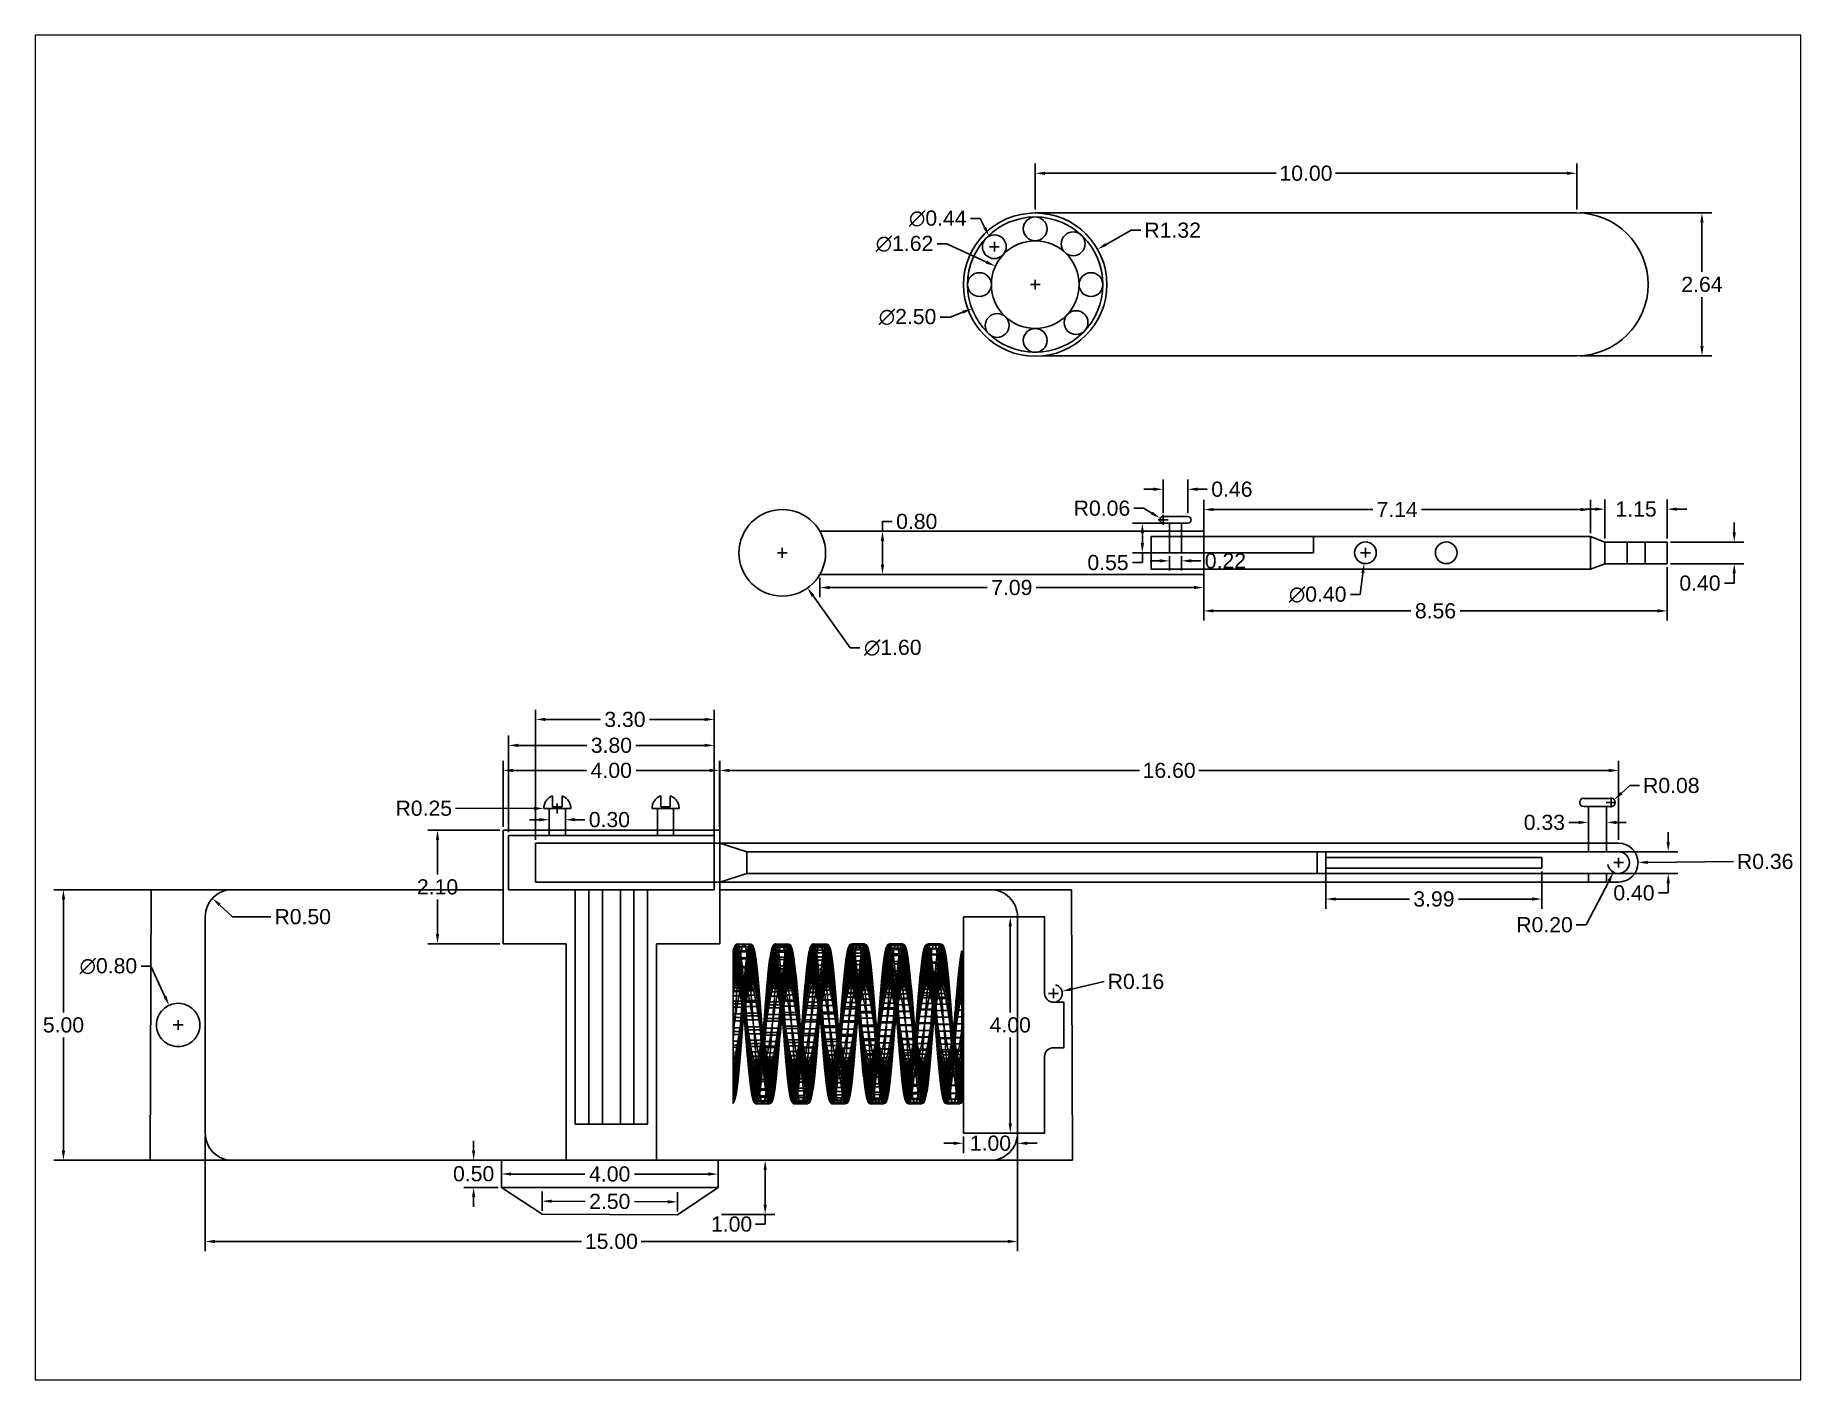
# Paper-space layout 'Layout2' of a CAD drawing. Header units: centimetres. Extents: x 1.05 to 9.45, y 0.8 to 7.2.
# The model-space entities are those that its viewports show. They can reach past a viewport. Long polylines and large blocks are cut down to what shows.
import ezdxf

# ---------------------------------------------------------------- set-up
doc = ezdxf.new("R2010")
doc.units = ezdxf.units.CM
doc.header["$MEASUREMENT"] = 0
doc.linetypes.add('ACAD_ISO02W100', pattern=[15, 12, -3])
doc.layers.add('spring OD14 ID7 Lo20mm 274N 52%tl', color=7, linetype='Continuous', true_color=0x000000)
doc.styles.get("Standard").update_dxf_attribs({"font": 'arial.ttf'})
doc.dimstyles.get("Standard").update_dxf_attribs({"dimtxt": 0.28, "dimasz": 0.18, "dimexe": 0.18, "dimexo": 0.0625, "dimgap": 0.09, "dimtad": 0, "dimtih": 1, "dimtoh": 1, "dimzin": 0, "dimdsep": 46, "dimtxsty": 'Standard', "dimcen": 0.09, "dimclrd": 240, "dimadec": 0, "dimazin": 0, "dimtfac": 1, "dimtofl": 0, "dimtmove": 0, "dimatfit": 3, "dimfxl": 1, "dimtolj": 1, "dimtzin": 0, "dimarcsym": 0})

psp = doc.layouts.new('Layout2')

msp = doc.modelspace()

# ---------------------------------------------------------------- blocks, each defined once
blk = doc.blocks.new('*D1')
at = {"color": 0, "linetype": 'ACAD_ISO02W100', "lineweight": -2, "transparency": 16777216}
for p, q in [((77, 56.438), (77, 54.32)), ((92, 56.438), (92, 54.32))]:
    blk.add_line(p, q, dxfattribs=at)
at = {"color": 240, "linetype": 'ACAD_ISO02W100', "lineweight": -2, "transparency": 16777216}
for p, q in [((77.18, 54.5), (83.951, 54.5)), ((91.82, 54.5), (85.049, 54.5))]:
    blk.add_line(p, q, dxfattribs=at)
at = {"color": 240, "linetype": 'ACAD_ISO02W100', "transparency": 16777216}
for points in [[(77.18, 54.53), (77.18, 54.47), (77, 54.5)], [(91.82, 54.53), (91.82, 54.47), (92, 54.5)]]:
    blk.add_solid(points, dxfattribs=at)
at = {"layer": 'Defpoints', "color": 0, "linetype": 'ACAD_ISO02W100', "transparency": 16777216}
for p in [(77, 56.5), (92, 56.5), (92, 54.5)]:
    blk.add_point(p, dxfattribs=at)
at = {"color": 0, "linetype": 'ACAD_ISO02W100', "transparency": 16777216, "insert": (84.5, 54.5), "char_height": 0.28, "attachment_point": 5}
blk.add_mtext('\\A1;15.00', dxfattribs=at)
blk = doc.blocks.new('*D2')
at = {"color": 0, "linetype": 'ACAD_ISO02W100', "lineweight": -2, "transparency": 16777216}
for p, q in [((77.438, 61), (74.201, 61)), ((77.437, 56), (74.201, 56))]:
    blk.add_line(p, q, dxfattribs=at)
at = {"color": 240, "linetype": 'ACAD_ISO02W100', "lineweight": -2, "transparency": 16777216}
for p, q in [((74.381, 60.82), (74.381, 58.733)), ((74.381, 56.18), (74.381, 58.267))]:
    blk.add_line(p, q, dxfattribs=at)
at = {"color": 240, "linetype": 'ACAD_ISO02W100', "transparency": 16777216}
for points in [[(74.351, 60.82), (74.411, 60.82), (74.381, 61)], [(74.351, 56.18), (74.411, 56.18), (74.381, 56)]]:
    blk.add_solid(points, dxfattribs=at)
at = {"layer": 'Defpoints', "color": 0, "linetype": 'ACAD_ISO02W100', "transparency": 16777216}
for p in [(77.5, 61), (74.381, 56), (77.5, 56)]:
    blk.add_point(p, dxfattribs=at)
at = {"color": 0, "linetype": 'ACAD_ISO02W100', "transparency": 16777216, "insert": (74.381, 58.5), "char_height": 0.28, "attachment_point": 5}
blk.add_mtext('\\A1;5.00', dxfattribs=at)
blk = doc.blocks.new('*D6')
at = {"color": 0, "linetype": 'ACAD_ISO02W100', "lineweight": -2, "transparency": 16777216}
for p, q in [((91.938, 60.5), (91.686, 60.5)), ((91.938, 56.5), (91.686, 56.5))]:
    blk.add_line(p, q, dxfattribs=at)
at = {"color": 240, "linetype": 'ACAD_ISO02W100', "lineweight": -2, "transparency": 16777216}
for p, q in [((91.866, 60.32), (91.866, 58.733)), ((91.866, 56.68), (91.866, 58.267))]:
    blk.add_line(p, q, dxfattribs=at)
at = {"color": 240, "linetype": 'ACAD_ISO02W100', "transparency": 16777216}
for points in [[(91.836, 60.32), (91.896, 60.32), (91.866, 60.5)], [(91.836, 56.68), (91.896, 56.68), (91.866, 56.5)]]:
    blk.add_solid(points, dxfattribs=at)
at = {"layer": 'Defpoints', "color": 0, "linetype": 'ACAD_ISO02W100', "transparency": 16777216}
for p in [(92, 60.5), (91.866, 56.5), (92, 56.5)]:
    blk.add_point(p, dxfattribs=at)
at = {"color": 0, "linetype": 'ACAD_ISO02W100', "transparency": 16777216, "insert": (91.866, 58.5), "char_height": 0.28, "attachment_point": 5}
blk.add_mtext('\\A1;4.00', dxfattribs=at)
blk = doc.blocks.new('*D7')
at = {"color": 0, "linetype": 'ACAD_ISO02W100', "lineweight": -2, "transparency": 16777216}
for p, q in [((91, 56.438), (91, 56.134)), ((92, 56.438), (92, 56.134))]:
    blk.add_line(p, q, dxfattribs=at)
at = {"color": 240, "linetype": 'ACAD_ISO02W100', "lineweight": -2, "transparency": 16777216}
for p, q in [((90.82, 56.314), (90.64, 56.314)), ((92.18, 56.314), (92.36, 56.314))]:
    blk.add_line(p, q, dxfattribs=at)
at = {"color": 240, "linetype": 'ACAD_ISO02W100', "transparency": 16777216}
for points in [[(90.82, 56.344), (90.82, 56.284), (91, 56.314)], [(92.18, 56.344), (92.18, 56.284), (92, 56.314)]]:
    blk.add_solid(points, dxfattribs=at)
at = {"layer": 'Defpoints', "color": 0, "linetype": 'ACAD_ISO02W100', "transparency": 16777216}
for p in [(91, 56.5), (92, 56.5), (92, 56.314)]:
    blk.add_point(p, dxfattribs=at)
at = {"color": 0, "linetype": 'ACAD_ISO02W100', "transparency": 16777216, "insert": (91.5, 56.314), "char_height": 0.28, "attachment_point": 5}
blk.add_mtext('\\A1;1.00', dxfattribs=at)
blk = doc.blocks.new('*D9')
at = {"color": 240, "linetype": 'ACAD_ISO02W100', "lineweight": -2, "transparency": 16777216}
for p, q in [((77.5, 60.5), (77.265, 60.718)), ((78.213, 60.5), (77.5, 60.5))]:
    blk.add_line(p, q, dxfattribs=at)
at = {"color": 240, "linetype": 'ACAD_ISO02W100', "transparency": 16777216}
blk.add_solid([(77.286, 60.74), (77.245, 60.696), (77.133, 60.84)], dxfattribs=at)
at = {"layer": 'Defpoints', "color": 0, "linetype": 'ACAD_ISO02W100', "transparency": 16777216}
for p in [(77.133, 60.84), (77.5, 60.5)]:
    blk.add_point(p, dxfattribs=at)
at = {"color": 0, "linetype": 'ACAD_ISO02W100', "transparency": 16777216, "insert": (78.8, 60.5), "char_height": 0.28, "attachment_point": 5}
blk.add_mtext('\\A1;R0.50', dxfattribs=at)
blk = doc.blocks.new('*D14')
at = {"color": 240, "lineweight": -2, "transparency": 16777216}
for p, q in [((104.017, 61.88), (104.017, 62.06)), ((104.017, 61.12), (104.017, 60.94)), ((104.017, 60.94), (103.837, 60.94))]:
    blk.add_line(p, q, dxfattribs=at)
at = {"color": 0, "lineweight": -2, "transparency": 16777216}
for p, q in [((102.606, 61.7), (104.197, 61.7)), ((102.606, 61.3), (104.197, 61.3))]:
    blk.add_line(p, q, dxfattribs=at)
at = {"color": 240, "transparency": 16777216}
for points in [[(103.987, 61.88), (104.047, 61.88), (104.017, 61.7)], [(103.987, 61.12), (104.047, 61.12), (104.017, 61.3)]]:
    blk.add_solid(points, dxfattribs=at)
at = {"layer": 'Defpoints', "color": 0, "transparency": 16777216}
for p in [(102.544, 61.7), (102.544, 61.3), (104.017, 61.3)]:
    blk.add_point(p, dxfattribs=at)
at = {"color": 0, "transparency": 16777216, "insert": (103.384, 60.94), "char_height": 0.28, "attachment_point": 5}
blk.add_mtext('\\A1;0.40', dxfattribs=at)
blk = doc.blocks.new('*D16')
at = {"color": 0, "lineweight": -2, "transparency": 16777216}
for p, q in [((87.566, 67.223), (87.746, 67.223)), ((87.656, 67.133), (87.656, 67.313))]:
    blk.add_line(p, q, dxfattribs=at)
at = {"color": 240, "lineweight": -2, "transparency": 16777216}
for p, q in [((88.91, 65.469), (88.226, 66.426)), ((89.09, 65.469), (88.91, 65.469))]:
    blk.add_line(p, q, dxfattribs=at)
at = {"color": 240, "transparency": 16777216}
blk.add_solid([(88.25, 66.444), (88.201, 66.409), (88.121, 66.573)], dxfattribs=at)
at = {"layer": 'Defpoints', "color": 0, "transparency": 16777216}
for p in [(87.19, 67.874), (88.121, 66.573)]:
    blk.add_point(p, dxfattribs=at)
at = {"color": 0, "transparency": 16777216, "insert": (89.696, 65.469), "char_height": 0.28, "attachment_point": 5}
blk.add_mtext('\\A1;∅1.60', dxfattribs=at)
blk = doc.blocks.new('*D17')
at = {"color": 240, "lineweight": -2, "transparency": 16777216}
for p, q in [((94.098, 73.184), (93.635, 72.921)), ((94.278, 73.184), (94.098, 73.184))]:
    blk.add_line(p, q, dxfattribs=at)
at = {"color": 0, "lineweight": -2, "transparency": 16777216}
for p, q in [((92.237, 72.179), (92.417, 72.179)), ((92.327, 72.089), (92.327, 72.269))]:
    blk.add_line(p, q, dxfattribs=at)
at = {"color": 240, "transparency": 16777216}
blk.add_solid([(93.62, 72.947), (93.649, 72.895), (93.478, 72.832)], dxfattribs=at)
at = {"layer": 'Defpoints', "color": 0, "transparency": 16777216}
for p in [(93.478, 72.832), (92.327, 72.179)]:
    blk.add_point(p, dxfattribs=at)
at = {"color": 0, "transparency": 16777216, "insert": (94.865, 73.184), "char_height": 0.28, "attachment_point": 5}
blk.add_mtext('\\A1;R1.32', dxfattribs=at)
blk = doc.blocks.new('*D18')
at = {"color": 240, "lineweight": -2, "transparency": 16777216}
for p, q in [((90.517, 72.932), (90.697, 72.932)), ((90.697, 72.932), (91.428, 72.594))]:
    blk.add_line(p, q, dxfattribs=at)
at = {"color": 0, "lineweight": -2, "transparency": 16777216}
for p, q in [((92.237, 72.179), (92.417, 72.179)), ((92.327, 72.089), (92.327, 72.269))]:
    blk.add_line(p, q, dxfattribs=at)
at = {"color": 240, "transparency": 16777216}
blk.add_solid([(91.441, 72.622), (91.416, 72.567), (91.591, 72.519)], dxfattribs=at)
at = {"layer": 'Defpoints', "color": 0, "transparency": 16777216}
for p in [(91.591, 72.519), (93.062, 71.839)]:
    blk.add_point(p, dxfattribs=at)
at = {"color": 0, "transparency": 16777216, "insert": (89.913, 72.932), "char_height": 0.28, "attachment_point": 5}
blk.add_mtext('\\A1;∅1.62', dxfattribs=at)
blk = doc.blocks.new('*D19')
at = {"color": 0, "lineweight": -2, "transparency": 16777216}
for p, q in [((92.237, 72.179), (92.417, 72.179)), ((92.327, 72.089), (92.327, 72.269))]:
    blk.add_line(p, q, dxfattribs=at)
at = {"color": 240, "lineweight": -2, "transparency": 16777216}
for p, q in [((90.574, 71.58), (90.754, 71.58)), ((90.754, 71.58), (90.99, 71.67))]:
    blk.add_line(p, q, dxfattribs=at)
at = {"color": 240, "transparency": 16777216}
blk.add_solid([(90.979, 71.698), (91.001, 71.642), (91.158, 71.734)], dxfattribs=at)
at = {"layer": 'Defpoints', "color": 0, "transparency": 16777216}
for p in [(93.495, 72.624), (91.158, 71.734)]:
    blk.add_point(p, dxfattribs=at)
at = {"color": 0, "transparency": 16777216, "insert": (89.969, 71.58), "char_height": 0.28, "attachment_point": 5}
blk.add_mtext('\\A1;∅2.50', dxfattribs=at)
blk = doc.blocks.new('*D20')
at = {"color": 240, "lineweight": -2, "transparency": 16777216}
for p, q in [((91.132, 73.399), (91.312, 73.399)), ((91.312, 73.399), (91.393, 73.238))]:
    blk.add_line(p, q, dxfattribs=at)
at = {"color": 0, "lineweight": -2, "transparency": 16777216}
for p, q in [((91.482, 72.88), (91.662, 72.88)), ((91.572, 72.79), (91.572, 72.97))]:
    blk.add_line(p, q, dxfattribs=at)
at = {"color": 240, "transparency": 16777216}
blk.add_solid([(91.42, 73.252), (91.366, 73.225), (91.474, 73.077)], dxfattribs=at)
at = {"layer": 'Defpoints', "color": 0, "transparency": 16777216}
for p in [(91.474, 73.077), (91.671, 72.684)]:
    blk.add_point(p, dxfattribs=at)
at = {"color": 0, "transparency": 16777216, "insert": (90.527, 73.399), "char_height": 0.28, "attachment_point": 5}
blk.add_mtext('\\A1;∅0.44', dxfattribs=at)
blk = doc.blocks.new('*D21')
at = {"color": 0, "lineweight": -2, "transparency": 16777216}
for p, q in [((92.327, 73.565), (92.327, 74.416)), ((102.327, 73.565), (102.327, 74.416))]:
    blk.add_line(p, q, dxfattribs=at)
at = {"color": 240, "lineweight": -2, "transparency": 16777216}
for p, q in [((92.507, 74.236), (96.778, 74.236)), ((102.147, 74.236), (97.875, 74.236))]:
    blk.add_line(p, q, dxfattribs=at)
at = {"color": 240, "transparency": 16777216}
for points in [[(92.507, 74.266), (92.507, 74.206), (92.327, 74.236)], [(102.147, 74.266), (102.147, 74.206), (102.327, 74.236)]]:
    blk.add_solid(points, dxfattribs=at)
at = {"layer": 'Defpoints', "color": 0, "transparency": 16777216}
for p in [(102.327, 74.236), (92.327, 73.503), (102.327, 73.503)]:
    blk.add_point(p, dxfattribs=at)
at = {"color": 0, "transparency": 16777216, "insert": (97.327, 74.236), "char_height": 0.28, "attachment_point": 5}
blk.add_mtext('\\A1;10.00', dxfattribs=at)
blk = doc.blocks.new('*D22')
at = {"color": 0, "lineweight": -2, "transparency": 16777216}
for p, q in [((102.389, 73.503), (104.82, 73.503)), ((102.389, 70.863), (104.82, 70.863))]:
    blk.add_line(p, q, dxfattribs=at)
at = {"color": 240, "lineweight": -2, "transparency": 16777216}
for p, q in [((104.64, 73.323), (104.64, 72.416)), ((104.64, 71.043), (104.64, 71.95))]:
    blk.add_line(p, q, dxfattribs=at)
at = {"color": 240, "transparency": 16777216}
for points in [[(104.61, 73.323), (104.67, 73.323), (104.64, 73.503)], [(104.61, 71.043), (104.67, 71.043), (104.64, 70.863)]]:
    blk.add_solid(points, dxfattribs=at)
at = {"layer": 'Defpoints', "color": 0, "transparency": 16777216}
for p in [(102.327, 73.503), (102.327, 70.863), (104.64, 70.863)]:
    blk.add_point(p, dxfattribs=at)
at = {"color": 0, "transparency": 16777216, "insert": (104.64, 72.183), "char_height": 0.28, "attachment_point": 5}
blk.add_mtext('\\A1;2.64', dxfattribs=at)
blk = doc.blocks.new('*D23')
at = {"color": 0, "lineweight": -2, "transparency": 16777216}
for p, q in [((88.348, 66.761), (88.348, 66.402)), ((95.439, 66.761), (95.439, 66.402))]:
    blk.add_line(p, q, dxfattribs=at)
at = {"color": 240, "lineweight": -2, "transparency": 16777216}
for p, q in [((88.528, 66.582), (91.441, 66.582)), ((95.259, 66.582), (92.347, 66.582))]:
    blk.add_line(p, q, dxfattribs=at)
at = {"color": 240, "transparency": 16777216}
for points in [[(88.528, 66.612), (88.528, 66.552), (88.348, 66.582)], [(95.259, 66.612), (95.259, 66.552), (95.439, 66.582)]]:
    blk.add_solid(points, dxfattribs=at)
at = {"layer": 'Defpoints', "color": 0, "transparency": 16777216}
for p in [(88.348, 66.823), (88.348, 66.582), (95.439, 66.823)]:
    blk.add_point(p, dxfattribs=at)
at = {"color": 0, "transparency": 16777216, "insert": (91.894, 66.582), "char_height": 0.28, "attachment_point": 5}
blk.add_mtext('\\A1;7.09', dxfattribs=at)
blk = doc.blocks.new('*D24')
at = {"color": 0, "lineweight": -2, "transparency": 16777216}
for p, q in [((88.411, 67.623), (89.686, 67.623)), ((88.411, 66.823), (89.686, 66.823))]:
    blk.add_line(p, q, dxfattribs=at)
at = {"color": 240, "lineweight": -2, "transparency": 16777216}
for p, q in [((89.506, 67.623), (89.506, 67.803)), ((89.506, 67.803), (89.686, 67.803)), ((89.506, 67.003), (89.506, 67.443))]:
    blk.add_line(p, q, dxfattribs=at)
at = {"color": 240, "transparency": 16777216}
for points in [[(89.476, 67.443), (89.536, 67.443), (89.506, 67.623)], [(89.476, 67.003), (89.536, 67.003), (89.506, 66.823)]]:
    blk.add_solid(points, dxfattribs=at)
at = {"layer": 'Defpoints', "color": 0, "transparency": 16777216}
for p in [(88.348, 67.623), (89.506, 67.623), (88.348, 66.823)]:
    blk.add_point(p, dxfattribs=at)
at = {"color": 0, "transparency": 16777216, "insert": (90.139, 67.803), "char_height": 0.28, "attachment_point": 5}
blk.add_mtext('\\A1;0.80', dxfattribs=at)
blk = doc.blocks.new('*D25')
at = {"color": 0, "lineweight": -2, "transparency": 16777216}
for p, q in [((98.336, 67.225), (98.516, 67.225)), ((98.426, 67.135), (98.426, 67.315))]:
    blk.add_line(p, q, dxfattribs=at)
at = {"color": 240, "lineweight": -2, "transparency": 16777216}
for p, q in [((98.328, 66.451), (98.378, 66.848)), ((98.148, 66.451), (98.328, 66.451))]:
    blk.add_line(p, q, dxfattribs=at)
at = {"color": 240, "transparency": 16777216}
blk.add_solid([(98.348, 66.852), (98.408, 66.844), (98.401, 67.027)], dxfattribs=at)
at = {"layer": 'Defpoints', "color": 0, "transparency": 16777216}
for p in [(98.45, 67.423), (98.401, 67.027)]:
    blk.add_point(p, dxfattribs=at)
at = {"color": 0, "transparency": 16777216, "insert": (97.543, 66.451), "char_height": 0.28, "attachment_point": 5}
blk.add_mtext('\\A1;∅0.40', dxfattribs=at)
blk = doc.blocks.new('*D26')
at = {"color": 0, "lineweight": -2, "transparency": 16777216}
for p, q in [((95.439, 67.586), (95.439, 68.203)), ((102.582, 67.586), (102.582, 68.203))]:
    blk.add_line(p, q, dxfattribs=at)
at = {"color": 240, "lineweight": -2, "transparency": 16777216}
for p, q in [((95.619, 68.023), (98.559, 68.023)), ((102.402, 68.023), (99.463, 68.023))]:
    blk.add_line(p, q, dxfattribs=at)
at = {"color": 240, "transparency": 16777216}
for points in [[(95.619, 68.053), (95.619, 67.993), (95.439, 68.023)], [(102.402, 68.053), (102.402, 67.993), (102.582, 68.023)]]:
    blk.add_solid(points, dxfattribs=at)
at = {"layer": 'Defpoints', "color": 0, "transparency": 16777216}
for p in [(102.582, 68.023), (95.439, 67.523), (102.582, 67.523)]:
    blk.add_point(p, dxfattribs=at)
at = {"color": 0, "transparency": 16777216, "insert": (99.011, 68.023), "char_height": 0.28, "attachment_point": 5}
blk.add_mtext('\\A1;7.14', dxfattribs=at)
blk = doc.blocks.new('*D27')
at = {"color": 0, "lineweight": -2, "transparency": 16777216}
for p, q in [((102.846, 67.486), (102.846, 68.211)), ((103.999, 67.486), (103.999, 68.211))]:
    blk.add_line(p, q, dxfattribs=at)
at = {"color": 240, "lineweight": -2, "transparency": 16777216}
for p, q in [((102.666, 68.031), (102.486, 68.031)), ((104.179, 68.031), (104.359, 68.031))]:
    blk.add_line(p, q, dxfattribs=at)
at = {"color": 240, "transparency": 16777216}
for points in [[(102.666, 68.061), (102.666, 68.001), (102.846, 68.031)], [(104.179, 68.061), (104.179, 68.001), (103.999, 68.031)]]:
    blk.add_solid(points, dxfattribs=at)
at = {"layer": 'Defpoints', "color": 0, "transparency": 16777216}
for p in [(103.999, 68.031), (102.846, 67.423), (103.999, 67.423)]:
    blk.add_point(p, dxfattribs=at)
at = {"color": 0, "transparency": 16777216, "insert": (103.423, 68.031), "char_height": 0.28, "attachment_point": 5}
blk.add_mtext('\\A1;1.15', dxfattribs=at)
blk = doc.blocks.new('*D28')
at = {"color": 0, "lineweight": -2, "transparency": 16777216}
for p, q in [((95.439, 66.961), (95.439, 65.971)), ((103.999, 66.961), (103.999, 65.971))]:
    blk.add_line(p, q, dxfattribs=at)
at = {"color": 240, "lineweight": -2, "transparency": 16777216}
for p, q in [((95.619, 66.151), (99.266, 66.151)), ((103.819, 66.151), (100.173, 66.151))]:
    blk.add_line(p, q, dxfattribs=at)
at = {"color": 240, "transparency": 16777216}
for points in [[(95.619, 66.181), (95.619, 66.121), (95.439, 66.151)], [(103.819, 66.181), (103.819, 66.121), (103.999, 66.151)]]:
    blk.add_solid(points, dxfattribs=at)
at = {"layer": 'Defpoints', "color": 0, "transparency": 16777216}
for p in [(95.439, 67.023), (103.999, 67.023), (95.439, 66.151)]:
    blk.add_point(p, dxfattribs=at)
at = {"color": 0, "transparency": 16777216, "insert": (99.719, 66.151), "char_height": 0.28, "attachment_point": 5}
blk.add_mtext('\\A1;8.56', dxfattribs=at)
blk = doc.blocks.new('*D29')
at = {"color": 240, "lineweight": -2, "transparency": 16777216}
for p, q in [((105.236, 67.603), (105.236, 67.783)), ((105.236, 66.843), (105.236, 66.663)), ((105.236, 66.663), (105.056, 66.663))]:
    blk.add_line(p, q, dxfattribs=at)
at = {"color": 0, "lineweight": -2, "transparency": 16777216}
for p, q in [((104.062, 67.423), (105.416, 67.423)), ((104.062, 67.023), (105.416, 67.023))]:
    blk.add_line(p, q, dxfattribs=at)
at = {"color": 240, "transparency": 16777216}
for points in [[(105.206, 67.603), (105.266, 67.603), (105.236, 67.423)], [(105.206, 66.843), (105.266, 66.843), (105.236, 67.023)]]:
    blk.add_solid(points, dxfattribs=at)
at = {"layer": 'Defpoints', "color": 0, "transparency": 16777216}
for p in [(103.999, 67.423), (103.999, 67.023), (105.236, 67.023)]:
    blk.add_point(p, dxfattribs=at)
at = {"color": 0, "transparency": 16777216, "insert": (104.603, 66.663), "char_height": 0.28, "attachment_point": 5}
blk.add_mtext('\\A1;0.40', dxfattribs=at)
blk = doc.blocks.new('*D30')
at = {"color": 240, "lineweight": -2, "transparency": 16777216}
for p, q in [((94.147, 68.047), (94.327, 68.047)), ((94.327, 68.047), (94.482, 67.956))]:
    blk.add_line(p, q, dxfattribs=at)
at = {"color": 0, "lineweight": -2, "transparency": 16777216}
for p, q in [((94.6, 67.833), (94.78, 67.833)), ((94.69, 67.743), (94.69, 67.923))]:
    blk.add_line(p, q, dxfattribs=at)
at = {"color": 240, "transparency": 16777216}
blk.add_solid([(94.497, 67.982), (94.467, 67.93), (94.637, 67.864)], dxfattribs=at)
at = {"layer": 'Defpoints', "color": 0, "transparency": 16777216}
for p in [(94.637, 67.864), (94.69, 67.833)]:
    blk.add_point(p, dxfattribs=at)
at = {"color": 0, "transparency": 16777216, "insert": (93.559, 68.047), "char_height": 0.28, "attachment_point": 5}
blk.add_mtext('\\A1;R0.06', dxfattribs=at)
blk = doc.blocks.new('*D31')
at = {"color": 0, "lineweight": -2, "transparency": 16777216}
for p, q in [((94.69, 67.957), (94.69, 68.578)), ((95.145, 67.957), (95.145, 68.578))]:
    blk.add_line(p, q, dxfattribs=at)
at = {"color": 240, "lineweight": -2, "transparency": 16777216}
for p, q in [((94.51, 68.398), (94.33, 68.398)), ((95.325, 68.398), (95.505, 68.398))]:
    blk.add_line(p, q, dxfattribs=at)
at = {"color": 240, "transparency": 16777216}
for points in [[(94.51, 68.428), (94.51, 68.368), (94.69, 68.398)], [(95.325, 68.428), (95.325, 68.368), (95.145, 68.398)]]:
    blk.add_solid(points, dxfattribs=at)
at = {"layer": 'Defpoints', "color": 0, "transparency": 16777216}
for p in [(95.145, 68.398), (94.69, 67.894), (95.145, 67.894)]:
    blk.add_point(p, dxfattribs=at)
at = {"color": 0, "transparency": 16777216, "insert": (95.959, 68.398), "char_height": 0.28, "attachment_point": 5}
blk.add_mtext('\\A1;0.46', dxfattribs=at)
blk = doc.blocks.new('*D32')
at = {"color": 0, "lineweight": -2, "transparency": 16777216}
for p, q in [((94.745, 67.772), (94.126, 67.772)), ((94.745, 67.223), (94.126, 67.223))]:
    blk.add_line(p, q, dxfattribs=at)
at = {"color": 240, "lineweight": -2, "transparency": 16777216}
for p, q in [((94.306, 67.592), (94.306, 67.403)), ((94.306, 67.223), (94.306, 67.043)), ((94.306, 67.043), (94.126, 67.043))]:
    blk.add_line(p, q, dxfattribs=at)
at = {"color": 240, "transparency": 16777216}
for points in [[(94.276, 67.592), (94.336, 67.592), (94.306, 67.772)], [(94.276, 67.403), (94.336, 67.403), (94.306, 67.223)]]:
    blk.add_solid(points, dxfattribs=at)
at = {"layer": 'Defpoints', "color": 0, "transparency": 16777216}
for p in [(94.807, 67.772), (94.306, 67.223), (94.807, 67.223)]:
    blk.add_point(p, dxfattribs=at)
at = {"color": 0, "transparency": 16777216, "insert": (93.671, 67.043), "char_height": 0.28, "attachment_point": 5}
blk.add_mtext('\\A1;0.55', dxfattribs=at)
blk = doc.blocks.new('*D33')
at = {"color": 0, "lineweight": -2, "transparency": 16777216}
for p, q in [((94.807, 67.161), (94.807, 66.895)), ((95.028, 67.161), (95.028, 66.895))]:
    blk.add_line(p, q, dxfattribs=at)
at = {"color": 240, "lineweight": -2, "transparency": 16777216}
for p, q in [((94.627, 67.075), (94.447, 67.075)), ((95.208, 67.075), (95.388, 67.075))]:
    blk.add_line(p, q, dxfattribs=at)
at = {"color": 240, "transparency": 16777216}
for points in [[(94.627, 67.105), (94.627, 67.045), (94.807, 67.075)], [(95.208, 67.105), (95.208, 67.045), (95.028, 67.075)]]:
    blk.add_solid(points, dxfattribs=at)
at = {"layer": 'Defpoints', "color": 0, "transparency": 16777216}
for p in [(94.807, 67.223), (95.028, 67.223), (95.028, 67.075)]:
    blk.add_point(p, dxfattribs=at)
at = {"color": 0, "transparency": 16777216, "insert": (95.84, 67.075), "char_height": 0.28, "attachment_point": 5}
blk.add_mtext('\\A1;0.22', dxfattribs=at)
blk = doc.blocks.new('*D34')
at = {"color": 240, "lineweight": -2, "transparency": 16777216}
for p, q in [((75.815, 59.585), (75.995, 59.585)), ((75.995, 59.585), (76.255, 59.026))]:
    blk.add_line(p, q, dxfattribs=at)
at = {"color": 0, "lineweight": -2, "transparency": 16777216}
for p, q in [((76.41, 58.5), (76.59, 58.5)), ((76.5, 58.41), (76.5, 58.59))]:
    blk.add_line(p, q, dxfattribs=at)
at = {"color": 240, "transparency": 16777216}
blk.add_solid([(76.283, 59.039), (76.228, 59.013), (76.331, 58.863)], dxfattribs=at)
at = {"layer": 'Defpoints', "color": 0, "transparency": 16777216}
for p in [(76.331, 58.863), (76.669, 58.137)]:
    blk.add_point(p, dxfattribs=at)
at = {"color": 0, "transparency": 16777216, "insert": (75.21, 59.585), "char_height": 0.28, "attachment_point": 5}
blk.add_mtext('\\A1;∅0.80', dxfattribs=at)
blk = doc.blocks.new('*D35')
at = {"color": 0, "lineweight": -2, "transparency": 16777216}
for p, q in [((82.469, 55.562), (82.469, 55.926)), ((86.469, 55.562), (86.469, 55.926))]:
    blk.add_line(p, q, dxfattribs=at)
at = {"color": 240, "lineweight": -2, "transparency": 16777216}
for p, q in [((82.649, 55.746), (84.01, 55.746)), ((86.289, 55.746), (84.928, 55.746))]:
    blk.add_line(p, q, dxfattribs=at)
at = {"color": 240, "transparency": 16777216}
for points in [[(82.649, 55.776), (82.649, 55.716), (82.469, 55.746)], [(86.289, 55.776), (86.289, 55.716), (86.469, 55.746)]]:
    blk.add_solid(points, dxfattribs=at)
at = {"layer": 'Defpoints', "color": 0, "transparency": 16777216}
for p in [(82.469, 55.5), (86.469, 55.746), (86.469, 55.5)]:
    blk.add_point(p, dxfattribs=at)
at = {"color": 0, "transparency": 16777216, "insert": (84.469, 55.746), "char_height": 0.28, "attachment_point": 5}
blk.add_mtext('\\A1;4.00', dxfattribs=at)
blk = doc.blocks.new('*D36')
at = {"color": 0, "lineweight": -2, "transparency": 16777216}
for p, q in [((83.219, 55.069), (83.221, 55.425)), ((85.719, 55.056), (85.721, 55.412))]:
    blk.add_line(p, q, dxfattribs=at)
at = {"color": 240, "lineweight": -2, "transparency": 16777216}
for p, q in [((83.4, 55.244), (84.015, 55.241)), ((85.54, 55.233), (84.926, 55.236))]:
    blk.add_line(p, q, dxfattribs=at)
at = {"color": 240, "transparency": 16777216}
for points in [[(83.4, 55.274), (83.4, 55.214), (83.22, 55.245)], [(85.54, 55.263), (85.54, 55.203), (85.72, 55.232)]]:
    blk.add_solid(points, dxfattribs=at)
at = {"layer": 'Defpoints', "color": 0, "transparency": 16777216}
for p in [(85.72, 55.232), (83.219, 55.007), (85.719, 54.993)]:
    blk.add_point(p, dxfattribs=at)
at = {"color": 0, "transparency": 16777216, "insert": (84.47, 55.239), "char_height": 0.28, "attachment_point": 5}
blk.add_mtext('\\A1;2.50', dxfattribs=at)
blk = doc.blocks.new('*D37')
at = {"color": 0, "lineweight": -2, "transparency": 16777216}
for p, q in [((86.531, 56), (87.52, 56)), ((86.531, 55), (87.52, 55))]:
    blk.add_line(p, q, dxfattribs=at)
at = {"color": 240, "lineweight": -2, "transparency": 16777216}
for p, q in [((87.34, 55.82), (87.34, 55.18)), ((87.34, 54.82), (87.16, 54.82)), ((87.34, 55), (87.34, 54.82))]:
    blk.add_line(p, q, dxfattribs=at)
at = {"color": 240, "transparency": 16777216}
for points in [[(87.31, 55.82), (87.37, 55.82), (87.34, 56)], [(87.31, 55.18), (87.37, 55.18), (87.34, 55)]]:
    blk.add_solid(points, dxfattribs=at)
at = {"layer": 'Defpoints', "color": 0, "transparency": 16777216}
for p in [(86.469, 56), (86.469, 55), (87.34, 55)]:
    blk.add_point(p, dxfattribs=at)
at = {"color": 0, "transparency": 16777216, "insert": (86.72, 54.82), "char_height": 0.28, "attachment_point": 5}
blk.add_mtext('\\A1;1.00', dxfattribs=at)
blk = doc.blocks.new('*D38')
at = {"color": 240, "lineweight": -2, "transparency": 16777216}
for p, q in [((81.956, 56.18), (81.956, 56.36)), ((81.956, 55.32), (81.956, 55.14))]:
    blk.add_line(p, q, dxfattribs=at)
at = {"color": 0, "lineweight": -2, "transparency": 16777216}
for p, q in [((82.406, 56), (81.776, 56)), ((82.406, 55.5), (81.776, 55.5))]:
    blk.add_line(p, q, dxfattribs=at)
at = {"color": 240, "transparency": 16777216}
for points in [[(81.926, 56.18), (81.986, 56.18), (81.956, 56)], [(81.926, 55.32), (81.986, 55.32), (81.956, 55.5)]]:
    blk.add_solid(points, dxfattribs=at)
at = {"layer": 'Defpoints', "color": 0, "transparency": 16777216}
for p in [(82.469, 56), (81.956, 55.5), (82.469, 55.5)]:
    blk.add_point(p, dxfattribs=at)
at = {"color": 0, "transparency": 16777216, "insert": (81.956, 55.75), "char_height": 0.28, "attachment_point": 5}
blk.add_mtext('\\A1;0.50', dxfattribs=at)
blk = doc.blocks.new('*D39')
at = {"color": 240, "lineweight": -2, "transparency": 16777216}
for p, q in [((103.306, 62.924), (103.152, 62.783)), ((103.486, 62.924), (103.306, 62.924))]:
    blk.add_line(p, q, dxfattribs=at)
at = {"color": 0, "lineweight": -2, "transparency": 16777216}
for p, q in [((102.872, 62.611), (103.052, 62.611)), ((102.962, 62.521), (102.962, 62.701))]:
    blk.add_line(p, q, dxfattribs=at)
at = {"color": 240, "transparency": 16777216}
blk.add_solid([(103.132, 62.805), (103.172, 62.761), (103.019, 62.662)], dxfattribs=at)
at = {"layer": 'Defpoints', "color": 0, "transparency": 16777216}
for p in [(102.962, 62.611), (103.019, 62.662)]:
    blk.add_point(p, dxfattribs=at)
at = {"color": 0, "transparency": 16777216, "insert": (104.074, 62.924), "char_height": 0.28, "attachment_point": 5}
blk.add_mtext('\\A1;R0.08', dxfattribs=at)
blk = doc.blocks.new('*D40')
at = {"color": 0, "lineweight": -2, "transparency": 16777216}
for p, q in [((102.544, 62.472), (102.544, 62.062)), ((102.878, 62.472), (102.878, 62.062))]:
    blk.add_line(p, q, dxfattribs=at)
at = {"color": 240, "lineweight": -2, "transparency": 16777216}
for p, q in [((102.364, 62.242), (102.184, 62.242)), ((103.058, 62.242), (103.238, 62.242))]:
    blk.add_line(p, q, dxfattribs=at)
at = {"color": 240, "transparency": 16777216}
for points in [[(102.364, 62.272), (102.364, 62.212), (102.544, 62.242)], [(103.058, 62.272), (103.058, 62.212), (102.878, 62.242)]]:
    blk.add_solid(points, dxfattribs=at)
at = {"layer": 'Defpoints', "color": 0, "transparency": 16777216}
for p in [(102.544, 62.534), (102.878, 62.534), (102.544, 62.242)]:
    blk.add_point(p, dxfattribs=at)
at = {"color": 0, "transparency": 16777216, "insert": (101.73, 62.242), "char_height": 0.28, "attachment_point": 5}
blk.add_mtext('\\A1;0.33', dxfattribs=at)
blk = doc.blocks.new('*D41')
at = {"color": 0, "lineweight": -2, "transparency": 16777216}
for p, q in [((97.697, 61.335), (97.697, 60.647)), ((101.684, 61.335), (101.684, 60.647))]:
    blk.add_line(p, q, dxfattribs=at)
at = {"color": 240, "lineweight": -2, "transparency": 16777216}
for p, q in [((97.877, 60.827), (99.237, 60.827)), ((101.504, 60.827), (100.144, 60.827))]:
    blk.add_line(p, q, dxfattribs=at)
at = {"color": 240, "transparency": 16777216}
for points in [[(97.877, 60.857), (97.877, 60.797), (97.697, 60.827)], [(101.504, 60.857), (101.504, 60.797), (101.684, 60.827)]]:
    blk.add_solid(points, dxfattribs=at)
at = {"layer": 'Defpoints', "color": 0, "transparency": 16777216}
for p in [(97.697, 61.398), (101.684, 61.398), (101.684, 60.827)]:
    blk.add_point(p, dxfattribs=at)
at = {"color": 0, "transparency": 16777216, "insert": (99.69, 60.827), "char_height": 0.28, "attachment_point": 5}
blk.add_mtext('\\A1;3.99', dxfattribs=at)
blk = doc.blocks.new('*D42')
at = {"color": 0, "lineweight": -2, "transparency": 16777216}
for p, q in [((86.5, 61.921), (86.5, 63.383)), ((103.1, 61.921), (103.1, 63.383))]:
    blk.add_line(p, q, dxfattribs=at)
at = {"color": 240, "lineweight": -2, "transparency": 16777216}
for p, q in [((86.68, 63.203), (94.251, 63.203)), ((102.92, 63.203), (95.349, 63.203))]:
    blk.add_line(p, q, dxfattribs=at)
at = {"color": 240, "transparency": 16777216}
for points in [[(86.68, 63.233), (86.68, 63.173), (86.5, 63.203)], [(102.92, 63.233), (102.92, 63.173), (103.1, 63.203)]]:
    blk.add_solid(points, dxfattribs=at)
at = {"layer": 'Defpoints', "color": 0, "transparency": 16777216}
for p in [(103.1, 63.203), (86.5, 61.859), (103.1, 61.859)]:
    blk.add_point(p, dxfattribs=at)
at = {"color": 0, "transparency": 16777216, "insert": (94.8, 63.203), "char_height": 0.28, "attachment_point": 5}
blk.add_mtext('\\A1;16.60', dxfattribs=at)
blk = doc.blocks.new('*D43')
at = {"color": 0, "lineweight": -2, "transparency": 16777216}
for p, q in [((103.01, 61.5), (103.19, 61.5)), ((103.1, 61.41), (103.1, 61.59))]:
    blk.add_line(p, q, dxfattribs=at)
at = {"color": 240, "lineweight": -2, "transparency": 16777216}
for p, q in [((102.5, 60.351), (102.924, 61.163)), ((102.32, 60.351), (102.5, 60.351))]:
    blk.add_line(p, q, dxfattribs=at)
at = {"color": 0, "lineweight": -2, "transparency": 16777216}
blk.add_arc((103.1, 61.5), 0.2, 190.8489, 252.0951, dxfattribs=at)
at = {"color": 240, "transparency": 16777216}
blk.add_solid([(102.897, 61.177), (102.951, 61.149), (103.007, 61.323)], dxfattribs=at)
at = {"layer": 'Defpoints', "color": 0, "transparency": 16777216}
for p in [(103.007, 61.323), (103.1, 61.5)]:
    blk.add_point(p, dxfattribs=at)
at = {"color": 0, "transparency": 16777216, "insert": (101.733, 60.351), "char_height": 0.28, "attachment_point": 5}
blk.add_mtext('\\A1;R0.20', dxfattribs=at)
blk = doc.blocks.new('*D44')
at = {"color": 0, "lineweight": -2, "transparency": 16777216}
for p, q in [((103.01, 61.5), (103.19, 61.5)), ((103.1, 61.41), (103.1, 61.59))]:
    blk.add_line(p, q, dxfattribs=at)
at = {"color": 240, "lineweight": -2, "transparency": 16777216}
blk.add_line((105.22, 61.52), (103.639, 61.505), dxfattribs=at)
at = {"color": 240, "transparency": 16777216}
blk.add_solid([(103.639, 61.535), (103.639, 61.475), (103.459, 61.503)], dxfattribs=at)
at = {"layer": 'Defpoints', "color": 0, "transparency": 16777216}
for p in [(103.1, 61.5), (103.459, 61.503)]:
    blk.add_point(p, dxfattribs=at)
at = {"color": 0, "transparency": 16777216, "insert": (105.808, 61.52), "char_height": 0.28, "attachment_point": 5}
blk.add_mtext('\\A1;R0.36', dxfattribs=at)
blk = doc.blocks.new('*D45')
at = {"color": 0, "lineweight": -2, "transparency": 16777216}
for p, q in [((82.5, 62.162), (82.5, 63.383)), ((86.495, 62.162), (86.495, 63.383))]:
    blk.add_line(p, q, dxfattribs=at)
at = {"color": 240, "lineweight": -2, "transparency": 16777216}
for p, q in [((82.68, 63.203), (84.039, 63.203)), ((86.315, 63.203), (84.957, 63.203))]:
    blk.add_line(p, q, dxfattribs=at)
at = {"color": 240, "transparency": 16777216}
for points in [[(82.68, 63.233), (82.68, 63.173), (82.5, 63.203)], [(86.315, 63.233), (86.315, 63.173), (86.495, 63.203)]]:
    blk.add_solid(points, dxfattribs=at)
at = {"layer": 'Defpoints', "color": 0, "transparency": 16777216}
for p in [(86.495, 63.203), (82.5, 62.099), (86.495, 62.099)]:
    blk.add_point(p, dxfattribs=at)
at = {"color": 0, "transparency": 16777216, "insert": (84.498, 63.203), "char_height": 0.28, "attachment_point": 5}
blk.add_mtext('\\A1;4.00', dxfattribs=at)
blk = doc.blocks.new('*D46')
at = {"color": 0, "lineweight": -2, "transparency": 16777216}
for p, q in [((82.6, 62.062), (82.6, 63.846)), ((86.4, 62.062), (86.4, 63.846))]:
    blk.add_line(p, q, dxfattribs=at)
at = {"color": 240, "lineweight": -2, "transparency": 16777216}
for p, q in [((82.78, 63.666), (84.047, 63.666)), ((86.22, 63.666), (84.953, 63.666))]:
    blk.add_line(p, q, dxfattribs=at)
at = {"color": 240, "transparency": 16777216}
for points in [[(82.78, 63.696), (82.78, 63.636), (82.6, 63.666)], [(86.22, 63.696), (86.22, 63.636), (86.4, 63.666)]]:
    blk.add_solid(points, dxfattribs=at)
at = {"layer": 'Defpoints', "color": 0, "transparency": 16777216}
for p in [(86.4, 63.666), (82.6, 61.999), (86.4, 61.999)]:
    blk.add_point(p, dxfattribs=at)
at = {"color": 0, "transparency": 16777216, "insert": (84.5, 63.666), "char_height": 0.28, "attachment_point": 5}
blk.add_mtext('\\A1;3.80', dxfattribs=at)
blk = doc.blocks.new('*D47')
at = {"color": 0, "lineweight": -2, "transparency": 16777216}
for p, q in [((83.1, 61.921), (83.1, 64.325)), ((86.4, 61.921), (86.4, 64.325))]:
    blk.add_line(p, q, dxfattribs=at)
at = {"color": 240, "lineweight": -2, "transparency": 16777216}
for p, q in [((83.28, 64.145), (84.297, 64.145)), ((86.22, 64.145), (85.203, 64.145))]:
    blk.add_line(p, q, dxfattribs=at)
at = {"color": 240, "transparency": 16777216}
for points in [[(83.28, 64.175), (83.28, 64.115), (83.1, 64.145)], [(86.22, 64.175), (86.22, 64.115), (86.4, 64.145)]]:
    blk.add_solid(points, dxfattribs=at)
at = {"layer": 'Defpoints', "color": 0, "transparency": 16777216}
for p in [(86.4, 64.145), (83.1, 61.859), (86.4, 61.859)]:
    blk.add_point(p, dxfattribs=at)
at = {"color": 0, "transparency": 16777216, "insert": (84.75, 64.145), "char_height": 0.28, "attachment_point": 5}
blk.add_mtext('\\A1;3.30', dxfattribs=at)
blk = doc.blocks.new('*D48')
at = {"color": 240, "lineweight": -2, "transparency": 16777216}
for p, q in [((83.17, 62.293), (82.99, 62.293)), ((83.83, 62.293), (84.01, 62.293))]:
    blk.add_line(p, q, dxfattribs=at)
at = {"color": 0, "lineweight": -2, "transparency": 16777216}
for p, q in [((83.35, 62.438), (83.35, 62.113)), ((83.65, 62.438), (83.65, 62.113))]:
    blk.add_line(p, q, dxfattribs=at)
at = {"color": 240, "transparency": 16777216}
for points in [[(83.17, 62.323), (83.17, 62.263), (83.35, 62.293)], [(83.83, 62.323), (83.83, 62.263), (83.65, 62.293)]]:
    blk.add_solid(points, dxfattribs=at)
at = {"layer": 'Defpoints', "color": 0, "transparency": 16777216}
for p in [(83.35, 62.5), (83.65, 62.5), (83.65, 62.293)]:
    blk.add_point(p, dxfattribs=at)
at = {"color": 0, "transparency": 16777216, "insert": (84.463, 62.293), "char_height": 0.28, "attachment_point": 5}
blk.add_mtext('\\A1;0.30', dxfattribs=at)
blk = doc.blocks.new('*D49')
at = {"color": 240, "lineweight": -2, "transparency": 16777216}
blk.add_line((81.624, 62.503), (83.07, 62.501), dxfattribs=at)
at = {"color": 0, "lineweight": -2, "transparency": 16777216}
for p, q in [((83.41, 62.5), (83.59, 62.5)), ((83.5, 62.41), (83.5, 62.59))]:
    blk.add_line(p, q, dxfattribs=at)
at = {"color": 240, "transparency": 16777216}
blk.add_solid([(83.07, 62.531), (83.07, 62.471), (83.25, 62.5)], dxfattribs=at)
at = {"layer": 'Defpoints', "color": 0, "transparency": 16777216}
for p in [(83.25, 62.5), (83.5, 62.5)]:
    blk.add_point(p, dxfattribs=at)
at = {"color": 0, "transparency": 16777216, "insert": (81.035, 62.503), "char_height": 0.28, "attachment_point": 5}
blk.add_mtext('\\A1;R0.25', dxfattribs=at)
blk = doc.blocks.new('*D50')
at = {"color": 0, "lineweight": -2, "transparency": 16777216}
for p, q in [((82.438, 62.099), (81.109, 62.099)), ((82.438, 60), (81.109, 60))]:
    blk.add_line(p, q, dxfattribs=at)
at = {"color": 240, "lineweight": -2, "transparency": 16777216}
for p, q in [((81.289, 61.919), (81.289, 61.283)), ((81.289, 60.18), (81.289, 60.817))]:
    blk.add_line(p, q, dxfattribs=at)
at = {"color": 240, "transparency": 16777216}
for points in [[(81.259, 61.919), (81.319, 61.919), (81.289, 62.099)], [(81.259, 60.18), (81.319, 60.18), (81.289, 60)]]:
    blk.add_solid(points, dxfattribs=at)
at = {"layer": 'Defpoints', "color": 0, "transparency": 16777216}
for p in [(82.5, 62.099), (81.289, 60), (82.5, 60)]:
    blk.add_point(p, dxfattribs=at)
at = {"color": 0, "transparency": 16777216, "insert": (81.289, 61.05), "char_height": 0.28, "attachment_point": 5}
blk.add_mtext('\\A1;2.10', dxfattribs=at)
blk = doc.blocks.new('*D51')
at = {"color": 0, "lineweight": -2, "transparency": 16777216}
for p, q in [((92.574, 59.084), (92.754, 59.084)), ((92.664, 58.994), (92.664, 59.174))]:
    blk.add_line(p, q, dxfattribs=at)
at = {"color": 240, "lineweight": -2, "transparency": 16777216}
blk.add_line((93.6, 59.303), (92.999, 59.163), dxfattribs=at)
at = {"color": 0, "lineweight": -2, "transparency": 16777216}
blk.add_arc((92.664, 59.084), 0.164, 291.8243, 75.9889, dxfattribs=at)
at = {"color": 240, "transparency": 16777216}
blk.add_solid([(92.992, 59.192), (93.006, 59.133), (92.824, 59.122)], dxfattribs=at)
at = {"layer": 'Defpoints', "color": 0, "transparency": 16777216}
for p in [(92.664, 59.084), (92.824, 59.122)]:
    blk.add_point(p, dxfattribs=at)
at = {"color": 0, "transparency": 16777216, "insert": (94.187, 59.303), "char_height": 0.28, "attachment_point": 5}
blk.add_mtext('\\A1;R0.16', dxfattribs=at)

# ---------------------------------------------------------------- dimensions: what is measured, and where the dimension line sits
at = {"color": 31, "true_color": 0xfecc66}
dim = msp.add_linear_dim(base=(102.327, 74.236), p1=(92.327, 73.503), p2=(102.327, 73.503), dimstyle='Standard', dxfattribs=at)
dim.commit()
dim.dimension.update_dxf_attribs({"geometry": '*D21', "text_midpoint": (97.327, 74.236)})
dim = msp.add_diameter_dim_2p(p1=(91.671, 72.684), p2=(91.474, 73.077), dimstyle='Standard', dxfattribs=at)
dim.commit()
dim.dimension.update_dxf_attribs({"geometry": '*D20', "text_midpoint": (90.527, 73.399)})
dim = msp.add_radius_dim(center=(92.327, 72.179), mpoint=(93.478, 72.832), dimstyle='Standard', dxfattribs=at)
dim.commit()
dim.dimension.update_dxf_attribs({"geometry": '*D17', "text_midpoint": (94.865, 73.184), "dimtype": 164})
dim = msp.add_linear_dim(base=(104.64, 70.863), p1=(102.327, 73.503), p2=(102.327, 70.863), angle=90, dimstyle='Standard', dxfattribs=at)
dim.commit()
dim.dimension.update_dxf_attribs({"geometry": '*D22', "text_midpoint": (104.64, 72.183)})
for p1, p2, picture, middle in [((93.062, 71.839), (91.591, 72.519), '*D18', (89.913, 72.932)), ((93.495, 72.624), (91.158, 71.734), '*D19', (89.969, 71.58))]:
    dim = msp.add_diameter_dim_2p(p1=p1, p2=p2, dimstyle='Standard', dxfattribs=at)
    dim.commit()
    dim.dimension.update_dxf_attribs({"geometry": picture, "text_midpoint": middle, "dimtype": 163})
at = {"color": 85, "true_color": 0x58ba48}
for base, p1, p2, picture, middle in [((95.1452, 68.3978), (94.6899, 67.8945), (95.1452, 67.8945), '*D31', (95.9587, 68.3978)), ((102.582, 68.023), (95.439, 67.523), (102.582, 67.523), '*D26', (99.011, 68.023)), ((103.999, 68.031), (102.846, 67.423), (103.999, 67.423), '*D27', (103.423, 68.031)), ((95.028, 67.075), (94.807, 67.223), (95.028, 67.223), '*D33', (95.84, 67.075)), ((95.439, 66.151), (103.999, 67.023), (95.439, 67.023), '*D28', (99.719, 66.151)), ((88.348, 66.582), (95.439, 66.823), (88.348, 66.823), '*D23', (91.894, 66.582))]:
    dim = msp.add_linear_dim(base=base, p1=p1, p2=p2, dimstyle='Standard', dxfattribs=at)
    dim.commit()
    dim.dimension.update_dxf_attribs({"geometry": picture, "text_midpoint": middle})
dim = msp.add_radius_dim(center=(94.69, 67.833), mpoint=(94.637, 67.864), dimstyle='Standard', dxfattribs=at)
dim.commit()
dim.dimension.update_dxf_attribs({"geometry": '*D30', "text_midpoint": (93.559, 68.047)})
for p1, p2, picture, middle in [((87.19, 67.874), (88.121, 66.573), '*D16', (89.696, 65.469)), ((98.45, 67.423), (98.401, 67.027), '*D25', (97.543, 66.451))]:
    dim = msp.add_diameter_dim_2p(p1=p1, p2=p2, dimstyle='Standard', dxfattribs=at)
    dim.commit()
    dim.dimension.update_dxf_attribs({"geometry": picture, "text_midpoint": middle, "dimtype": 163})
for base, p1, p2, picture, middle in [((89.506, 67.623), (88.348, 66.823), (88.348, 67.623), '*D24', (90.139, 67.803)), ((94.306, 67.223), (94.807, 67.772), (94.807, 67.223), '*D32', (93.671, 67.043)), ((105.236, 67.023), (103.999, 67.423), (103.999, 67.023), '*D29', (104.603, 66.663))]:
    dim = msp.add_linear_dim(base=base, p1=p1, p2=p2, angle=90, dimstyle='Standard', dxfattribs=at)
    dim.commit()
    dim.dimension.update_dxf_attribs({"geometry": picture, "text_midpoint": middle})
at = {"color": 7}
for base, p1, p2, picture, middle in [((86.4, 64.145), (83.1, 61.859), (86.4, 61.859), '*D47', (84.75, 64.145)), ((86.4, 63.666), (82.6, 61.999), (86.4, 61.999), '*D46', (84.5, 63.666)), ((86.4954, 63.2031), (82.5, 62.0993), (86.4954, 62.0993), '*D45', (84.4977, 63.2031)), ((103.1, 63.203), (86.5, 61.859), (103.1, 61.859), '*D42', (94.8, 63.203)), ((83.65, 62.293), (83.35, 62.5), (83.65, 62.5), '*D48', (84.463, 62.293)), ((102.544, 62.242), (102.878, 62.534), (102.544, 62.534), '*D40', (101.73, 62.242)), ((101.684, 60.827), (97.697, 61.398), (101.684, 61.398), '*D41', (99.69, 60.827)), ((86.469, 55.746), (82.469, 55.5), (86.469, 55.5), '*D35', (84.469, 55.746))]:
    dim = msp.add_linear_dim(base=base, p1=p1, p2=p2, dimstyle='Standard', dxfattribs=at)
    dim.commit()
    dim.dimension.update_dxf_attribs({"geometry": picture, "text_midpoint": middle})
for center, mpoint, picture, middle in [((102.962, 62.611), (103.019, 62.662), '*D39', (104.074, 62.924)), ((83.5, 62.5), (83.25, 62.5), '*D49', (81.624, 62.503)), ((103.1, 61.5), (103.459, 61.503), '*D44', (105.22, 61.52)), ((103.1, 61.5), (103.007, 61.323), '*D43', (101.733, 60.351)), ((92.664, 59.084), (92.824, 59.122), '*D51', (93.6, 59.303))]:
    dim = msp.add_radius_dim(center=center, mpoint=mpoint, dimstyle='Standard', dxfattribs=at)
    dim.commit()
    dim.dimension.update_dxf_attribs({"geometry": picture, "text_midpoint": middle, "dimtype": 164})
for base, p1, p2, picture, middle in [((81.289, 60), (82.5, 62.099), (82.5, 60), '*D50', (81.289, 61.05)), ((104.017, 61.3), (102.544, 61.7), (102.544, 61.3), '*D14', (103.384, 60.94)), ((81.956, 55.5), (82.469, 56), (82.469, 55.5), '*D38', (81.956, 55.75)), ((87.34, 55), (86.469, 56), (86.469, 55), '*D37', (86.72, 54.82))]:
    dim = msp.add_linear_dim(base=base, p1=p1, p2=p2, angle=90, dimstyle='Standard', dxfattribs=at)
    dim.commit()
    dim.dimension.update_dxf_attribs({"geometry": picture, "text_midpoint": middle})
at = {"color": 7, "linetype": 'ACAD_ISO02W100'}
dim = msp.add_aligned_dim(p1=(77.5, 61), p2=(77.5, 56), distance=-3.119, dimstyle='Standard', dxfattribs=at)
dim.commit()
dim.dimension.update_dxf_attribs({"geometry": '*D2', "text_midpoint": (74.381, 58.5)})
dim = msp.add_radius_dim(center=(77.5, 60.5), mpoint=(77.133, 60.84), dimstyle='Standard', dxfattribs=at)
dim.commit()
dim.dimension.update_dxf_attribs({"geometry": '*D9', "text_midpoint": (78.8, 60.5), "dimtype": 164})
dim = msp.add_linear_dim(base=(91.866, 56.5), p1=(92, 60.5), p2=(92, 56.5), angle=90, dimstyle='Standard', dxfattribs=at)
dim.commit()
dim.dimension.update_dxf_attribs({"geometry": '*D6', "text_midpoint": (91.866, 58.5)})
at = {"color": 7}
dim = msp.add_diameter_dim_2p(p1=(76.669, 58.137), p2=(76.331, 58.863), dimstyle='Standard', dxfattribs=at)
dim.commit()
dim.dimension.update_dxf_attribs({"geometry": '*D34', "text_midpoint": (75.21, 59.585), "dimtype": 163})
at = {"color": 7, "linetype": 'ACAD_ISO02W100'}
for base, p1, picture, middle in [((92, 54.5), (77, 56.5), '*D1', (84.5, 54.5)), ((92, 56.314), (91, 56.5), '*D7', (91.5, 56.314))]:
    dim = msp.add_linear_dim(base=base, p1=p1, p2=(92, 56.5), dimstyle='Standard', dxfattribs=at)
    dim.commit()
    dim.dimension.update_dxf_attribs({"geometry": picture, "text_midpoint": middle})
at = {"color": 7}
dim = msp.add_aligned_dim(p1=(83.219, 55.007), p2=(85.719, 54.993), distance=0.239, dimstyle='Standard', dxfattribs=at)
dim.commit()
dim.dimension.update_dxf_attribs({"geometry": '*D36', "text_midpoint": (84.47, 55.239)})

# ---------------------------------------------------------------- linework, layer by layer
at = {"color": 85, "true_color": 0x58ba48}
for p, q in [((94.467, 67.523), (94.467, 66.923)), ((95.439, 67.623), (95.439, 66.823)), ((97.467, 67.223), (97.467, 67.523)), ((102.582, 67.523), (102.582, 66.923)), ((102.582, 67.523), (102.846, 67.423)), ((94.467, 67.223), (97.467, 67.223)), ((102.846, 67.423), (102.846, 67.023)), ((102.846, 67.423), (103.999, 67.423)), ((103.999, 67.423), (103.999, 67.023)), ((102.582, 66.923), (102.846, 67.023)), ((102.846, 67.023), (103.999, 67.023))]:
    msp.add_line(p, q, dxfattribs=at)
at = {"color": 7, "linetype": 'ACAD_ISO02W100'}
for p, q in [((83.25, 62.5), (83.75, 62.5)), ((83.35, 62), (83.35, 62.5)), ((83.65, 62.5), (83.65, 62)), ((85.75, 62.5), (85.25, 62.5)), ((85.35, 62.5), (85.35, 62)), ((85.65, 62), (85.65, 62.5)), ((86.495, 62.099), (82.5, 62.099)), ((82.5, 62), (82.5, 62.099)), ((82.5, 62), (82.5, 61)), ((86.495, 62.099), (82.59, 62.099)), ((82.6, 62), (82.6, 61)), ((86.4, 61.999), (82.6, 61.999)), ((83.65, 62), (83.35, 62)), ((83.35, 62), (83.65, 62)), ((85.35, 62), (85.65, 62)), ((85.35, 62), (85.65, 62)), ((86.4, 61.999), (86.4, 62)), ((86.4, 61), (86.4, 62)), ((86.5, 62.099), (86.495, 62.099)), ((86.5, 62), (86.5, 62.099)), ((86.5, 61), (86.5, 62)), ((76, 61), (75.984, 56)), ((77.5, 61), (76, 61)), ((77.5, 61), (82.5, 61)), ((82.6, 61), (86.4, 61)), ((83.834, 61), (85.166, 61)), ((83.834, 56.67), (83.834, 61)), ((84.084, 56.67), (84.084, 61)), ((84.334, 56.67), (84.334, 61)), ((84.666, 61), (84.666, 56.67)), ((84.916, 61), (84.916, 56.67)), ((85.166, 61), (85.166, 56.67)), ((86.5, 61), (91.5, 61)), ((91.5, 61), (93, 61)), ((93, 61), (93.016, 56)), ((85.166, 56.67), (83.834, 56.67)), ((75.984, 56), (75.984, 56)), ((75.984, 56), (77.5, 56)), ((93.016, 56), (91.5, 56))]:
    msp.add_line(p, q, dxfattribs=at)
at = {"color": 7}
for p, q in [((83.1, 61.141), (83.1, 61.859)), ((83.1, 61.859), (103.1, 61.859)), ((87, 61.7), (86.5, 61.859)), ((87, 61.7), (103.1, 61.7)), ((87, 61.7), (87, 61.3)), ((97.697, 61.7), (97.697, 61.3)), ((102.544, 61.859), (102.544, 61.7)), ((102.878, 61.859), (102.878, 61.7)), ((87, 61.3), (86.5, 61.141)), ((87, 61.3), (103.1, 61.3)), ((101.684, 61.593), (97.697, 61.593)), ((97.697, 61.593), (97.697, 61.398)), ((97.697, 61.398), (101.684, 61.398)), ((101.684, 61.398), (101.684, 61.593)), ((102.544, 61.3), (102.544, 61.141)), ((102.878, 61.3), (102.878, 61.141)), ((103.1, 61.141), (83.1, 61.141)), ((83.667, 60), (83.667, 56)), ((85.333, 60), (85.333, 56)), ((82.469, 55.5), (83.219, 55.007)), ((85.719, 54.993), (86.469, 55.5)), ((83.219, 55.007), (85.719, 54.993))]:
    msp.add_line(p, q, dxfattribs=at)
at = {"color": 31, "true_color": 0xfecc66}
for points in [[(92.327, 73.503), (102.327, 73.503)], [(102.327, 70.863), (92.469, 70.863)]]:
    msp.add_lwpolyline(points, dxfattribs=at)
at = {"color": 85, "true_color": 0x58ba48}
for points in [[(95.145, 67.894), (94.69, 67.894)], [(88.348, 67.623), (95.439, 67.623)], [(94.467, 67.523), (102.582, 67.523)], [(94.69, 67.772), (94.807, 67.772)], [(95.028, 67.223), (95.028, 67.772), (94.807, 67.772), (94.807, 67.223)], [(95.028, 67.772), (95.145, 67.772)], [(103.256, 67.423), (103.256, 67.023)], [(103.59, 67.023), (103.59, 67.423)], [(102.582, 66.923), (94.467, 66.923)], [(95.439, 66.823), (88.348, 66.823)]]:
    msp.add_lwpolyline(points, dxfattribs=at)
at = {"color": 7, "linetype": 'ACAD_ISO02W100'}
for points in [[(83.588, 62.734), (83.588, 62.531), (83.412, 62.531), (83.412, 62.734)], [(85.412, 62.734), (85.412, 62.531), (85.588, 62.531), (85.588, 62.734)], [(83.35, 62), (83.65, 62)], [(83.65, 62), (83.5, 62)], [(85.35, 62), (85.5, 62)], [(85.35, 62), (85.65, 62)], [(83.667, 60), (82.5, 60), (82.5, 61)], [(86.5, 61), (86.5, 60), (85.333, 60)], [(92, 60.5), (91, 60.5), (91, 56.5), (92, 56.5)]]:
    msp.add_lwpolyline(points, dxfattribs=at)
at = {"color": 7}
for points in [[(102.962, 62.687), (102.46, 62.687)], [(102.46, 62.534), (102.962, 62.534)], [(102.544, 62.534), (102.544, 61.859), (102.878, 61.859), (102.878, 62.534)], [(77, 56.5), (77, 60.5)], [(92, 60.5), (92, 56.5)], [(92, 60.5), (92.5, 60.5), (92.5, 59.084)], [(92.664, 58.08), (92.857, 58.08), (92.857, 58.92), (92.664, 58.92)], [(92.5, 57.916), (92.5, 56.5), (92, 56.5)], [(91.5, 56), (77.5, 56)], [(86.469, 56), (86.469, 55.5), (82.469, 55.5), (82.469, 56)]]:
    msp.add_lwpolyline(points, dxfattribs=at)
msp.add_lwpolyline([(97.533, 61.7), (97.533, 61.7), (97.533, 61.3), (97.533, 61.3)], close=True, dxfattribs=at)
at = {"color": 31, "true_color": 0xfecc66}
for centre, radius in [((92.327, 72.179), 1.324), ((92.327, 72.179), 1.25), ((92.327, 73.209), 0.22), ((91.572, 72.88), 0.22), ((93.028, 72.933), 0.22), ((92.327, 72.179), 0.81), ((91.297, 72.179), 0.22), ((93.357, 72.179), 0.22), ((91.625, 71.425), 0.22), ((93.081, 71.477), 0.22), ((92.327, 71.149), 0.22)]:
    msp.add_circle(centre, radius, dxfattribs=at)
at = {"color": 85, "true_color": 0x58ba48}
for centre, radius in [((87.656, 67.223), 0.8), ((98.426, 67.225), 0.2), ((99.918, 67.225), 0.2)]:
    msp.add_circle(centre, radius, dxfattribs=at)
at = {"color": 7, "linetype": 'ACAD_ISO02W100'}
msp.add_circle((76.5, 58.5), 0.4, dxfattribs=at)
at = {"color": 31, "true_color": 0xfecc66}
msp.add_arc((102.327, 72.183), 1.32, 270, 90, dxfattribs=at)
at = {"color": 85, "true_color": 0x58ba48}
for centre, start, end in [((94.69, 67.833), 90, 270), ((95.145, 67.833), 270, 90)]:
    msp.add_arc(centre, 0.0612, start, end, dxfattribs=at)
at = {"color": 7, "linetype": 'ACAD_ISO02W100'}
for centre, radius, start, end in [((83.5, 62.5), 0.25, 110.5345, 180), ((83.5, 62.5), 0.25, 0, 69.4655), ((85.5, 62.5), 0.25, 110.5345, 180), ((85.5, 62.5), 0.25, 0, 69.4655), ((77.5, 60.5), 0.5, 90, 180), ((91.5, 60.5), 0.5, 0, 90), ((77.5, 56.5), 0.5, 180, 270), ((91.5, 56.5), 0.5, 270, 0)]:
    msp.add_arc(centre, radius, start, end, dxfattribs=at)
at = {"color": 7}
for centre, radius, start, end in [((102.46, 62.611), 0.0766, 90, 270), ((102.962, 62.611), 0.0766, 270, 90), ((103.1, 61.5), 0.359, 270, 90), ((103.1, 61.5), 0.2, 270, 90), ((92.664, 59.084), 0.164, 180, 270), ((92.664, 57.916), 0.164, 90, 180)]:
    msp.add_arc(centre, radius, start, end, dxfattribs=at)
at = {"layer": 'spring OD14 ID7 Lo20mm 274N 52%tl', "color": 7, "extrusion": (-1, 0, -2.22045e-16)}
for p, q in [((86.746, 57.23, -3.559), (86.746, 59.778, -3.599)), ((90.966, 59.862, -3.387), (90.966, 59.228, -3.128)), ((90.969, 59.786, -3.59), (90.969, 58.603, -3.571)), ((90.963, 59.545, -3.257), (90.969, 59.545, -3.257)), ((86.746, 58.453, -3.573), (86.746, 58.442, -4.313)), ((90.969, 58.457, -3.573), (90.969, 58.445, -4.313)), ((90.969, 58.413, -3.568), (90.969, 57.224, -3.549)), ((86.749, 57.754, -2.829), (86.749, 57.068, -2.822)), ((86.746, 57.411, -2.825), (86.752, 57.411, -2.825))]:
    msp.add_line(p, q, dxfattribs=at)
at = {"layer": 'spring OD14 ID7 Lo20mm 274N 52%tl', "color": 7}
for points, knots in [([(90.969, 58.254, -4.291), (90.963, 58.173, -4.276), (90.95, 58.01, -4.232), (90.931, 57.779, -4.125), (90.911, 57.567, -3.977), (90.892, 57.384, -3.795), (90.872, 57.235, -3.583), (90.853, 57.125, -3.349), (90.833, 57.057, -3.1), (90.814, 57.034, -2.843), (90.794, 57.055, -2.585), (90.775, 57.121, -2.335), (90.755, 57.229, -2.1), (90.736, 57.377, -1.888), (90.716, 57.558, -1.704), (90.697, 57.769, -1.555), (90.677, 58.003, -1.444), (90.658, 58.252, -1.376), (90.638, 58.509, -1.352), (90.619, 58.767, -1.372), (90.599, 59.017, -1.437), (90.58, 59.252, -1.545), (90.56, 59.465, -1.691), (90.541, 59.649, -1.872), (90.521, 59.799, -2.082), (90.502, 59.911, -2.316), (90.483, 59.98, -2.565), (90.463, 60.005, -2.822), (90.444, 59.985, -3.079), (90.424, 59.921, -3.33), (90.405, 59.814, -3.565), (90.385, 59.669, -3.779), (90.366, 59.488, -3.963), (90.346, 59.278, -4.114), (90.327, 59.045, -4.226), (90.307, 58.797, -4.296), (90.288, 58.54, -4.322), (90.268, 58.282, -4.303), (90.249, 58.031, -4.24), (90.229, 57.796, -4.134), (90.21, 57.582, -3.989), (90.19, 57.396, -3.809), (90.171, 57.245, -3.6), (90.151, 57.132, -3.368), (90.132, 57.061, -3.119), (90.112, 57.034, -2.862), (90.093, 57.052, -2.604), (90.073, 57.115, -2.354), (90.054, 57.22, -2.117), (90.034, 57.364, -1.903), (90.015, 57.544, -1.717), (89.995, 57.752, -1.565), (89.976, 57.984, -1.451), (89.956, 58.233, -1.379), (89.937, 58.49, -1.352), (89.917, 58.748, -1.369), (89.898, 58.998, -1.431), (89.878, 59.235, -1.535), (89.859, 59.45, -1.679), (89.839, 59.636, -1.857), (89.82, 59.789, -2.066), (89.8, 59.904, -2.297), (89.781, 59.976, -2.546), (89.761, 60.005, -2.802), (89.742, 59.988, -3.06), (89.722, 59.927, -3.311), (89.703, 59.824, -3.548), (89.683, 59.681, -3.763), (89.664, 59.503, -3.951), (89.644, 59.295, -4.104), (89.625, 59.064, -4.219), (89.605, 58.816, -4.293), (89.586, 58.559, -4.322), (89.566, 58.301, -4.306), (89.547, 58.05, -4.246), (89.527, 57.813, -4.144), (89.508, 57.597, -4.001), (89.488, 57.409, -3.824), (89.469, 57.255, -3.617), (89.449, 57.139, -3.386), (89.43, 57.065, -3.138), (89.411, 57.035, -2.881), (89.391, 57.049, -2.623), (89.372, 57.109, -2.372), (89.352, 57.211, -2.134), (89.333, 57.352, -1.918), (89.313, 57.529, -1.73), (89.294, 57.736, -1.575), (89.274, 57.966, -1.458), (89.255, 58.214, -1.383), (89.235, 58.47, -1.352), (89.216, 58.728, -1.366), (89.196, 58.98, -1.425), (89.177, 59.218, -1.526), (89.157, 59.434, -1.667), (89.138, 59.623, -1.843), (89.118, 59.779, -2.049), (89.099, 59.896, -2.279), (89.079, 59.972, -2.527), (89.06, 60.004, -2.783), (89.04, 59.991, -3.041), (89.021, 59.933, -3.293), (89.001, 59.833, -3.531), (88.982, 59.693, -3.748), (88.962, 59.517, -3.938), (88.943, 59.311, -4.094), (88.923, 59.082, -4.212), (88.904, 58.835, -4.289), (88.884, 58.578, -4.321), (88.865, 58.32, -4.309), (88.845, 58.068, -4.252), (88.826, 57.83, -4.153), (88.806, 57.612, -4.013), (88.787, 57.422, -3.838), (88.767, 57.265, -3.633), (88.748, 57.146, -3.404), (88.728, 57.069, -3.157), (88.709, 57.035, -2.901), (88.689, 57.047, -2.643), (88.67, 57.103, -2.39), (88.65, 57.202, -2.152), (88.631, 57.34, -1.934), (88.611, 57.515, -1.743), (88.592, 57.719, -1.585), (88.572, 57.948, -1.466), (88.553, 58.195, -1.387), (88.533, 58.451, -1.353), (88.514, 58.709, -1.364), (88.494, 58.962, -1.419), (88.475, 59.201, -1.517), (88.455, 59.419, -1.655), (88.436, 59.61, -1.829), (88.416, 59.769, -2.033), (88.397, 59.889, -2.262), (88.377, 59.968, -2.508), (88.358, 60.003, -2.764), (88.338, 59.994, -3.022), (88.319, 59.939, -3.274), (88.3, 59.842, -3.514), (88.28, 59.705, -3.733), (88.261, 59.531, -3.925), (88.241, 59.328, -4.083), (88.222, 59.099, -4.205), (88.202, 58.854, -4.285), (88.183, 58.598, -4.321), (88.163, 58.34, -4.312), (88.144, 58.087, -4.258), (88.124, 57.847, -4.162), (88.105, 57.628, -4.025), (88.085, 57.435, -3.853), (88.066, 57.276, -3.649), (88.046, 57.154, -3.421), (88.027, 57.073, -3.176), (88.007, 57.036, -2.92), (87.988, 57.044, -2.662), (87.968, 57.097, -2.409), (87.949, 57.193, -2.169), (87.929, 57.329, -1.949), (87.91, 57.5, -1.756), (87.89, 57.703, -1.596), (87.871, 57.931, -1.473), (87.851, 58.176, -1.392), (87.832, 58.432, -1.354), (87.812, 58.69, -1.361), (87.793, 58.943, -1.413), (87.773, 59.183, -1.508), (87.754, 59.404, -1.643), (87.734, 59.597, -1.814), (87.715, 59.758, -2.017), (87.695, 59.881, -2.244), (87.676, 59.964, -2.489), (87.656, 60.002, -2.744), (87.637, 59.996, -3.003), (87.617, 59.945, -3.256), (87.598, 59.851, -3.497), (87.578, 59.716, -3.717), (87.559, 59.546, -3.911), (87.539, 59.344, -4.073), (87.52, 59.117, -4.197), (87.5, 58.873, -4.28), (87.481, 58.617, -4.319), (87.461, 58.359, -4.314), (87.442, 58.105, -4.264), (87.422, 57.864, -4.17), (87.403, 57.643, -4.037), (87.383, 57.449, -3.867), (87.364, 57.286, -3.665), (87.344, 57.161, -3.439), (87.325, 57.078, -3.195), (87.305, 57.037, -2.94), (87.286, 57.042, -2.681), (87.266, 57.091, -2.428), (87.247, 57.184, -2.186), (87.228, 57.317, -1.965), (87.208, 57.486, -1.77), (87.189, 57.687, -1.607), (87.169, 57.913, -1.481), (87.15, 58.157, -1.396), (87.13, 58.412, -1.355), (87.111, 58.671, -1.359), (87.091, 58.924, -1.408), (87.072, 59.166, -1.499), (87.052, 59.388, -1.632), (87.033, 59.584, -1.8), (87.013, 59.747, -2.001), (86.994, 59.874, -2.226), (86.974, 59.959, -2.47), (86.955, 60.001, -2.725), (86.935, 59.998, -2.983), (86.916, 59.95, -3.237), (86.896, 59.859, -3.479), (86.877, 59.728, -3.701), (86.857, 59.56, -3.898), (86.838, 59.36, -4.062), (86.818, 59.135, -4.189), (86.799, 58.891, -4.275), (86.779, 58.637, -4.318), (86.762, 58.403, -4.316), (86.751, 58.258, -4.293), (86.746, 58.199, -4.28)], [56.50642, 56.50642, 56.50642, 56.50642, 57.682572, 58.909861, 60.137149, 61.364438, 62.591727, 63.819016, 65.046304, 66.273593, 67.500882, 68.728171, 69.955459, 71.182748, 72.410037, 73.637326, 74.864615, 76.091903, 77.319192, 78.546481, 79.77377, 81.001058, 82.228347, 83.455636, 84.682925, 85.910213, 87.137502, 88.364791, 89.59208, 90.819368, 92.046657, 93.273946, 94.501235, 95.728524, 96.955812, 98.183101, 99.41039, 100.637679, 101.864967, 103.092256, 104.319545, 105.546834, 106.774122, 108.001411, 109.2287, 110.455989, 111.683277, 112.910566, 114.137855, 115.365144, 116.592432, 117.819721, 119.04701, 120.274299, 121.501588, 122.728876, 123.956165, 125.183454, 126.410743, 127.638031, 128.86532, 130.092609, 131.319898, 132.547186, 133.774475, 135.001764, 136.229053, 137.456341, 138.68363, 139.910919, 141.138208, 142.365496, 143.592785, 144.820074, 146.047363, 147.274652, 148.50194, 149.729229, 150.956518, 152.183807, 153.411095, 154.638384, 155.865673, 157.092962, 158.32025, 159.547539, 160.774828, 162.002117, 163.229405, 164.456694, 165.683983, 166.911272, 168.138561, 169.365849, 170.593138, 171.820427, 173.047716, 174.275004, 175.502293, 176.729582, 177.956871, 179.184159, 180.411448, 181.638737, 182.866026, 184.093314, 185.320603, 186.547892, 187.775181, 189.002469, 190.229758, 191.457047, 192.684336, 193.911625, 195.138913, 196.366202, 197.593491, 198.82078, 200.048068, 201.275357, 202.502646, 203.729935, 204.957223, 206.184512, 207.411801, 208.63909, 209.866378, 211.093667, 212.320956, 213.548245, 214.775533, 216.002822, 217.230111, 218.4574, 219.684689, 220.911977, 222.139266, 223.366555, 224.593844, 225.821132, 227.048421, 228.27571, 229.502999, 230.730287, 231.957576, 233.184865, 234.412154, 235.639442, 236.866731, 238.09402, 239.321309, 240.548598, 241.775886, 243.003175, 244.230464, 245.457753, 246.685041, 247.91233, 249.139619, 250.366908, 251.594196, 252.821485, 254.048774, 255.276063, 256.503351, 257.73064, 258.957929, 260.185218, 261.412506, 262.639795, 263.867084, 265.094373, 266.321662, 267.54895, 268.776239, 270.003528, 271.230817, 272.458105, 273.685394, 274.912683, 276.139972, 277.36726, 278.594549, 279.821838, 281.049127, 282.276415, 283.503704, 284.730993, 285.958282, 287.185571, 288.412859, 289.640148, 290.867437, 292.094726, 293.322014, 294.549303, 295.776592, 297.003881, 298.231169, 299.458458, 300.685747, 301.913036, 303.140324, 304.367613, 305.594902, 306.822191, 308.049479, 309.276768, 310.504057, 311.731346, 312.958635, 314.185923, 315.413212, 316.640501, 317.86779, 319.095078, 320.322367, 321.549656, 322.418985, 322.418985, 322.418985, 322.418985]), ([(86.746, 59.598, -3.848), (86.75, 59.637, -3.806), (86.755, 59.674, -3.762), (86.759, 59.708, -3.716), (86.767, 59.773, -3.628), (86.776, 59.829, -3.532), (86.784, 59.873, -3.431), (86.801, 59.961, -3.23), (86.817, 60.004, -3.008), (86.834, 59.997, -2.788), (86.842, 59.993, -2.678), (86.851, 59.977, -2.569), (86.859, 59.949, -2.462), (86.867, 59.921, -2.356), (86.876, 59.882, -2.253), (86.884, 59.831, -2.155), (86.892, 59.78, -2.057), (86.901, 59.718, -1.966), (86.909, 59.647, -1.882), (86.917, 59.576, -1.798), (86.925, 59.496, -1.722), (86.934, 59.408, -1.655), (86.95, 59.232, -1.523), (86.967, 59.026, -1.431), (86.984, 58.81, -1.388), (86.992, 58.702, -1.366), (87, 58.592, -1.357), (87.009, 58.482, -1.359), (87.017, 58.372, -1.362), (87.025, 58.262, -1.377), (87.034, 58.156, -1.404), (87.042, 58.049, -1.432), (87.05, 57.945, -1.471), (87.059, 57.847, -1.521), (87.067, 57.749, -1.571), (87.075, 57.657, -1.632), (87.084, 57.572, -1.702), (87.1, 57.404, -1.843), (87.117, 57.267, -2.022), (87.134, 57.175, -2.222), (87.142, 57.129, -2.322), (87.15, 57.095, -2.428), (87.159, 57.073, -2.535), (87.167, 57.05, -2.643), (87.175, 57.04, -2.753), (87.184, 57.042, -2.863), (87.192, 57.044, -2.973), (87.2, 57.058, -3.083), (87.209, 57.084, -3.19), (87.217, 57.11, -3.297), (87.225, 57.149, -3.4), (87.234, 57.198, -3.499), (87.238, 57.222, -3.548), (87.242, 57.25, -3.596), (87.246, 57.28, -3.642), (87.25, 57.31, -3.688), (87.255, 57.342, -3.732), (87.259, 57.377, -3.775), (87.263, 57.412, -3.817), (87.267, 57.449, -3.858), (87.271, 57.489, -3.896), (87.275, 57.528, -3.934), (87.279, 57.569, -3.971), (87.284, 57.613, -4.004), (87.3, 57.787, -4.14), (87.317, 57.991, -4.235), (87.334, 58.207, -4.282), (87.342, 58.314, -4.305), (87.35, 58.424, -4.316), (87.359, 58.535, -4.315), (87.367, 58.645, -4.314), (87.375, 58.755, -4.3), (87.384, 58.862, -4.275), (87.392, 58.969, -4.249), (87.4, 59.073, -4.212), (87.409, 59.172, -4.163), (87.417, 59.271, -4.115), (87.425, 59.364, -4.055), (87.434, 59.45, -3.986), (87.45, 59.621, -3.847), (87.467, 59.76, -3.67), (87.484, 59.855, -3.471), (87.492, 59.902, -3.372), (87.5, 59.938, -3.267), (87.509, 59.962, -3.16), (87.517, 59.986, -3.052), (87.525, 59.998, -2.942), (87.534, 59.998, -2.832), (87.542, 59.997, -2.722), (87.55, 59.984, -2.613), (87.559, 59.96, -2.505), (87.567, 59.935, -2.398), (87.575, 59.899, -2.294), (87.584, 59.851, -2.195), (87.6, 59.755, -1.997), (87.617, 59.615, -1.82), (87.634, 59.443, -1.683), (87.642, 59.357, -1.614), (87.65, 59.264, -1.555), (87.659, 59.165, -1.507), (87.667, 59.066, -1.459), (87.675, 58.962, -1.422), (87.684, 58.855, -1.397), (87.692, 58.748, -1.373), (87.7, 58.638, -1.36), (87.708, 58.528, -1.359), (87.717, 58.418, -1.358), (87.725, 58.308, -1.37), (87.733, 58.2, -1.394), (87.75, 57.986, -1.441), (87.767, 57.782, -1.537), (87.783, 57.609, -1.673), (87.792, 57.522, -1.741), (87.8, 57.443, -1.818), (87.808, 57.374, -1.903), (87.817, 57.304, -1.989), (87.825, 57.244, -2.082), (87.833, 57.195, -2.18), (87.842, 57.147, -2.279), (87.85, 57.109, -2.383), (87.858, 57.083, -2.489), (87.867, 57.057, -2.596), (87.875, 57.043, -2.706), (87.883, 57.042, -2.816), (87.892, 57.04, -2.926), (87.9, 57.051, -3.036), (87.908, 57.074, -3.144), (87.917, 57.096, -3.251), (87.925, 57.131, -3.356), (87.933, 57.177, -3.456), (87.937, 57.2, -3.506), (87.942, 57.226, -3.555), (87.946, 57.255, -3.602), (87.95, 57.283, -3.649), (87.954, 57.314, -3.694), (87.958, 57.348, -3.738), (87.962, 57.381, -3.781), (87.967, 57.417, -3.823), (87.971, 57.455, -3.863), (87.975, 57.493, -3.902), (87.979, 57.534, -3.94), (87.983, 57.576, -3.975), (87.992, 57.661, -4.045), (88, 57.753, -4.106), (88.008, 57.851, -4.155), (88.017, 57.949, -4.205), (88.025, 58.053, -4.244), (88.033, 58.16, -4.271), (88.05, 58.373, -4.324), (88.066, 58.599, -4.329), (88.083, 58.814, -4.285), (88.091, 58.922, -4.264), (88.1, 59.028, -4.229), (88.108, 59.128, -4.184), (88.116, 59.228, -4.139), (88.125, 59.323, -4.082), (88.133, 59.411, -4.016), (88.141, 59.499, -3.95), (88.15, 59.579, -3.873), (88.158, 59.65, -3.789), (88.166, 59.721, -3.705), (88.175, 59.782, -3.613), (88.183, 59.833, -3.515), (88.2, 59.934, -3.32), (88.216, 59.99, -3.101), (88.233, 59.997, -2.881), (88.241, 60, -2.771), (88.25, 59.991, -2.661), (88.258, 59.97, -2.553), (88.266, 59.949, -2.445), (88.275, 59.916, -2.339), (88.283, 59.871, -2.239), (88.291, 59.827, -2.138), (88.3, 59.771, -2.043), (88.308, 59.705, -1.954), (88.316, 59.639, -1.866), (88.325, 59.564, -1.785), (88.333, 59.48, -1.714), (88.35, 59.313, -1.571), (88.366, 59.113, -1.466), (88.383, 58.901, -1.409), (88.391, 58.794, -1.381), (88.4, 58.685, -1.364), (88.408, 58.575, -1.36), (88.416, 58.465, -1.356), (88.425, 58.355, -1.364), (88.433, 58.247, -1.384), (88.441, 58.139, -1.405), (88.45, 58.033, -1.437), (88.458, 57.932, -1.481), (88.466, 57.831, -1.524), (88.475, 57.735, -1.579), (88.483, 57.646, -1.644), (88.5, 57.469, -1.774), (88.516, 57.321, -1.944), (88.533, 57.217, -2.138), (88.541, 57.165, -2.235), (88.55, 57.124, -2.337), (88.558, 57.095, -2.443), (88.566, 57.066, -2.549), (88.575, 57.048, -2.659), (88.583, 57.043, -2.769), (88.591, 57.038, -2.878), (88.599, 57.045, -2.989), (88.608, 57.064, -3.097), (88.616, 57.084, -3.205), (88.624, 57.115, -3.311), (88.633, 57.158, -3.413), (88.637, 57.179, -3.463), (88.641, 57.204, -3.513), (88.645, 57.231, -3.561), (88.649, 57.258, -3.608), (88.654, 57.287, -3.655), (88.658, 57.319, -3.7), (88.662, 57.351, -3.744), (88.666, 57.386, -3.787), (88.67, 57.423, -3.828), (88.674, 57.46, -3.869), (88.679, 57.499, -3.907), (88.683, 57.54, -3.944), (88.691, 57.622, -4.017), (88.699, 57.713, -4.08), (88.708, 57.809, -4.133), (88.716, 57.905, -4.186), (88.724, 58.008, -4.228), (88.733, 58.114, -4.258), (88.749, 58.325, -4.319), (88.766, 58.55, -4.331), (88.783, 58.767, -4.294), (88.791, 58.875, -4.276), (88.799, 58.981, -4.245), (88.808, 59.083, -4.203), (88.816, 59.185, -4.161), (88.824, 59.282, -4.108), (88.833, 59.372, -4.045), (88.841, 59.461, -3.981), (88.849, 59.544, -3.908), (88.858, 59.618, -3.826), (88.866, 59.691, -3.745), (88.874, 59.756, -3.655), (88.883, 59.81, -3.559), (88.899, 59.917, -3.367), (88.916, 59.981, -3.15), (88.933, 59.995, -2.93), (88.941, 60.002, -2.82), (88.949, 59.996, -2.71), (88.958, 59.979, -2.601), (88.966, 59.961, -2.492), (88.974, 59.931, -2.385), (88.983, 59.89, -2.283), (88.991, 59.849, -2.181), (88.999, 59.796, -2.084), (89.008, 59.733, -1.994), (89.016, 59.67, -1.903), (89.024, 59.597, -1.82), (89.033, 59.516, -1.745), (89.049, 59.353, -1.597), (89.066, 59.157, -1.486), (89.083, 58.946, -1.422), (89.091, 58.841, -1.39), (89.099, 58.732, -1.37), (89.108, 58.623, -1.363), (89.116, 58.513, -1.355), (89.124, 58.402, -1.359), (89.133, 58.294, -1.376), (89.141, 58.185, -1.393), (89.149, 58.078, -1.422), (89.158, 57.976, -1.463), (89.166, 57.874, -1.503), (89.174, 57.776, -1.555), (89.182, 57.685, -1.617), (89.199, 57.504, -1.741), (89.216, 57.35, -1.906), (89.232, 57.24, -2.096), (89.241, 57.185, -2.192), (89.249, 57.141, -2.293), (89.257, 57.108, -2.398), (89.266, 57.076, -2.503), (89.274, 57.055, -2.612), (89.282, 57.046, -2.721), (89.291, 57.037, -2.831), (89.299, 57.041, -2.941), (89.307, 57.057, -3.05), (89.316, 57.073, -3.159), (89.324, 57.101, -3.266), (89.332, 57.14, -3.369), (89.349, 57.219, -3.574), (89.366, 57.345, -3.761), (89.382, 57.505, -3.912), (89.391, 57.585, -3.987), (89.399, 57.673, -4.054), (89.407, 57.768, -4.11), (89.416, 57.863, -4.166), (89.424, 57.963, -4.211), (89.432, 58.068, -4.244), (89.441, 58.173, -4.278), (89.449, 58.281, -4.3), (89.457, 58.391, -4.309), (89.466, 58.5, -4.319), (89.474, 58.611, -4.316), (89.482, 58.72, -4.301), (89.49, 58.829, -4.287), (89.499, 58.936, -4.259), (89.507, 59.039, -4.221), (89.515, 59.142, -4.182), (89.524, 59.241, -4.132), (89.532, 59.332, -4.072), (89.54, 59.424, -4.011), (89.549, 59.509, -3.94), (89.557, 59.585, -3.861), (89.565, 59.662, -3.782), (89.574, 59.729, -3.694), (89.582, 59.786, -3.6), (89.599, 59.899, -3.411), (89.615, 59.97, -3.197), (89.632, 59.991, -2.978), (89.649, 60.012, -2.759), (89.665, 59.983, -2.535), (89.682, 59.907, -2.329), (89.699, 59.832, -2.122), (89.715, 59.709, -1.933), (89.732, 59.552, -1.779), (89.749, 59.394, -1.625), (89.765, 59.202, -1.508), (89.782, 58.993, -1.437), (89.79, 58.889, -1.402), (89.799, 58.781, -1.378), (89.807, 58.671, -1.367), (89.815, 58.562, -1.356), (89.824, 58.451, -1.356), (89.832, 58.342, -1.37), (89.84, 58.232, -1.383), (89.849, 58.125, -1.408), (89.857, 58.021, -1.446), (89.865, 57.917, -1.483), (89.874, 57.818, -1.532), (89.882, 57.725, -1.591), (89.89, 57.632, -1.65), (89.899, 57.546, -1.719), (89.907, 57.469, -1.798), (89.915, 57.391, -1.876), (89.924, 57.323, -1.963), (89.932, 57.265, -2.056), (89.94, 57.207, -2.149), (89.949, 57.159, -2.249), (89.957, 57.123, -2.353), (89.965, 57.087, -2.457), (89.974, 57.063, -2.565), (89.982, 57.05, -2.674), (89.99, 57.038, -2.783), (89.999, 57.038, -2.894), (90.007, 57.051, -3.003), (90.015, 57.063, -3.113), (90.024, 57.088, -3.221), (90.032, 57.124, -3.324), (90.04, 57.16, -3.428), (90.049, 57.208, -3.528), (90.057, 57.267, -3.621), (90.065, 57.325, -3.715), (90.074, 57.394, -3.801), (90.082, 57.471, -3.879), (90.099, 57.627, -4.035), (90.115, 57.817, -4.156), (90.132, 58.025, -4.23), (90.14, 58.128, -4.267), (90.149, 58.236, -4.292), (90.157, 58.345, -4.305), (90.165, 58.455, -4.318), (90.174, 58.565, -4.318), (90.182, 58.675, -4.307), (90.19, 58.784, -4.295), (90.199, 58.892, -4.272), (90.207, 58.997, -4.236), (90.215, 59.101, -4.2), (90.224, 59.201, -4.153), (90.232, 59.295, -4.095), (90.236, 59.342, -4.067), (90.24, 59.387, -4.035), (90.244, 59.43, -4.001), (90.249, 59.474, -3.967), (90.253, 59.515, -3.931), (90.257, 59.554, -3.892), (90.261, 59.594, -3.854), (90.265, 59.631, -3.813), (90.269, 59.666, -3.77), (90.274, 59.7, -3.728), (90.278, 59.733, -3.683), (90.282, 59.763, -3.637), (90.299, 59.882, -3.452), (90.315, 59.959, -3.24), (90.332, 59.986, -3.022), (90.34, 60, -2.913), (90.348, 60.001, -2.802), (90.357, 59.99, -2.693), (90.365, 59.98, -2.583), (90.373, 59.957, -2.475), (90.382, 59.922, -2.371), (90.39, 59.887, -2.266), (90.398, 59.841, -2.166), (90.407, 59.784, -2.072), (90.415, 59.727, -1.978), (90.423, 59.66, -1.89), (90.432, 59.583, -1.811), (90.448, 59.431, -1.653), (90.465, 59.242, -1.529), (90.482, 59.036, -1.452), (90.49, 58.933, -1.414), (90.498, 58.826, -1.387), (90.507, 58.716, -1.372), (90.515, 58.607, -1.357), (90.523, 58.497, -1.355), (90.532, 58.387, -1.365), (90.54, 58.277, -1.375), (90.548, 58.169, -1.397), (90.557, 58.064, -1.431), (90.565, 57.959, -1.465), (90.573, 57.858, -1.51), (90.582, 57.764, -1.567), (90.598, 57.574, -1.679), (90.615, 57.411, -1.835), (90.632, 57.289, -2.018), (90.64, 57.228, -2.11), (90.648, 57.177, -2.209), (90.657, 57.138, -2.312), (90.665, 57.099, -2.414), (90.673, 57.071, -2.522), (90.682, 57.056, -2.631), (90.69, 57.041, -2.74), (90.698, 57.037, -2.85), (90.707, 57.047, -2.96), (90.715, 57.056, -3.069), (90.723, 57.077, -3.178), (90.732, 57.11, -3.283), (90.748, 57.176, -3.492), (90.765, 57.29, -3.687), (90.782, 57.441, -3.847), (90.79, 57.516, -3.928), (90.798, 57.6, -3.999), (90.807, 57.691, -4.061), (90.815, 57.782, -4.123), (90.823, 57.88, -4.174), (90.832, 57.982, -4.214), (90.84, 58.085, -4.254), (90.848, 58.192, -4.283), (90.857, 58.301, -4.299), (90.865, 58.409, -4.315), (90.873, 58.52, -4.319), (90.882, 58.629, -4.311), (90.89, 58.739, -4.303), (90.898, 58.848, -4.282), (90.907, 58.953, -4.25), (90.915, 59.058, -4.218), (90.923, 59.16, -4.174), (90.931, 59.255, -4.119), (90.94, 59.35, -4.064), (90.948, 59.439, -3.999), (90.956, 59.52, -3.925), (90.961, 59.561, -3.887), (90.965, 59.599, -3.848), (90.969, 59.636, -3.806)], [-265.926338, -265.926338, -265.926338, -265.926338, -265.112527, -265.112527, -265.112527, -263.541297, -263.541297, -263.541297, -260.380088, -260.380088, -260.380088, -258.809054, -258.809054, -258.809054, -257.237911, -257.237911, -257.237911, -255.66714, -255.66714, -255.66714, -254.095909, -254.095909, -254.095909, -250.934698, -250.934698, -250.934698, -249.363666, -249.363666, -249.363666, -247.792515, -247.792515, -247.792515, -246.221766, -246.221766, -246.221766, -244.650491, -244.650491, -244.650491, -241.489324, -241.489324, -241.489324, -239.91822, -239.91822, -239.91822, -238.347213, -238.347213, -238.347213, -236.77745, -236.77745, -236.77745, -235.2076, -235.2076, -235.2076, -234.423978, -234.423978, -234.423978, -233.640206, -233.640206, -233.640206, -232.856671, -232.856671, -232.856671, -232.072862, -232.072862, -232.072862, -228.909015, -228.909015, -228.909015, -227.336818, -227.336818, -227.336818, -225.764497, -225.764497, -225.764497, -224.192528, -224.192528, -224.192528, -222.620098, -222.620098, -222.620098, -219.456449, -219.456449, -219.456449, -217.886614, -217.886614, -217.886614, -216.316678, -216.316678, -216.316678, -214.747108, -214.747108, -214.747108, -213.17708, -213.17708, -213.17708, -210.018318, -210.018318, -210.018318, -208.448488, -208.448488, -208.448488, -206.878538, -206.878538, -206.878538, -205.30899, -205.30899, -205.30899, -203.738917, -203.738917, -203.738917, -200.580196, -200.580196, -200.580196, -199.010293, -199.010293, -199.010293, -197.440491, -197.440491, -197.440491, -195.870721, -195.870721, -195.870721, -194.300814, -194.300814, -194.300814, -192.731236, -192.731236, -192.731236, -191.16145, -191.16145, -191.16145, -190.377798, -190.377798, -190.377798, -189.59405, -189.59405, -189.59405, -188.810497, -188.810497, -188.810497, -188.026621, -188.026621, -188.026621, -186.455865, -186.455865, -186.455865, -184.884655, -184.884655, -184.884655, -181.723435, -181.723435, -181.723435, -180.152401, -180.152401, -180.152401, -178.58126, -178.58126, -178.58126, -177.010491, -177.010491, -177.010491, -175.439261, -175.439261, -175.439261, -172.278055, -172.278055, -172.278055, -170.707022, -170.707022, -170.707022, -169.135884, -169.135884, -169.135884, -167.565114, -167.565114, -167.565114, -165.993886, -165.993886, -165.993886, -162.83268, -162.83268, -162.83268, -161.262848, -161.262848, -161.262848, -159.692899, -159.692899, -159.692899, -158.123354, -158.123354, -158.123354, -156.553276, -156.553276, -156.553276, -153.394561, -153.394561, -153.394561, -151.824652, -151.824652, -151.824652, -150.25486, -150.25486, -150.25486, -148.685073, -148.685073, -148.685073, -147.115255, -147.115255, -147.115255, -146.331608, -146.331608, -146.331608, -145.547858, -145.547858, -145.547858, -144.764307, -144.764307, -144.764307, -143.980431, -143.980431, -143.980431, -142.410873, -142.410873, -142.410873, -140.840864, -140.840864, -140.840864, -137.682085, -137.682085, -137.682085, -136.112253, -136.112253, -136.112253, -134.542312, -134.542312, -134.542312, -132.972745, -132.972745, -132.972745, -131.402715, -131.402715, -131.402715, -128.239064, -128.239064, -128.239064, -126.666831, -126.666831, -126.666831, -125.094491, -125.094491, -125.094491, -123.522522, -123.522522, -123.522522, -121.950091, -121.950091, -121.950091, -118.786441, -118.786441, -118.786441, -117.216606, -117.216606, -117.216606, -115.64667, -115.64667, -115.64667, -114.0771, -114.0771, -114.0771, -112.507072, -112.507072, -112.507072, -109.348309, -109.348309, -109.348309, -107.778479, -107.778479, -107.778479, -106.208528, -106.208528, -106.208528, -104.638981, -104.638981, -104.638981, -103.068907, -103.068907, -103.068907, -99.910185, -99.910185, -99.910185, -98.340282, -98.340282, -98.340282, -96.77048, -96.77048, -96.77048, -95.200713, -95.200713, -95.200713, -93.63086, -93.63086, -93.63086, -92.061151, -92.061151, -92.061151, -90.491249, -90.491249, -90.491249, -88.921587, -88.921587, -88.921587, -87.351732, -87.351732, -87.351732, -84.190299, -84.190299, -84.190299, -81.02894, -81.02894, -81.02894, -77.867355, -77.867355, -77.867355, -74.706016, -74.706016, -74.706016, -73.133728, -73.133728, -73.133728, -71.561633, -71.561633, -71.561633, -69.9895, -69.9895, -69.9895, -68.417247, -68.417247, -68.417247, -66.847336, -66.847336, -66.847336, -65.276806, -65.276806, -65.276806, -63.707935, -63.707935, -63.707935, -62.138167, -62.138167, -62.138167, -60.567298, -60.567298, -60.567298, -58.996131, -58.996131, -58.996131, -57.42539, -57.42539, -57.42539, -55.854125, -55.854125, -55.854125, -52.692958, -52.692958, -52.692958, -51.121855, -51.121855, -51.121855, -49.550847, -49.550847, -49.550847, -47.978678, -47.978678, -47.978678, -46.406429, -46.406429, -46.406429, -45.621607, -45.621607, -45.621607, -44.836638, -44.836638, -44.836638, -44.051908, -44.051908, -44.051908, -43.266902, -43.266902, -43.266902, -40.107946, -40.107946, -40.107946, -38.538149, -38.538149, -38.538149, -36.96823, -36.96823, -36.96823, -35.398661, -35.398661, -35.398661, -33.828633, -33.828633, -33.828633, -30.669874, -30.669874, -30.669874, -29.097643, -29.097643, -29.097643, -27.525301, -27.525301, -27.525301, -25.953334, -25.953334, -25.953334, -24.380904, -24.380904, -24.380904, -21.217251, -21.217251, -21.217251, -19.64502, -19.64502, -19.64502, -18.07267, -18.07267, -18.07267, -16.503123, -16.503123, -16.503123, -14.933051, -14.933051, -14.933051, -11.774332, -11.774332, -11.774332, -10.204428, -10.204428, -10.204428, -8.634627, -8.634627, -8.634627, -7.064859, -7.064859, -7.064859, -5.495007, -5.495007, -5.495007, -3.925298, -3.925298, -3.925298, -2.355393, -2.355393, -2.355393, -0.785738, -0.785738, -0.785738, 0, 0, 0, 0]), ([(90.969, 57.133, -3.348), (90.961, 57.099, -3.256), (90.954, 57.073, -3.159), (90.946, 57.058, -3.061), (90.93, 57.025, -2.842), (90.913, 57.041, -2.616), (90.896, 57.106, -2.404), (90.879, 57.171, -2.193), (90.863, 57.284, -1.996), (90.846, 57.434, -1.833), (90.829, 57.585, -1.671), (90.812, 57.772, -1.543), (90.796, 57.978, -1.462), (90.779, 58.184, -1.38), (90.762, 58.409, -1.347), (90.745, 58.629, -1.363), (90.729, 58.85, -1.379), (90.712, 59.067, -1.446), (90.695, 59.259, -1.557), (90.678, 59.451, -1.668), (90.662, 59.617, -1.822), (90.645, 59.741, -2.005), (90.628, 59.866, -2.188), (90.611, 59.949, -2.4), (90.594, 59.981, -2.619), (90.578, 60.014, -2.838), (90.561, 59.997, -3.064), (90.544, 59.931, -3.275), (90.527, 59.865, -3.487), (90.511, 59.752, -3.683), (90.494, 59.601, -3.845), (90.477, 59.45, -4.007), (90.46, 59.262, -4.134), (90.444, 59.055, -4.215), (90.427, 58.849, -4.295), (90.41, 58.624, -4.328), (90.393, 58.404, -4.311), (90.377, 58.183, -4.293), (90.36, 57.966, -4.225), (90.343, 57.775, -4.114), (90.326, 57.584, -4.003), (90.309, 57.418, -3.847), (90.293, 57.294, -3.664), (90.276, 57.17, -3.48), (90.259, 57.089, -3.269), (90.242, 57.057, -3.049), (90.226, 57.025, -2.83), (90.209, 57.043, -2.604), (90.192, 57.11, -2.393), (90.175, 57.176, -2.182), (90.159, 57.291, -1.986), (90.142, 57.443, -1.825), (90.125, 57.594, -1.663), (90.108, 57.783, -1.537), (90.092, 57.989, -1.457), (90.075, 58.196, -1.378), (90.058, 58.421, -1.346), (90.041, 58.641, -1.364), (90.025, 58.862, -1.382), (90.008, 59.078, -1.451), (89.991, 59.269, -1.563), (89.974, 59.46, -1.675), (89.957, 59.625, -1.831), (89.941, 59.748, -2.015), (89.924, 59.871, -2.199), (89.907, 59.952, -2.411), (89.89, 59.983, -2.63), (89.874, 60.014, -2.85), (89.857, 59.995, -3.076), (89.84, 59.928, -3.287), (89.823, 59.86, -3.497), (89.807, 59.745, -3.693), (89.79, 59.593, -3.853), (89.773, 59.441, -4.014), (89.756, 59.252, -4.14), (89.74, 59.045, -4.219), (89.723, 58.838, -4.297), (89.706, 58.614, -4.329), (89.689, 58.393, -4.31), (89.673, 58.173, -4.291), (89.656, 57.957, -4.222), (89.639, 57.767, -4.109), (89.622, 57.576, -3.996), (89.606, 57.412, -3.84), (89.589, 57.289, -3.656), (89.572, 57.166, -3.472), (89.555, 57.086, -3.26), (89.539, 57.055, -3.041), (89.522, 57.025, -2.822), (89.505, 57.045, -2.596), (89.488, 57.112, -2.385), (89.472, 57.18, -2.174), (89.455, 57.296, -1.979), (89.438, 57.448, -1.819), (89.421, 57.6, -1.658), (89.405, 57.79, -1.533), (89.388, 57.997, -1.454), (89.371, 58.204, -1.376), (89.354, 58.429, -1.345), (89.338, 58.649, -1.365), (89.321, 58.87, -1.384), (89.304, 59.086, -1.454), (89.287, 59.276, -1.567), (89.271, 59.466, -1.68), (89.254, 59.63, -1.837), (89.237, 59.752, -2.022), (89.22, 59.875, -2.206), (89.203, 59.954, -2.419), (89.187, 59.984, -2.638), (89.17, 60.014, -2.858), (89.153, 59.994, -3.084), (89.136, 59.925, -3.294), (89.12, 59.857, -3.505), (89.103, 59.74, -3.7), (89.086, 59.587, -3.859), (89.069, 59.434, -4.019), (89.053, 59.244, -4.144), (89.036, 59.037, -4.222), (89.019, 58.83, -4.299), (89.002, 58.605, -4.329), (88.986, 58.385, -4.309), (88.969, 58.164, -4.289), (88.952, 57.949, -4.218), (88.935, 57.759, -4.104), (88.919, 57.569, -3.991), (88.902, 57.406, -3.834), (88.885, 57.284, -3.649), (88.868, 57.163, -3.464), (88.852, 57.083, -3.251), (88.835, 57.054, -3.032), (88.818, 57.025, -2.813), (88.801, 57.046, -2.587), (88.785, 57.115, -2.377), (88.768, 57.184, -2.166), (88.751, 57.301, -1.972), (88.734, 57.454, -1.812), (88.718, 57.607, -1.653), (88.701, 57.797, -1.529), (88.684, 58.004, -1.452), (88.667, 58.212, -1.374), (88.651, 58.437, -1.345), (88.634, 58.657, -1.365), (88.617, 58.877, -1.386), (88.6, 59.093, -1.457), (88.584, 59.283, -1.571), (88.567, 59.472, -1.685), (88.55, 59.636, -1.843), (88.533, 59.757, -2.028), (88.516, 59.878, -2.214), (88.5, 59.957, -2.427), (88.483, 59.985, -2.646), (88.466, 60.014, -2.866), (88.449, 59.992, -3.092), (88.433, 59.923, -3.302), (88.416, 59.853, -3.512), (88.399, 59.736, -3.706), (88.382, 59.582, -3.865), (88.366, 59.428, -4.024), (88.349, 59.237, -4.148), (88.332, 59.03, -4.224), (88.315, 58.822, -4.301), (88.299, 58.597, -4.33), (88.282, 58.376, -4.308), (88.265, 58.156, -4.287), (88.248, 57.94, -4.215), (88.232, 57.751, -4.1), (88.215, 57.562, -3.985), (88.198, 57.4, -3.827), (88.181, 57.279, -3.641), (88.165, 57.159, -3.456), (88.148, 57.081, -3.243), (88.131, 57.053, -3.023), (88.114, 57.025, -2.804), (88.098, 57.048, -2.578), (88.081, 57.118, -2.368), (88.064, 57.188, -2.158), (88.047, 57.306, -1.965), (88.031, 57.46, -1.806), (88.014, 57.614, -1.648), (87.997, 57.805, -1.524), (87.98, 58.013, -1.448), (87.964, 58.22, -1.373), (87.947, 58.446, -1.344), (87.93, 58.666, -1.366), (87.913, 58.886, -1.388), (87.897, 59.101, -1.46), (87.88, 59.29, -1.575), (87.863, 59.479, -1.691), (87.846, 59.641, -1.849), (87.83, 59.761, -2.035), (87.813, 59.881, -2.221), (87.796, 59.959, -2.434), (87.779, 59.986, -2.654), (87.762, 60.014, -2.873), (87.746, 59.991, -3.099), (87.729, 59.92, -3.309), (87.712, 59.85, -3.519), (87.695, 59.731, -3.713), (87.679, 59.576, -3.871), (87.662, 59.421, -4.029), (87.645, 59.23, -4.152), (87.628, 59.022, -4.227), (87.612, 58.814, -4.302), (87.595, 58.589, -4.33), (87.578, 58.368, -4.307), (87.561, 58.148, -4.285), (87.545, 57.933, -4.212), (87.528, 57.745, -4.096), (87.511, 57.556, -3.98), (87.494, 57.394, -3.821), (87.478, 57.275, -3.634), (87.461, 57.155, -3.448), (87.444, 57.079, -3.234), (87.427, 57.052, -3.014), (87.41, 57.025, -2.795), (87.394, 57.049, -2.569), (87.377, 57.121, -2.359), (87.36, 57.192, -2.15), (87.343, 57.312, -1.957), (87.327, 57.467, -1.799), (87.31, 57.623, -1.641), (87.293, 57.814, -1.519), (87.276, 58.022, -1.445), (87.26, 58.231, -1.371), (87.243, 58.456, -1.344), (87.226, 58.677, -1.367), (87.209, 58.897, -1.391), (87.193, 59.111, -1.465), (87.176, 59.299, -1.581), (87.159, 59.487, -1.698), (87.142, 59.649, -1.858), (87.125, 59.767, -2.045), (87.109, 59.886, -2.232), (87.092, 59.962, -2.446), (87.075, 59.988, -2.666), (87.058, 60.013, -2.885), (87.042, 59.989, -3.111), (87.025, 59.916, -3.32), (87.008, 59.844, -3.53), (86.991, 59.724, -3.722), (86.975, 59.568, -3.879), (86.958, 59.412, -4.036), (86.941, 59.22, -4.157), (86.924, 59.011, -4.231), (86.908, 58.802, -4.305), (86.891, 58.577, -4.331), (86.874, 58.357, -4.306), (86.857, 58.137, -4.282), (86.841, 57.922, -4.207), (86.824, 57.735, -4.09), (86.807, 57.547, -3.972), (86.79, 57.386, -3.812), (86.773, 57.268, -3.624), (86.764, 57.204, -3.522), (86.755, 57.152, -3.411), (86.746, 57.114, -3.295)], [-267.1126, -267.1126, -267.1126, -267.1126, -265.698497, -265.698497, -265.698497, -262.517481, -262.517481, -262.517481, -259.336465, -259.336465, -259.336465, -256.155444, -256.155444, -256.155444, -252.974423, -252.974423, -252.974423, -249.793401, -249.793401, -249.793401, -246.61238, -246.61238, -246.61238, -243.431363, -243.431363, -243.431363, -240.250347, -240.250347, -240.250347, -237.06933, -237.06933, -237.06933, -233.888313, -233.888313, -233.888313, -230.707298, -230.707298, -230.707298, -227.526284, -227.526284, -227.526284, -224.345269, -224.345269, -224.345269, -221.164255, -221.164255, -221.164255, -217.983234, -217.983234, -217.983234, -214.802213, -214.802213, -214.802213, -211.621192, -211.621192, -211.621192, -208.440171, -208.440171, -208.440171, -205.259153, -205.259153, -205.259153, -202.078135, -202.078135, -202.078135, -198.897117, -198.897117, -198.897117, -195.716099, -195.716099, -195.716099, -192.537533, -192.537533, -192.537533, -189.358968, -189.358968, -189.358968, -186.180402, -186.180402, -186.180402, -183.001836, -183.001836, -183.001836, -179.823264, -179.823264, -179.823264, -176.644691, -176.644691, -176.644691, -173.466119, -173.466119, -173.466119, -170.287546, -170.287546, -170.287546, -167.106527, -167.106527, -167.106527, -163.925508, -163.925508, -163.925508, -160.744489, -160.744489, -160.744489, -157.56347, -157.56347, -157.56347, -154.382457, -154.382457, -154.382457, -151.201444, -151.201444, -151.201444, -148.02043, -148.02043, -148.02043, -144.839418, -144.839418, -144.839418, -141.660845, -141.660845, -141.660845, -138.482274, -138.482274, -138.482274, -135.303701, -135.303701, -135.303701, -132.12513, -132.12513, -132.12513, -128.946558, -128.946558, -128.946558, -125.767986, -125.767986, -125.767986, -122.589415, -122.589415, -122.589415, -119.410841, -119.410841, -119.410841, -116.229829, -116.229829, -116.229829, -113.048816, -113.048816, -113.048816, -109.867802, -109.867802, -109.867802, -106.686789, -106.686789, -106.686789, -103.50577, -103.50577, -103.50577, -100.324751, -100.324751, -100.324751, -97.143731, -97.143731, -97.143731, -93.962713, -93.962713, -93.962713, -90.78414, -90.78414, -90.78414, -87.605568, -87.605568, -87.605568, -84.426995, -84.426995, -84.426995, -81.248423, -81.248423, -81.248423, -78.069858, -78.069858, -78.069858, -74.891291, -74.891291, -74.891291, -71.712726, -71.712726, -71.712726, -68.534159, -68.534159, -68.534159, -65.353142, -65.353142, -65.353142, -62.172124, -62.172124, -62.172124, -58.991106, -58.991106, -58.991106, -55.810088, -55.810088, -55.810088, -52.629067, -52.629067, -52.629067, -49.448046, -49.448046, -49.448046, -46.267025, -46.267025, -46.267025, -43.086004, -43.086004, -43.086004, -39.90499, -39.90499, -39.90499, -36.723975, -36.723975, -36.723975, -33.542961, -33.542961, -33.542961, -30.361946, -30.361946, -30.361946, -27.180929, -27.180929, -27.180929, -23.999912, -23.999912, -23.999912, -20.818896, -20.818896, -20.818896, -17.637879, -17.637879, -17.637879, -14.456857, -14.456857, -14.456857, -11.275837, -11.275837, -11.275837, -8.094815, -8.094815, -8.094815, -4.913794, -4.913794, -4.913794, -1.732778, -1.732778, -1.732778, 0, 0, 0, 0]), ([(90.963, 59.848, -3.382), (90.955, 59.809, -3.476), (90.947, 59.761, -3.566), (90.939, 59.703, -3.649), (90.931, 59.643, -3.738), (90.923, 59.573, -3.819), (90.914, 59.494, -3.891), (90.906, 59.416, -3.964), (90.898, 59.329, -4.028), (90.889, 59.237, -4.081), (90.881, 59.144, -4.134), (90.873, 59.046, -4.177), (90.864, 58.944, -4.209), (90.856, 58.842, -4.24), (90.848, 58.736, -4.26), (90.839, 58.63, -4.269), (90.831, 58.523, -4.277), (90.823, 58.416, -4.273), (90.814, 58.31, -4.258), (90.806, 58.204, -4.242), (90.798, 58.1, -4.215), (90.789, 58.001, -4.176), (90.781, 57.901, -4.137), (90.773, 57.806, -4.088), (90.765, 57.717, -4.028), (90.756, 57.629, -3.968), (90.748, 57.547, -3.899), (90.74, 57.474, -3.821), (90.723, 57.327, -3.665), (90.706, 57.216, -3.477), (90.69, 57.151, -3.273), (90.681, 57.119, -3.171), (90.673, 57.098, -3.066), (90.665, 57.089, -2.96), (90.656, 57.08, -2.853), (90.648, 57.083, -2.746), (90.64, 57.097, -2.64), (90.631, 57.112, -2.534), (90.623, 57.139, -2.43), (90.615, 57.176, -2.33), (90.606, 57.214, -2.23), (90.598, 57.263, -2.134), (90.59, 57.322, -2.044), (90.573, 57.44, -1.866), (90.556, 57.599, -1.715), (90.54, 57.782, -1.605), (90.531, 57.874, -1.55), (90.523, 57.972, -1.505), (90.515, 58.074, -1.472), (90.506, 58.176, -1.439), (90.498, 58.281, -1.417), (90.49, 58.387, -1.407), (90.481, 58.494, -1.397), (90.473, 58.602, -1.4), (90.465, 58.708, -1.414), (90.456, 58.814, -1.428), (90.448, 58.918, -1.453), (90.44, 59.018, -1.491), (90.423, 59.219, -1.565), (90.406, 59.402, -1.684), (90.39, 59.551, -1.838), (90.381, 59.625, -1.914), (90.373, 59.691, -2), (90.365, 59.746, -2.091), (90.356, 59.802, -2.182), (90.348, 59.847, -2.28), (90.34, 59.881, -2.381), (90.331, 59.915, -2.482), (90.323, 59.937, -2.587), (90.315, 59.948, -2.693), (90.306, 59.959, -2.8), (90.298, 59.958, -2.907), (90.29, 59.945, -3.013), (90.273, 59.918, -3.225), (90.256, 59.844, -3.431), (90.24, 59.729, -3.611), (90.236, 59.7, -3.656), (90.231, 59.669, -3.699), (90.227, 59.635, -3.741), (90.223, 59.601, -3.783), (90.219, 59.565, -3.822), (90.215, 59.527, -3.86), (90.211, 59.489, -3.897), (90.206, 59.449, -3.933), (90.202, 59.407, -3.966), (90.198, 59.365, -3.999), (90.194, 59.321, -4.03), (90.19, 59.275, -4.058), (90.181, 59.185, -4.114), (90.173, 59.087, -4.16), (90.165, 58.986, -4.195), (90.156, 58.885, -4.23), (90.148, 58.78, -4.253), (90.14, 58.674, -4.265), (90.131, 58.567, -4.276), (90.123, 58.46, -4.276), (90.115, 58.354, -4.263), (90.106, 58.247, -4.251), (90.098, 58.143, -4.227), (90.09, 58.042, -4.191), (90.073, 57.84, -4.12), (90.056, 57.655, -4.003), (90.04, 57.504, -3.852), (90.031, 57.428, -3.776), (90.023, 57.361, -3.692), (90.015, 57.304, -3.602), (90.006, 57.247, -3.511), (89.998, 57.201, -3.414), (89.99, 57.165, -3.314), (89.981, 57.13, -3.213), (89.973, 57.105, -3.108), (89.965, 57.093, -3.002), (89.956, 57.081, -2.896), (89.948, 57.081, -2.788), (89.94, 57.092, -2.682), (89.931, 57.104, -2.576), (89.923, 57.127, -2.471), (89.915, 57.162, -2.37), (89.907, 57.197, -2.269), (89.898, 57.243, -2.172), (89.89, 57.299, -2.081), (89.882, 57.355, -1.99), (89.873, 57.422, -1.906), (89.865, 57.496, -1.83), (89.857, 57.571, -1.753), (89.848, 57.655, -1.686), (89.84, 57.745, -1.628), (89.832, 57.835, -1.57), (89.823, 57.931, -1.523), (89.815, 58.032, -1.486), (89.807, 58.133, -1.45), (89.798, 58.237, -1.425), (89.79, 58.343, -1.412), (89.782, 58.45, -1.399), (89.773, 58.557, -1.398), (89.765, 58.664, -1.408), (89.757, 58.77, -1.419), (89.748, 58.875, -1.442), (89.74, 58.977, -1.476), (89.723, 59.179, -1.544), (89.707, 59.367, -1.658), (89.69, 59.52, -1.807), (89.673, 59.673, -1.956), (89.657, 59.793, -2.14), (89.64, 59.867, -2.34), (89.623, 59.941, -2.541), (89.607, 59.969, -2.758), (89.59, 59.949, -2.971), (89.573, 59.929, -3.184), (89.557, 59.861, -3.392), (89.54, 59.751, -3.575), (89.532, 59.696, -3.667), (89.523, 59.631, -3.752), (89.515, 59.557, -3.829), (89.507, 59.483, -3.907), (89.498, 59.401, -3.976), (89.49, 59.312, -4.034), (89.482, 59.223, -4.093), (89.473, 59.127, -4.142), (89.465, 59.027, -4.18), (89.457, 58.927, -4.218), (89.448, 58.823, -4.244), (89.44, 58.717, -4.259), (89.432, 58.612, -4.274), (89.423, 58.504, -4.277), (89.415, 58.398, -4.268), (89.407, 58.291, -4.259), (89.398, 58.186, -4.238), (89.39, 58.084, -4.205), (89.382, 57.982, -4.173), (89.373, 57.884, -4.129), (89.365, 57.792, -4.075), (89.357, 57.7, -4.021), (89.348, 57.614, -3.957), (89.34, 57.536, -3.883), (89.324, 57.381, -3.737), (89.307, 57.258, -3.556), (89.29, 57.181, -3.356), (89.282, 57.142, -3.257), (89.274, 57.115, -3.153), (89.265, 57.099, -3.047), (89.257, 57.084, -2.942), (89.249, 57.08, -2.834), (89.24, 57.088, -2.728), (89.232, 57.096, -2.621), (89.224, 57.116, -2.516), (89.215, 57.148, -2.414), (89.207, 57.179, -2.312), (89.199, 57.222, -2.213), (89.19, 57.275, -2.12), (89.174, 57.382, -1.935), (89.157, 57.53, -1.774), (89.14, 57.706, -1.654), (89.132, 57.794, -1.593), (89.124, 57.889, -1.543), (89.115, 57.989, -1.503), (89.107, 58.088, -1.464), (89.099, 58.191, -1.435), (89.09, 58.297, -1.419), (89.082, 58.402, -1.402), (89.074, 58.51, -1.397), (89.065, 58.616, -1.404), (89.057, 58.723, -1.412), (89.049, 58.829, -1.431), (89.04, 58.931, -1.461), (89.024, 59.136, -1.523), (89.007, 59.327, -1.63), (88.99, 59.485, -1.774), (88.982, 59.564, -1.846), (88.974, 59.635, -1.927), (88.965, 59.697, -2.015), (88.957, 59.758, -2.103), (88.949, 59.809, -2.197), (88.94, 59.85, -2.296), (88.932, 59.89, -2.395), (88.924, 59.919, -2.499), (88.915, 59.936, -2.604), (88.907, 59.954, -2.71), (88.899, 59.959, -2.818), (88.89, 59.953, -2.924), (88.874, 59.94, -3.138), (88.857, 59.878, -3.348), (88.84, 59.774, -3.535), (88.832, 59.722, -3.629), (88.824, 59.66, -3.716), (88.815, 59.588, -3.796), (88.807, 59.517, -3.875), (88.799, 59.437, -3.947), (88.79, 59.35, -4.008), (88.782, 59.263, -4.07), (88.774, 59.169, -4.122), (88.765, 59.07, -4.163), (88.757, 58.971, -4.204), (88.749, 58.868, -4.234), (88.741, 58.763, -4.252), (88.724, 58.552, -4.288), (88.707, 58.334, -4.277), (88.691, 58.128, -4.219), (88.682, 58.026, -4.19), (88.674, 57.926, -4.149), (88.666, 57.832, -4.098), (88.657, 57.738, -4.047), (88.649, 57.65, -3.985), (88.641, 57.57, -3.914), (88.636, 57.53, -3.879), (88.632, 57.492, -3.841), (88.628, 57.456, -3.802), (88.624, 57.42, -3.762), (88.62, 57.387, -3.721), (88.616, 57.355, -3.678), (88.611, 57.324, -3.634), (88.607, 57.295, -3.589), (88.603, 57.269, -3.543), (88.599, 57.243, -3.496), (88.595, 57.219, -3.448), (88.591, 57.198, -3.399), (88.582, 57.156, -3.301), (88.574, 57.126, -3.198), (88.566, 57.107, -3.093), (88.557, 57.088, -2.988), (88.549, 57.08, -2.88), (88.541, 57.085, -2.774), (88.532, 57.09, -2.667), (88.524, 57.106, -2.561), (88.516, 57.135, -2.458), (88.507, 57.163, -2.355), (88.499, 57.202, -2.255), (88.491, 57.253, -2.161), (88.474, 57.353, -1.972), (88.457, 57.497, -1.807), (88.441, 57.669, -1.68), (88.433, 57.755, -1.617), (88.424, 57.848, -1.563), (88.416, 57.946, -1.521), (88.408, 58.044, -1.478), (88.399, 58.147, -1.446), (88.391, 58.251, -1.426), (88.383, 58.356, -1.406), (88.374, 58.464, -1.398), (88.366, 58.57, -1.402), (88.358, 58.677, -1.406), (88.349, 58.783, -1.422), (88.341, 58.887, -1.449), (88.324, 59.093, -1.504), (88.308, 59.287, -1.605), (88.291, 59.45, -1.744), (88.283, 59.532, -1.813), (88.274, 59.605, -1.891), (88.266, 59.669, -1.977), (88.258, 59.733, -2.063), (88.249, 59.788, -2.155), (88.241, 59.831, -2.253), (88.233, 59.875, -2.35), (88.224, 59.907, -2.453), (88.216, 59.928, -2.558), (88.208, 59.949, -2.663), (88.199, 59.958, -2.77), (88.191, 59.955, -2.877), (88.174, 59.949, -3.09), (88.158, 59.895, -3.303), (88.141, 59.797, -3.493), (88.133, 59.748, -3.588), (88.124, 59.688, -3.678), (88.116, 59.62, -3.759), (88.108, 59.551, -3.841), (88.099, 59.473, -3.916), (88.091, 59.388, -3.98), (88.083, 59.303, -4.045), (88.074, 59.211, -4.1), (88.066, 59.113, -4.144), (88.058, 59.016, -4.188), (88.049, 58.914, -4.222), (88.041, 58.809, -4.243), (88.024, 58.6, -4.286), (88.008, 58.381, -4.282), (87.991, 58.173, -4.231), (87.983, 58.07, -4.205), (87.974, 57.969, -4.167), (87.966, 57.873, -4.119), (87.958, 57.778, -4.071), (87.949, 57.688, -4.012), (87.941, 57.605, -3.944), (87.937, 57.564, -3.91), (87.933, 57.525, -3.874), (87.929, 57.488, -3.836), (87.924, 57.451, -3.797), (87.92, 57.416, -3.757), (87.916, 57.383, -3.715), (87.912, 57.35, -3.672), (87.908, 57.32, -3.628), (87.904, 57.292, -3.583), (87.899, 57.265, -3.537), (87.895, 57.239, -3.49), (87.891, 57.217, -3.441), (87.883, 57.172, -3.344), (87.874, 57.138, -3.242), (87.866, 57.116, -3.138), (87.858, 57.093, -3.034), (87.85, 57.083, -2.927), (87.841, 57.084, -2.82), (87.833, 57.085, -2.713), (87.825, 57.098, -2.606), (87.816, 57.123, -2.503), (87.808, 57.148, -2.399), (87.8, 57.185, -2.298), (87.791, 57.232, -2.202), (87.783, 57.279, -2.106), (87.775, 57.337, -2.016), (87.766, 57.404, -1.933), (87.758, 57.472, -1.85), (87.75, 57.548, -1.774), (87.741, 57.632, -1.708), (87.725, 57.8, -1.576), (87.708, 57.998, -1.482), (87.691, 58.206, -1.436), (87.683, 58.31, -1.412), (87.675, 58.417, -1.401), (87.666, 58.524, -1.401), (87.658, 58.631, -1.402), (87.65, 58.738, -1.414), (87.641, 58.842, -1.438), (87.633, 58.946, -1.462), (87.625, 59.047, -1.497), (87.616, 59.143, -1.544), (87.608, 59.24, -1.59), (87.6, 59.331, -1.647), (87.591, 59.414, -1.714), (87.575, 59.581, -1.847), (87.558, 59.718, -2.018), (87.542, 59.811, -2.21), (87.533, 59.858, -2.306), (87.525, 59.894, -2.408), (87.517, 59.918, -2.512), (87.508, 59.942, -2.616), (87.5, 59.955, -2.722), (87.492, 59.955, -2.829), (87.483, 59.956, -2.936), (87.475, 59.944, -3.043), (87.467, 59.921, -3.147), (87.458, 59.898, -3.251), (87.45, 59.864, -3.353), (87.442, 59.818, -3.45), (87.425, 59.727, -3.643), (87.408, 59.592, -3.816), (87.392, 59.426, -3.951), (87.383, 59.343, -4.018), (87.375, 59.252, -4.077), (87.367, 59.156, -4.124), (87.358, 59.06, -4.171), (87.35, 58.959, -4.208), (87.342, 58.855, -4.233), (87.333, 58.751, -4.258), (87.325, 58.644, -4.271), (87.317, 58.537, -4.273), (87.308, 58.43, -4.274), (87.3, 58.323, -4.263), (87.292, 58.219, -4.241), (87.275, 58.01, -4.196), (87.258, 57.811, -4.104), (87.242, 57.641, -3.973), (87.237, 57.599, -3.94), (87.233, 57.559, -3.905), (87.229, 57.52, -3.868), (87.225, 57.482, -3.831), (87.221, 57.446, -3.792), (87.217, 57.412, -3.751), (87.212, 57.378, -3.709), (87.208, 57.346, -3.666), (87.204, 57.317, -3.622), (87.2, 57.288, -3.577), (87.196, 57.261, -3.53), (87.192, 57.237, -3.483), (87.183, 57.189, -3.387), (87.175, 57.152, -3.287), (87.167, 57.126, -3.183), (87.158, 57.1, -3.079), (87.15, 57.086, -2.973), (87.142, 57.084, -2.866), (87.133, 57.082, -2.759), (87.125, 57.092, -2.652), (87.117, 57.113, -2.547), (87.108, 57.135, -2.443), (87.1, 57.168, -2.34), (87.092, 57.212, -2.243), (87.075, 57.301, -2.048), (87.058, 57.433, -1.874), (87.042, 57.597, -1.737), (87.033, 57.679, -1.668), (87.025, 57.769, -1.609), (87.017, 57.864, -1.56), (87.008, 57.959, -1.511), (87, 58.059, -1.473), (86.992, 58.163, -1.446), (86.983, 58.266, -1.42), (86.975, 58.373, -1.405), (86.967, 58.48, -1.402), (86.958, 58.587, -1.399), (86.95, 58.694, -1.408), (86.942, 58.799, -1.429), (86.925, 59.008, -1.47), (86.908, 59.208, -1.559), (86.892, 59.38, -1.687), (86.883, 59.465, -1.751), (86.875, 59.544, -1.825), (86.867, 59.613, -1.906), (86.858, 59.682, -1.988), (86.85, 59.742, -2.077), (86.842, 59.792, -2.172), (86.833, 59.841, -2.266), (86.825, 59.88, -2.367), (86.817, 59.908, -2.47), (86.808, 59.935, -2.573), (86.8, 59.951, -2.68), (86.792, 59.954, -2.787), (86.776, 59.961, -2.982), (86.761, 59.927, -3.18), (86.746, 59.856, -3.362)], [-258.008735, -258.008735, -258.008735, -258.008735, -256.556918, -256.556918, -256.556918, -255.031639, -255.031639, -255.031639, -253.506576, -253.506576, -253.506576, -251.981272, -251.981272, -251.981272, -250.456156, -250.456156, -250.456156, -248.930901, -248.930901, -248.930901, -247.40573, -247.40573, -247.40573, -245.880524, -245.880524, -245.880524, -244.355221, -244.355221, -244.355221, -241.286245, -241.286245, -241.286245, -239.760777, -239.760777, -239.760777, -238.235819, -238.235819, -238.235819, -236.70814, -236.70814, -236.70814, -235.180574, -235.180574, -235.180574, -232.106807, -232.106807, -232.106807, -230.579049, -230.579049, -230.579049, -229.051741, -229.051741, -229.051741, -227.524069, -227.524069, -227.524069, -225.996505, -225.996505, -225.996505, -222.927491, -222.927491, -222.927491, -221.402068, -221.402068, -221.402068, -219.87709, -219.87709, -219.87709, -218.351771, -218.351771, -218.351771, -216.826571, -216.826571, -216.826571, -213.757367, -213.757367, -213.757367, -212.994661, -212.994661, -212.994661, -212.232224, -212.232224, -212.232224, -211.469555, -211.469555, -211.469555, -210.70703, -210.70703, -210.70703, -209.179444, -209.179444, -209.179444, -207.651941, -207.651941, -207.651941, -206.125563, -206.125563, -206.125563, -204.599093, -204.599093, -204.599093, -201.527738, -201.527738, -201.527738, -200.001111, -200.001111, -200.001111, -198.474994, -198.474994, -198.474994, -196.948463, -196.948463, -196.948463, -195.422221, -195.422221, -195.422221, -193.89704, -193.89704, -193.89704, -192.3727, -192.3727, -192.3727, -190.846821, -190.846821, -190.846821, -189.321521, -189.321521, -189.321521, -187.793937, -187.793937, -187.793937, -186.266468, -186.266468, -186.266468, -184.739035, -184.739035, -184.739035, -183.211416, -183.211416, -183.211416, -180.139895, -180.139895, -180.139895, -177.068137, -177.068137, -177.068137, -173.996597, -173.996597, -173.996597, -170.924984, -170.924984, -170.924984, -169.399728, -169.399728, -169.399728, -167.874658, -167.874658, -167.874658, -166.349356, -166.349356, -166.349356, -164.82424, -164.82424, -164.82424, -163.298985, -163.298985, -163.298985, -161.773814, -161.773814, -161.773814, -160.248608, -160.248608, -160.248608, -158.723305, -158.723305, -158.723305, -155.654326, -155.654326, -155.654326, -154.128857, -154.128857, -154.128857, -152.603899, -152.603899, -152.603899, -151.07855, -151.07855, -151.07855, -149.553318, -149.553318, -149.553318, -146.484301, -146.484301, -146.484301, -144.958877, -144.958877, -144.958877, -143.433898, -143.433898, -143.433898, -141.908562, -141.908562, -141.908562, -140.383327, -140.383327, -140.383327, -137.309562, -137.309562, -137.309562, -135.781804, -135.781804, -135.781804, -134.254493, -134.254493, -134.254493, -132.726823, -132.726823, -132.726823, -131.199256, -131.199256, -131.199256, -128.125489, -128.125489, -128.125489, -126.600062, -126.600062, -126.600062, -125.075085, -125.075085, -125.075085, -123.549745, -123.549745, -123.549745, -122.02451, -122.02451, -122.02451, -118.955475, -118.955475, -118.955475, -117.430068, -117.430068, -117.430068, -115.905101, -115.905101, -115.905101, -115.143494, -115.143494, -115.143494, -114.3822, -114.3822, -114.3822, -113.620717, -113.620717, -113.620717, -112.859334, -112.859334, -112.859334, -111.334111, -111.334111, -111.334111, -109.808921, -109.808921, -109.808921, -108.283725, -108.283725, -108.283725, -106.758418, -106.758418, -106.758418, -103.689446, -103.689446, -103.689446, -102.163974, -102.163974, -102.163974, -100.639019, -100.639019, -100.639019, -99.113672, -99.113672, -99.113672, -97.588439, -97.588439, -97.588439, -94.517049, -94.517049, -94.517049, -92.990459, -92.990459, -92.990459, -91.464314, -91.464314, -91.464314, -89.937811, -89.937811, -89.937811, -88.41141, -88.41141, -88.41141, -85.340018, -85.340018, -85.340018, -83.813426, -83.813426, -83.813426, -82.287281, -82.287281, -82.287281, -80.760775, -80.760775, -80.760775, -79.234373, -79.234373, -79.234373, -76.162965, -76.162965, -76.162965, -74.636392, -74.636392, -74.636392, -73.11026, -73.11026, -73.11026, -72.348652, -72.348652, -72.348652, -71.58736, -71.58736, -71.58736, -70.825877, -70.825877, -70.825877, -70.064487, -70.064487, -70.064487, -68.539296, -68.539296, -68.539296, -67.014316, -67.014316, -67.014316, -65.489003, -65.489003, -65.489003, -63.963828, -63.963828, -63.963828, -62.438623, -62.438623, -62.438623, -60.913321, -60.913321, -60.913321, -57.844344, -57.844344, -57.844344, -56.318876, -56.318876, -56.318876, -54.793919, -54.793919, -54.793919, -53.268571, -53.268571, -53.268571, -51.74334, -51.74334, -51.74334, -48.674323, -48.674323, -48.674323, -47.148899, -47.148899, -47.148899, -45.623921, -45.623921, -45.623921, -44.098584, -44.098584, -44.098584, -42.573348, -42.573348, -42.573348, -39.499582, -39.499582, -39.499582, -37.971823, -37.971823, -37.971823, -36.444512, -36.444512, -36.444512, -34.916859, -34.916859, -34.916859, -33.389326, -33.389326, -33.389326, -30.315368, -30.315368, -30.315368, -29.553824, -29.553824, -29.553824, -28.792551, -28.792551, -28.792551, -28.031044, -28.031044, -28.031044, -27.269682, -27.269682, -27.269682, -25.744432, -25.744432, -25.744432, -24.219265, -24.219265, -24.219265, -22.692889, -22.692889, -22.692889, -21.166419, -21.166419, -21.166419, -18.095066, -18.095066, -18.095066, -16.56843, -16.56843, -16.56843, -15.042306, -15.042306, -15.042306, -13.515791, -13.515791, -13.515791, -11.989392, -11.989392, -11.989392, -8.917997, -8.917997, -8.917997, -7.391404, -7.391404, -7.391404, -5.865258, -5.865258, -5.865258, -4.338751, -4.338751, -4.338751, -2.812349, -2.812349, -2.812349, 0, 0, 0, 0]), ([(86.746, 59.856, -3.362), (86.746, 59.866, -3.366), (86.746, 59.853, -3.416), (86.746, 59.852, -3.419), (86.746, 59.839, -3.47), (86.746, 59.815, -3.526), (86.746, 59.767, -3.622), (86.746, 59.738, -3.669), (86.746, 59.707, -3.714), (86.746, 59.674, -3.761), (86.746, 59.637, -3.806), (86.746, 59.598, -3.848)], [0, 0, 0, 0, 0.311146, 0.311146, 0.311146, 1.074959, 1.074959, 1.880079, 1.880079, 1.880079, 2.696296, 2.696296, 2.696296, 2.696296]), ([(86.752, 57.084, -2.822), (86.756, 57.083, -2.879), (86.761, 57.086, -2.937), (86.765, 57.092, -2.995), (86.782, 57.116, -3.208), (86.799, 57.188, -3.417), (86.816, 57.302, -3.599), (86.832, 57.416, -3.781), (86.849, 57.572, -3.937), (86.866, 57.754, -4.052), (86.883, 57.936, -4.167), (86.899, 58.144, -4.24), (86.916, 58.358, -4.264), (86.933, 58.572, -4.288), (86.95, 58.791, -4.263), (86.966, 58.994, -4.192), (86.983, 59.197, -4.121), (87, 59.384, -4.004), (87.017, 59.535, -3.852), (87.033, 59.687, -3.7), (87.05, 59.805, -3.513), (87.067, 59.875, -3.31), (87.084, 59.946, -3.107), (87.101, 59.971, -2.887), (87.117, 59.946, -2.674), (87.134, 59.922, -2.46), (87.151, 59.848, -2.252), (87.168, 59.734, -2.07), (87.184, 59.619, -1.888), (87.201, 59.462, -1.733), (87.218, 59.28, -1.619), (87.235, 59.097, -1.505), (87.251, 58.889, -1.433), (87.268, 58.675, -1.41), (87.285, 58.462, -1.386), (87.302, 58.242, -1.412), (87.318, 58.04, -1.484), (87.335, 57.837, -1.555), (87.352, 57.651, -1.674), (87.369, 57.499, -1.826), (87.385, 57.348, -1.979), (87.402, 57.232, -2.167), (87.419, 57.162, -2.37), (87.436, 57.092, -2.573), (87.453, 57.068, -2.793), (87.469, 57.094, -3.006), (87.486, 57.119, -3.22), (87.503, 57.193, -3.427), (87.52, 57.309, -3.609), (87.536, 57.424, -3.79), (87.553, 57.581, -3.945), (87.57, 57.764, -4.058), (87.587, 57.947, -4.171), (87.603, 58.156, -4.243), (87.62, 58.369, -4.265), (87.637, 58.583, -4.288), (87.654, 58.802, -4.261), (87.67, 59.005, -4.188), (87.687, 59.207, -4.116), (87.704, 59.393, -3.997), (87.721, 59.544, -3.844), (87.738, 59.694, -3.69), (87.754, 59.81, -3.502), (87.771, 59.879, -3.299), (87.788, 59.948, -3.095), (87.805, 59.971, -2.876), (87.821, 59.945, -2.662), (87.838, 59.919, -2.449), (87.855, 59.844, -2.241), (87.872, 59.727, -2.061), (87.888, 59.611, -1.88), (87.905, 59.454, -1.726), (87.922, 59.271, -1.613), (87.939, 59.087, -1.501), (87.955, 58.879, -1.43), (87.972, 58.665, -1.408), (87.989, 58.451, -1.387), (88.006, 58.232, -1.414), (88.022, 58.03, -1.487), (88.039, 57.828, -1.56), (88.056, 57.643, -1.68), (88.073, 57.493, -1.833), (88.089, 57.343, -1.987), (88.106, 57.227, -2.175), (88.123, 57.159, -2.378), (88.14, 57.09, -2.582), (88.156, 57.068, -2.801), (88.173, 57.095, -3.015), (88.19, 57.121, -3.228), (88.207, 57.196, -3.435), (88.223, 57.313, -3.616), (88.24, 57.429, -3.796), (88.257, 57.587, -3.95), (88.274, 57.77, -4.062), (88.29, 57.954, -4.174), (88.307, 58.163, -4.245), (88.324, 58.377, -4.266), (88.341, 58.591, -4.287), (88.357, 58.81, -4.26), (88.374, 59.012, -4.186), (88.391, 59.214, -4.112), (88.408, 59.399, -3.992), (88.424, 59.549, -3.838), (88.441, 59.699, -3.684), (88.458, 59.814, -3.496), (88.475, 59.882, -3.292), (88.492, 59.95, -3.088), (88.508, 59.971, -2.868), (88.525, 59.944, -2.655), (88.542, 59.916, -2.441), (88.559, 59.84, -2.234), (88.575, 59.723, -2.054), (88.592, 59.606, -1.874), (88.609, 59.447, -1.72), (88.626, 59.264, -1.609), (88.642, 59.08, -1.498), (88.659, 58.87, -1.428), (88.676, 58.656, -1.408), (88.693, 58.442, -1.387), (88.709, 58.224, -1.416), (88.726, 58.022, -1.49), (88.743, 57.821, -1.564), (88.76, 57.636, -1.685), (88.776, 57.487, -1.839), (88.793, 57.337, -1.994), (88.81, 57.223, -2.183), (88.827, 57.156, -2.387), (88.843, 57.089, -2.591), (88.86, 57.068, -2.81), (88.877, 57.096, -3.023), (88.894, 57.124, -3.236), (88.91, 57.2, -3.443), (88.927, 57.318, -3.623), (88.944, 57.435, -3.803), (88.961, 57.594, -3.956), (88.977, 57.778, -4.067), (88.994, 57.962, -4.178), (89.011, 58.171, -4.247), (89.028, 58.385, -4.267), (89.044, 58.599, -4.287), (89.061, 58.818, -4.258), (89.078, 59.019, -4.183), (89.095, 59.221, -4.108), (89.111, 59.405, -3.988), (89.128, 59.554, -3.833), (89.145, 59.703, -3.678), (89.162, 59.817, -3.489), (89.179, 59.884, -3.284), (89.195, 59.951, -3.08), (89.212, 59.971, -2.86), (89.229, 59.943, -2.647), (89.246, 59.914, -2.434), (89.262, 59.837, -2.227), (89.279, 59.719, -2.048), (89.296, 59.601, -1.868), (89.313, 59.442, -1.715), (89.329, 59.257, -1.605), (89.346, 59.073, -1.495), (89.363, 58.863, -1.426), (89.38, 58.649, -1.407), (89.396, 58.434, -1.388), (89.413, 58.216, -1.417), (89.43, 58.015, -1.493), (89.447, 57.813, -1.568), (89.463, 57.629, -1.69), (89.48, 57.481, -1.846), (89.497, 57.332, -2.001), (89.514, 57.22, -2.19), (89.53, 57.153, -2.395), (89.547, 57.087, -2.599), (89.564, 57.068, -2.819), (89.581, 57.097, -3.032), (89.597, 57.126, -3.245), (89.614, 57.204, -3.451), (89.631, 57.322, -3.63), (89.648, 57.441, -3.809), (89.664, 57.601, -3.961), (89.681, 57.785, -4.071), (89.698, 57.97, -4.181), (89.715, 58.18, -4.249), (89.731, 58.394, -4.267), (89.748, 58.608, -4.286), (89.765, 58.826, -4.256), (89.782, 59.027, -4.18), (89.798, 59.228, -4.104), (89.815, 59.412, -3.982), (89.832, 59.56, -3.827), (89.849, 59.708, -3.671), (89.865, 59.82, -3.482), (89.882, 59.886, -3.277), (89.899, 59.952, -3.072), (89.916, 59.971, -2.853), (89.933, 59.942, -2.64), (89.949, 59.912, -2.427), (89.966, 59.834, -2.22), (89.983, 59.715, -2.041), (90, 59.596, -1.862), (90.016, 59.436, -1.711), (90.033, 59.25, -1.601), (90.05, 59.065, -1.492), (90.067, 58.855, -1.424), (90.083, 58.641, -1.406), (90.1, 58.427, -1.388), (90.117, 58.208, -1.419), (90.134, 58.007, -1.496), (90.15, 57.807, -1.572), (90.167, 57.623, -1.695), (90.184, 57.476, -1.851), (90.201, 57.328, -2.007), (90.217, 57.216, -2.198), (90.234, 57.151, -2.402), (90.251, 57.086, -2.607), (90.268, 57.068, -2.827), (90.285, 57.098, -3.04), (90.301, 57.128, -3.253), (90.318, 57.207, -3.459), (90.335, 57.327, -3.637), (90.352, 57.447, -3.816), (90.368, 57.608, -3.967), (90.385, 57.793, -4.076), (90.402, 57.979, -4.185), (90.419, 58.189, -4.251), (90.435, 58.404, -4.268), (90.452, 58.618, -4.286), (90.469, 58.836, -4.254), (90.486, 59.037, -4.176), (90.502, 59.237, -4.099), (90.519, 59.42, -3.976), (90.536, 59.567, -3.819), (90.553, 59.714, -3.662), (90.57, 59.826, -3.471), (90.586, 59.89, -3.266), (90.603, 59.954, -3.061), (90.62, 59.971, -2.841), (90.637, 59.94, -2.628), (90.653, 59.909, -2.415), (90.67, 59.829, -2.21), (90.687, 59.708, -2.032), (90.704, 59.588, -1.854), (90.72, 59.427, -1.703), (90.737, 59.241, -1.595), (90.754, 59.055, -1.487), (90.771, 58.844, -1.422), (90.787, 58.63, -1.405), (90.804, 58.415, -1.389), (90.821, 58.197, -1.421), (90.838, 57.997, -1.5), (90.854, 57.796, -1.578), (90.871, 57.614, -1.702), (90.888, 57.468, -1.86), (90.905, 57.321, -2.017), (90.922, 57.211, -2.208), (90.938, 57.147, -2.413), (90.949, 57.109, -2.539), (90.959, 57.088, -2.67), (90.969, 57.084, -2.801)], [-259.16483, -259.16483, -259.16483, -259.16483, -258.341671, -258.341671, -258.341671, -255.251034, -255.251034, -255.251034, -252.160396, -252.160396, -252.160396, -249.069754, -249.069754, -249.069754, -245.979111, -245.979111, -245.979111, -242.888469, -242.888469, -242.888469, -239.797825, -239.797825, -239.797825, -236.707186, -236.707186, -236.707186, -233.616546, -233.616546, -233.616546, -230.525905, -230.525905, -230.525905, -227.435265, -227.435265, -227.435265, -224.344626, -224.344626, -224.344626, -221.253987, -221.253987, -221.253987, -218.16335, -218.16335, -218.16335, -215.072712, -215.072712, -215.072712, -211.982069, -211.982069, -211.982069, -208.891426, -208.891426, -208.891426, -205.800784, -205.800784, -205.800784, -202.710141, -202.710141, -202.710141, -199.619502, -199.619502, -199.619502, -196.528862, -196.528862, -196.528862, -193.438221, -193.438221, -193.438221, -190.347581, -190.347581, -190.347581, -187.259321, -187.259321, -187.259321, -184.171062, -184.171062, -184.171062, -181.082802, -181.082802, -181.082802, -177.994544, -177.994544, -177.994544, -174.906278, -174.906278, -174.906278, -171.818013, -171.818013, -171.818013, -168.72975, -168.72975, -168.72975, -165.641485, -165.641485, -165.641485, -162.550845, -162.550845, -162.550845, -159.460204, -159.460204, -159.460204, -156.369564, -156.369564, -156.369564, -153.278923, -153.278923, -153.278923, -150.188287, -150.188287, -150.188287, -147.09765, -147.09765, -147.09765, -144.007013, -144.007013, -144.007013, -140.916376, -140.916376, -140.916376, -137.82811, -137.82811, -137.82811, -134.739845, -134.739845, -134.739845, -131.65158, -131.65158, -131.65158, -128.563316, -128.563316, -128.563316, -125.475053, -125.475053, -125.475053, -122.386789, -122.386789, -122.386789, -119.298527, -119.298527, -119.298527, -116.210263, -116.210263, -116.210263, -113.119629, -113.119629, -113.119629, -110.028994, -110.028994, -110.028994, -106.938358, -106.938358, -106.938358, -103.847721, -103.847721, -103.847721, -100.757078, -100.757078, -100.757078, -97.666435, -97.666435, -97.666435, -94.575792, -94.575792, -94.575792, -91.485149, -91.485149, -91.485149, -88.396884, -88.396884, -88.396884, -85.308619, -85.308619, -85.308619, -82.220355, -82.220355, -82.220355, -79.132091, -79.132091, -79.132091, -76.043834, -76.043834, -76.043834, -72.955578, -72.955578, -72.955578, -69.867321, -69.867321, -69.867321, -66.779063, -66.779063, -66.779063, -63.688423, -63.688423, -63.688423, -60.597781, -60.597781, -60.597781, -57.50714, -57.50714, -57.50714, -54.416498, -54.416498, -54.416498, -51.325853, -51.325853, -51.325853, -48.235208, -48.235208, -48.235208, -45.144564, -45.144564, -45.144564, -42.05392, -42.05392, -42.05392, -38.963283, -38.963283, -38.963283, -35.872647, -35.872647, -35.872647, -32.782011, -32.782011, -32.782011, -29.691375, -29.691375, -29.691375, -26.600737, -26.600737, -26.600737, -23.510098, -23.510098, -23.510098, -20.419459, -20.419459, -20.419459, -17.328818, -17.328818, -17.328818, -14.238174, -14.238174, -14.238174, -11.147528, -11.147528, -11.147528, -8.056883, -8.056883, -8.056883, -4.966238, -4.966238, -4.966238, -1.875599, -1.875599, -1.875599, 0, 0, 0, 0]), ([(90.969, 59.868, -3.39), (90.969, 59.866, -3.396), (90.969, 59.864, -3.403), (90.969, 59.853, -3.44), (90.969, 59.841, -3.472), (90.969, 59.803, -3.562), (90.969, 59.771, -3.62), (90.969, 59.735, -3.674), (90.969, 59.705, -3.72), (90.969, 59.672, -3.765), (90.969, 59.636, -3.806)], [-2.278345, -2.278345, -2.278345, -2.278345, -2.183508, -2.183508, -1.717544, -1.717544, -0.784017, -0.784017, -0.784017, 0, 0, 0, 0]), ([(90.963, 59.545, -3.257), (90.958, 59.526, -3.304), (90.946, 59.475, -3.407), (90.928, 59.372, -3.554), (90.909, 59.235, -3.691), (90.889, 59.076, -3.802), (90.87, 58.9, -3.884), (90.85, 58.713, -3.934), (90.831, 58.52, -3.951), (90.811, 58.327, -3.934), (90.792, 58.14, -3.884), (90.772, 57.964, -3.803), (90.753, 57.805, -3.692), (90.733, 57.668, -3.555), (90.714, 57.556, -3.397), (90.694, 57.474, -3.221), (90.675, 57.423, -3.034), (90.655, 57.405, -2.841), (90.636, 57.421, -2.648), (90.617, 57.471, -2.461), (90.597, 57.552, -2.285), (90.578, 57.662, -2.125), (90.558, 57.799, -1.988), (90.539, 57.957, -1.875), (90.519, 58.132, -1.792), (90.5, 58.319, -1.741), (90.48, 58.512, -1.723), (90.461, 58.705, -1.738), (90.441, 58.892, -1.787), (90.422, 59.069, -1.868), (90.402, 59.228, -1.977), (90.383, 59.367, -2.113), (90.363, 59.479, -2.271), (90.344, 59.563, -2.446), (90.324, 59.615, -2.633), (90.305, 59.634, -2.826), (90.285, 59.619, -3.019), (90.266, 59.571, -3.207), (90.246, 59.491, -3.383), (90.227, 59.381, -3.543), (90.207, 59.246, -3.682), (90.188, 59.089, -3.795), (90.168, 58.914, -3.879), (90.149, 58.727, -3.932), (90.129, 58.535, -3.951), (90.11, 58.341, -3.937), (90.09, 58.153, -3.889), (90.071, 57.977, -3.81), (90.051, 57.816, -3.701), (90.032, 57.677, -3.566), (90.012, 57.563, -3.409), (89.993, 57.479, -3.235), (89.973, 57.426, -3.049), (89.954, 57.405, -2.856), (89.934, 57.419, -2.662), (89.915, 57.466, -2.474), (89.895, 57.545, -2.297), (89.876, 57.653, -2.137), (89.856, 57.788, -1.997), (89.837, 57.944, -1.883), (89.817, 58.118, -1.798), (89.798, 58.304, -1.744), (89.778, 58.497, -1.723), (89.759, 58.691, -1.736), (89.739, 58.879, -1.782), (89.72, 59.056, -1.861), (89.7, 59.217, -1.968), (89.681, 59.357, -2.102), (89.661, 59.472, -2.259), (89.642, 59.558, -2.432), (89.622, 59.612, -2.618), (89.603, 59.633, -2.811), (89.583, 59.621, -3.004), (89.564, 59.575, -3.193), (89.545, 59.498, -3.37), (89.525, 59.391, -3.532), (89.506, 59.257, -3.672), (89.486, 59.101, -3.787), (89.467, 58.928, -3.874), (89.447, 58.742, -3.929), (89.428, 58.549, -3.951), (89.408, 58.356, -3.939), (89.389, 58.167, -3.894), (89.369, 57.989, -3.817), (89.35, 57.828, -3.71), (89.33, 57.687, -3.577), (89.311, 57.571, -3.422), (89.291, 57.484, -3.248), (89.272, 57.428, -3.063), (89.252, 57.406, -2.87), (89.233, 57.417, -2.677), (89.213, 57.461, -2.488), (89.194, 57.538, -2.31), (89.174, 57.644, -2.148), (89.155, 57.777, -2.007), (89.135, 57.932, -1.89), (89.116, 58.105, -1.803), (89.096, 58.29, -1.747), (89.077, 58.483, -1.723), (89.057, 58.676, -1.734), (89.038, 58.865, -1.778), (89.018, 59.043, -1.854), (88.999, 59.206, -1.959), (88.979, 59.347, -2.091), (88.96, 59.464, -2.246), (88.94, 59.552, -2.419), (88.921, 59.609, -2.604), (88.901, 59.633, -2.796), (88.882, 59.623, -2.99), (88.862, 59.58, -3.179), (88.843, 59.505, -3.358), (88.823, 59.4, -3.52), (88.804, 59.268, -3.663), (88.784, 59.113, -3.78), (88.765, 58.941, -3.868), (88.745, 58.756, -3.926), (88.726, 58.564, -3.95), (88.706, 58.37, -3.941), (88.687, 58.181, -3.899), (88.667, 58.002, -3.824), (88.648, 57.839, -3.719), (88.628, 57.696, -3.588), (88.609, 57.579, -3.434), (88.589, 57.49, -3.262), (88.57, 57.431, -3.077), (88.55, 57.406, -2.885), (88.531, 57.415, -2.691), (88.511, 57.457, -2.502), (88.492, 57.531, -2.323), (88.472, 57.635, -2.159), (88.453, 57.766, -2.016), (88.434, 57.919, -1.898), (88.414, 58.091, -1.808), (88.395, 58.276, -1.75), (88.375, 58.468, -1.724), (88.356, 58.662, -1.732), (88.336, 58.851, -1.773), (88.317, 59.03, -1.847), (88.297, 59.194, -1.95), (88.278, 59.338, -2.081), (88.258, 59.456, -2.234), (88.239, 59.547, -2.405), (88.219, 59.606, -2.59), (88.2, 59.632, -2.782), (88.18, 59.625, -2.976), (88.161, 59.584, -3.165), (88.141, 59.511, -3.345), (88.122, 59.408, -3.509), (88.102, 59.278, -3.653), (88.083, 59.126, -3.772), (88.063, 58.954, -3.863), (88.044, 58.77, -3.923), (88.024, 58.578, -3.95), (88.005, 58.385, -3.943), (87.985, 58.195, -3.903), (87.966, 58.015, -3.831), (87.946, 57.851, -3.728), (87.927, 57.706, -3.599), (87.907, 57.587, -3.446), (87.888, 57.495, -3.275), (87.868, 57.435, -3.091), (87.849, 57.407, -2.899), (87.829, 57.413, -2.706), (87.81, 57.453, -2.516), (87.79, 57.524, -2.336), (87.771, 57.626, -2.171), (87.751, 57.755, -2.026), (87.732, 57.907, -1.906), (87.712, 58.078, -1.814), (87.693, 58.262, -1.753), (87.673, 58.454, -1.725), (87.654, 58.647, -1.73), (87.634, 58.837, -1.769), (87.615, 59.017, -1.84), (87.595, 59.183, -1.942), (87.576, 59.328, -2.07), (87.556, 59.448, -2.222), (87.537, 59.541, -2.392), (87.517, 59.603, -2.576), (87.498, 59.631, -2.767), (87.478, 59.627, -2.961), (87.459, 59.588, -3.151), (87.439, 59.518, -3.332), (87.42, 59.417, -3.497), (87.4, 59.289, -3.643), (87.381, 59.138, -3.764), (87.362, 58.968, -3.857), (87.342, 58.784, -3.919), (87.323, 58.593, -3.949), (87.303, 58.399, -3.945), (87.284, 58.209, -3.907), (87.264, 58.028, -3.837), (87.245, 57.862, -3.737), (87.225, 57.716, -3.609), (87.206, 57.595, -3.458), (87.186, 57.501, -3.289), (87.167, 57.438, -3.105), (87.147, 57.408, -2.914), (87.128, 57.411, -2.72), (87.108, 57.448, -2.53), (87.089, 57.518, -2.349), (87.069, 57.618, -2.183), (87.05, 57.745, -2.036), (87.03, 57.895, -1.914), (87.011, 58.064, -1.82), (86.991, 58.248, -1.757), (86.972, 58.439, -1.726), (86.952, 58.633, -1.729), (86.933, 58.823, -1.765), (86.913, 59.004, -1.834), (86.894, 59.171, -1.933), (86.874, 59.318, -2.06), (86.855, 59.44, -2.21), (86.835, 59.535, -2.379), (86.816, 59.599, -2.562), (86.796, 59.63, -2.753), (86.777, 59.628, -2.947), (86.76, 59.597, -3.111), (86.75, 59.565, -3.207), (86.746, 59.551, -3.242)], [46.903744, 46.903744, 46.903744, 46.903744, 47.864262, 49.091551, 50.318839, 51.546128, 52.773417, 54.000706, 55.227994, 56.455283, 57.682572, 58.909861, 60.137149, 61.364438, 62.591727, 63.819016, 65.046304, 66.273593, 67.500882, 68.728171, 69.955459, 71.182748, 72.410037, 73.637326, 74.864615, 76.091903, 77.319192, 78.546481, 79.77377, 81.001058, 82.228347, 83.455636, 84.682925, 85.910213, 87.137502, 88.364791, 89.59208, 90.819368, 92.046657, 93.273946, 94.501235, 95.728524, 96.955812, 98.183101, 99.41039, 100.637679, 101.864967, 103.092256, 104.319545, 105.546834, 106.774122, 108.001411, 109.2287, 110.455989, 111.683277, 112.910566, 114.137855, 115.365144, 116.592432, 117.819721, 119.04701, 120.274299, 121.501588, 122.728876, 123.956165, 125.183454, 126.410743, 127.638031, 128.86532, 130.092609, 131.319898, 132.547186, 133.774475, 135.001764, 136.229053, 137.456341, 138.68363, 139.910919, 141.138208, 142.365496, 143.592785, 144.820074, 146.047363, 147.274652, 148.50194, 149.729229, 150.956518, 152.183807, 153.411095, 154.638384, 155.865673, 157.092962, 158.32025, 159.547539, 160.774828, 162.002117, 163.229405, 164.456694, 165.683983, 166.911272, 168.138561, 169.365849, 170.593138, 171.820427, 173.047716, 174.275004, 175.502293, 176.729582, 177.956871, 179.184159, 180.411448, 181.638737, 182.866026, 184.093314, 185.320603, 186.547892, 187.775181, 189.002469, 190.229758, 191.457047, 192.684336, 193.911625, 195.138913, 196.366202, 197.593491, 198.82078, 200.048068, 201.275357, 202.502646, 203.729935, 204.957223, 206.184512, 207.411801, 208.63909, 209.866378, 211.093667, 212.320956, 213.548245, 214.775533, 216.002822, 217.230111, 218.4574, 219.684689, 220.911977, 222.139266, 223.366555, 224.593844, 225.821132, 227.048421, 228.27571, 229.502999, 230.730287, 231.957576, 233.184865, 234.412154, 235.639442, 236.866731, 238.09402, 239.321309, 240.548598, 241.775886, 243.003175, 244.230464, 245.457753, 246.685041, 247.91233, 249.139619, 250.366908, 251.594196, 252.821485, 254.048774, 255.276063, 256.503351, 257.73064, 258.957929, 260.185218, 261.412506, 262.639795, 263.867084, 265.094373, 266.321662, 267.54895, 268.776239, 270.003528, 271.230817, 272.458105, 273.685394, 274.912683, 276.139972, 277.36726, 278.594549, 279.821838, 281.049127, 282.276415, 283.503704, 284.730993, 285.958282, 287.185571, 288.412859, 289.640148, 290.867437, 292.094726, 293.322014, 294.549303, 295.776592, 297.003881, 298.231169, 299.458458, 300.685747, 301.913036, 303.140324, 304.367613, 305.594902, 306.822191, 308.049479, 309.276768, 310.504057, 311.731346, 312.447228, 312.447228, 312.447228, 312.447228]), ([(86.746, 59.598, -3.848), (86.746, 59.584, -3.863), (86.746, 59.569, -3.878), (86.746, 59.554, -3.892), (86.746, 59.493, -3.953), (86.746, 59.427, -4.007), (86.746, 59.356, -4.056), (86.746, 59.285, -4.104), (86.746, 59.21, -4.147), (86.746, 59.132, -4.182), (86.746, 59.054, -4.218), (86.746, 58.973, -4.247), (86.746, 58.89, -4.268), (86.746, 58.806, -4.29), (86.746, 58.721, -4.304), (86.746, 58.636, -4.311), (86.746, 58.55, -4.317), (86.746, 58.464, -4.317), (86.746, 58.379, -4.308), (86.746, 58.293, -4.3), (86.746, 58.209, -4.285), (86.746, 58.126, -4.262), (86.746, 58.043, -4.239), (86.746, 57.963, -4.209), (86.746, 57.885, -4.172), (86.746, 57.808, -4.135), (86.746, 57.733, -4.092), (86.746, 57.663, -4.042), (86.746, 57.593, -3.992), (86.746, 57.528, -3.936), (86.746, 57.467, -3.875), (86.746, 57.407, -3.814), (86.746, 57.352, -3.748), (86.746, 57.303, -3.677), (86.746, 57.255, -3.607), (86.746, 57.212, -3.532), (86.746, 57.176, -3.454), (86.746, 57.153, -3.402), (86.746, 57.132, -3.349), (86.746, 57.114, -3.295)], [0, 0, 0, 0, 0.29602, 0.29602, 0.29602, 1.51675, 1.51675, 1.51675, 2.73748, 2.73748, 2.73748, 3.95821, 3.95821, 3.95821, 5.178941, 5.178941, 5.178941, 6.399671, 6.399671, 6.399671, 7.620401, 7.620401, 7.620401, 8.841131, 8.841131, 8.841131, 10.061861, 10.061861, 10.061861, 11.282591, 11.282591, 11.282591, 12.503321, 12.503321, 12.503321, 13.724052, 13.724052, 13.724052, 14.530017, 14.530017, 14.530017, 14.530017]), ([(90.969, 57.411, -2.809), (90.964, 57.413, -2.755), (90.952, 57.424, -2.638), (90.933, 57.471, -2.461), (90.914, 57.552, -2.285), (90.894, 57.662, -2.125), (90.875, 57.799, -1.988), (90.855, 57.957, -1.875), (90.836, 58.132, -1.792), (90.816, 58.319, -1.741), (90.797, 58.512, -1.723), (90.777, 58.705, -1.738), (90.758, 58.892, -1.787), (90.738, 59.069, -1.868), (90.719, 59.228, -1.977), (90.699, 59.367, -2.113), (90.68, 59.479, -2.271), (90.66, 59.563, -2.446), (90.641, 59.615, -2.633), (90.621, 59.634, -2.826), (90.602, 59.619, -3.019), (90.582, 59.571, -3.207), (90.563, 59.491, -3.383), (90.543, 59.381, -3.543), (90.524, 59.246, -3.682), (90.504, 59.089, -3.795), (90.485, 58.914, -3.879), (90.465, 58.727, -3.932), (90.446, 58.535, -3.951), (90.426, 58.341, -3.937), (90.407, 58.153, -3.889), (90.387, 57.977, -3.81), (90.368, 57.816, -3.701), (90.349, 57.677, -3.566), (90.329, 57.563, -3.409), (90.31, 57.479, -3.235), (90.29, 57.426, -3.049), (90.271, 57.405, -2.856), (90.251, 57.419, -2.662), (90.232, 57.466, -2.474), (90.212, 57.545, -2.297), (90.193, 57.653, -2.137), (90.173, 57.788, -1.997), (90.154, 57.944, -1.883), (90.134, 58.118, -1.798), (90.115, 58.304, -1.744), (90.095, 58.497, -1.723), (90.076, 58.691, -1.736), (90.056, 58.879, -1.782), (90.037, 59.056, -1.861), (90.017, 59.217, -1.968), (89.998, 59.357, -2.102), (89.978, 59.472, -2.259), (89.959, 59.558, -2.432), (89.939, 59.612, -2.618), (89.92, 59.633, -2.811), (89.9, 59.621, -3.004), (89.881, 59.575, -3.193), (89.861, 59.498, -3.37), (89.842, 59.391, -3.532), (89.822, 59.257, -3.672), (89.803, 59.101, -3.787), (89.783, 58.928, -3.874), (89.764, 58.742, -3.929), (89.744, 58.549, -3.951), (89.725, 58.356, -3.939), (89.705, 58.167, -3.894), (89.686, 57.989, -3.817), (89.666, 57.828, -3.71), (89.647, 57.687, -3.577), (89.627, 57.571, -3.422), (89.608, 57.484, -3.248), (89.588, 57.428, -3.063), (89.569, 57.406, -2.87), (89.549, 57.417, -2.677), (89.53, 57.461, -2.488), (89.51, 57.538, -2.31), (89.491, 57.644, -2.148), (89.471, 57.777, -2.007), (89.452, 57.932, -1.89), (89.432, 58.105, -1.803), (89.413, 58.29, -1.747), (89.393, 58.483, -1.723), (89.374, 58.676, -1.734), (89.354, 58.865, -1.778), (89.335, 59.043, -1.854), (89.315, 59.206, -1.959), (89.296, 59.347, -2.091), (89.277, 59.464, -2.246), (89.257, 59.552, -2.419), (89.238, 59.609, -2.604), (89.218, 59.633, -2.796), (89.199, 59.623, -2.99), (89.179, 59.58, -3.179), (89.16, 59.505, -3.358), (89.14, 59.4, -3.52), (89.121, 59.268, -3.663), (89.101, 59.113, -3.78), (89.082, 58.941, -3.868), (89.062, 58.756, -3.926), (89.043, 58.564, -3.95), (89.023, 58.37, -3.941), (89.004, 58.181, -3.899), (88.984, 58.002, -3.824), (88.965, 57.839, -3.719), (88.945, 57.696, -3.588), (88.926, 57.579, -3.434), (88.906, 57.49, -3.262), (88.887, 57.431, -3.077), (88.867, 57.406, -2.885), (88.848, 57.415, -2.691), (88.828, 57.457, -2.502), (88.809, 57.531, -2.323), (88.789, 57.635, -2.159), (88.77, 57.766, -2.016), (88.75, 57.919, -1.898), (88.731, 58.091, -1.808), (88.711, 58.276, -1.75), (88.692, 58.468, -1.724), (88.672, 58.662, -1.732), (88.653, 58.851, -1.773), (88.633, 59.03, -1.847), (88.614, 59.194, -1.95), (88.594, 59.338, -2.081), (88.575, 59.456, -2.234), (88.555, 59.547, -2.405), (88.536, 59.606, -2.59), (88.516, 59.632, -2.782), (88.497, 59.625, -2.976), (88.477, 59.584, -3.165), (88.458, 59.511, -3.345), (88.438, 59.408, -3.509), (88.419, 59.278, -3.653), (88.399, 59.126, -3.772), (88.38, 58.954, -3.863), (88.36, 58.77, -3.923), (88.341, 58.578, -3.95), (88.321, 58.385, -3.943), (88.302, 58.195, -3.903), (88.282, 58.015, -3.831), (88.263, 57.851, -3.728), (88.243, 57.706, -3.599), (88.224, 57.587, -3.446), (88.204, 57.495, -3.275), (88.185, 57.435, -3.091), (88.166, 57.407, -2.899), (88.146, 57.413, -2.706), (88.127, 57.453, -2.516), (88.107, 57.524, -2.336), (88.088, 57.626, -2.171), (88.068, 57.755, -2.026), (88.049, 57.907, -1.906), (88.029, 58.078, -1.814), (88.01, 58.262, -1.753), (87.99, 58.454, -1.725), (87.971, 58.647, -1.73), (87.951, 58.837, -1.769), (87.932, 59.017, -1.84), (87.912, 59.183, -1.942), (87.893, 59.328, -2.07), (87.873, 59.448, -2.222), (87.854, 59.541, -2.392), (87.834, 59.603, -2.576), (87.815, 59.631, -2.767), (87.795, 59.627, -2.961), (87.776, 59.588, -3.151), (87.756, 59.518, -3.332), (87.737, 59.417, -3.497), (87.717, 59.289, -3.643), (87.698, 59.138, -3.764), (87.678, 58.968, -3.857), (87.659, 58.784, -3.919), (87.639, 58.593, -3.949), (87.62, 58.399, -3.945), (87.6, 58.209, -3.907), (87.581, 58.028, -3.837), (87.561, 57.862, -3.737), (87.542, 57.716, -3.609), (87.522, 57.595, -3.458), (87.503, 57.501, -3.289), (87.483, 57.438, -3.105), (87.464, 57.408, -2.914), (87.444, 57.411, -2.72), (87.425, 57.448, -2.53), (87.405, 57.518, -2.349), (87.386, 57.618, -2.183), (87.366, 57.745, -2.036), (87.347, 57.895, -1.914), (87.327, 58.064, -1.82), (87.308, 58.248, -1.757), (87.288, 58.439, -1.726), (87.269, 58.633, -1.729), (87.249, 58.823, -1.765), (87.23, 59.004, -1.834), (87.21, 59.171, -1.933), (87.191, 59.318, -2.06), (87.171, 59.44, -2.21), (87.152, 59.535, -2.379), (87.132, 59.599, -2.562), (87.113, 59.63, -2.753), (87.094, 59.628, -2.947), (87.074, 59.592, -3.137), (87.055, 59.524, -3.319), (87.035, 59.426, -3.485), (87.016, 59.3, -3.633), (86.996, 59.15, -3.756), (86.977, 58.981, -3.851), (86.957, 58.798, -3.916), (86.938, 58.607, -3.948), (86.918, 58.413, -3.946), (86.899, 58.223, -3.911), (86.879, 58.041, -3.843), (86.86, 57.874, -3.745), (86.84, 57.726, -3.62), (86.821, 57.603, -3.47), (86.801, 57.507, -3.302), (86.782, 57.442, -3.119), (86.765, 57.414, -2.958), (86.755, 57.411, -2.859), (86.752, 57.411, -2.825)], [66.478098, 66.478098, 66.478098, 66.478098, 67.500882, 68.728171, 69.955459, 71.182748, 72.410037, 73.637326, 74.864615, 76.091903, 77.319192, 78.546481, 79.77377, 81.001058, 82.228347, 83.455636, 84.682925, 85.910213, 87.137502, 88.364791, 89.59208, 90.819368, 92.046657, 93.273946, 94.501235, 95.728524, 96.955812, 98.183101, 99.41039, 100.637679, 101.864967, 103.092256, 104.319545, 105.546834, 106.774122, 108.001411, 109.2287, 110.455989, 111.683277, 112.910566, 114.137855, 115.365144, 116.592432, 117.819721, 119.04701, 120.274299, 121.501588, 122.728876, 123.956165, 125.183454, 126.410743, 127.638031, 128.86532, 130.092609, 131.319898, 132.547186, 133.774475, 135.001764, 136.229053, 137.456341, 138.68363, 139.910919, 141.138208, 142.365496, 143.592785, 144.820074, 146.047363, 147.274652, 148.50194, 149.729229, 150.956518, 152.183807, 153.411095, 154.638384, 155.865673, 157.092962, 158.32025, 159.547539, 160.774828, 162.002117, 163.229405, 164.456694, 165.683983, 166.911272, 168.138561, 169.365849, 170.593138, 171.820427, 173.047716, 174.275004, 175.502293, 176.729582, 177.956871, 179.184159, 180.411448, 181.638737, 182.866026, 184.093314, 185.320603, 186.547892, 187.775181, 189.002469, 190.229758, 191.457047, 192.684336, 193.911625, 195.138913, 196.366202, 197.593491, 198.82078, 200.048068, 201.275357, 202.502646, 203.729935, 204.957223, 206.184512, 207.411801, 208.63909, 209.866378, 211.093667, 212.320956, 213.548245, 214.775533, 216.002822, 217.230111, 218.4574, 219.684689, 220.911977, 222.139266, 223.366555, 224.593844, 225.821132, 227.048421, 228.27571, 229.502999, 230.730287, 231.957576, 233.184865, 234.412154, 235.639442, 236.866731, 238.09402, 239.321309, 240.548598, 241.775886, 243.003175, 244.230464, 245.457753, 246.685041, 247.91233, 249.139619, 250.366908, 251.594196, 252.821485, 254.048774, 255.276063, 256.503351, 257.73064, 258.957929, 260.185218, 261.412506, 262.639795, 263.867084, 265.094373, 266.321662, 267.54895, 268.776239, 270.003528, 271.230817, 272.458105, 273.685394, 274.912683, 276.139972, 277.36726, 278.594549, 279.821838, 281.049127, 282.276415, 283.503704, 284.730993, 285.958282, 287.185571, 288.412859, 289.640148, 290.867437, 292.094726, 293.322014, 294.549303, 295.776592, 297.003881, 298.231169, 299.458458, 300.685747, 301.913036, 303.140324, 304.367613, 305.594902, 306.822191, 308.049479, 309.276768, 310.504057, 311.731346, 312.958635, 314.185923, 315.413212, 316.640501, 317.86779, 319.095078, 320.322367, 321.549656, 322.776945, 324.004233, 325.231522, 326.458811, 327.6861, 328.913388, 330.140677, 331.367966, 332.021886, 332.021886, 332.021886, 332.021886]), ([(90.969, 59.636, -3.806), (90.969, 59.584, -3.865), (90.969, 59.528, -3.92), (90.969, 59.468, -3.97), (90.969, 59.403, -4.025), (90.969, 59.332, -4.075), (90.969, 59.258, -4.118), (90.969, 59.183, -4.16), (90.969, 59.105, -4.197), (90.969, 59.025, -4.226), (90.969, 58.944, -4.255), (90.969, 58.861, -4.278), (90.969, 58.776, -4.293), (90.969, 58.692, -4.308), (90.969, 58.606, -4.315), (90.969, 58.52, -4.315), (90.969, 58.434, -4.315), (90.969, 58.349, -4.308), (90.969, 58.264, -4.293), (90.969, 58.18, -4.278), (90.969, 58.096, -4.256), (90.969, 58.016, -4.227), (90.969, 57.935, -4.197), (90.969, 57.857, -4.161), (90.969, 57.782, -4.118), (90.969, 57.708, -4.075), (90.969, 57.637, -4.026), (90.969, 57.572, -3.971), (90.969, 57.506, -3.916), (90.969, 57.445, -3.855), (90.969, 57.389, -3.79), (90.969, 57.334, -3.724), (90.969, 57.285, -3.654), (90.969, 57.241, -3.579), (90.969, 57.199, -3.506), (90.969, 57.162, -3.428), (90.969, 57.133, -3.348)], [-14.53081, -14.53081, -14.53081, -14.53081, -13.419238, -13.419238, -13.419238, -12.198508, -12.198508, -12.198508, -10.977778, -10.977778, -10.977778, -9.757047, -9.757047, -9.757047, -8.536317, -8.536317, -8.536317, -7.315587, -7.315587, -7.315587, -6.094857, -6.094857, -6.094857, -4.874127, -4.874127, -4.874127, -3.653397, -3.653397, -3.653397, -2.432667, -2.432667, -2.432667, -1.211937, -1.211937, -1.211937, 0, 0, 0, 0]), ([(86.746, 59.247, -3.123), (86.751, 59.258, -3.093), (86.755, 59.268, -3.062), (86.76, 59.276, -3.031), (86.776, 59.305, -2.92), (86.793, 59.308, -2.802), (86.809, 59.287, -2.689), (86.826, 59.265, -2.575), (86.842, 59.217, -2.467), (86.859, 59.149, -2.374), (86.875, 59.081, -2.282), (86.892, 58.992, -2.204), (86.908, 58.89, -2.149), (86.925, 58.789, -2.095), (86.941, 58.675, -2.063), (86.958, 58.56, -2.057), (86.974, 58.445, -2.051), (86.991, 58.329, -2.071), (87.007, 58.222, -2.115), (87.024, 58.115, -2.158), (87.04, 58.019, -2.226), (87.057, 57.941, -2.312), (87.073, 57.864, -2.397), (87.09, 57.805, -2.5), (87.106, 57.772, -2.61), (87.123, 57.738, -2.72), (87.139, 57.73, -2.838), (87.156, 57.747, -2.952), (87.172, 57.764, -3.066), (87.189, 57.806, -3.176), (87.205, 57.87, -3.272), (87.222, 57.934, -3.367), (87.238, 58.02, -3.449), (87.255, 58.119, -3.508), (87.271, 58.217, -3.567), (87.288, 58.33, -3.604), (87.304, 58.444, -3.615), (87.321, 58.559, -3.626), (87.337, 58.676, -3.611), (87.354, 58.784, -3.572), (87.37, 58.893, -3.533), (87.387, 58.992, -3.47), (87.403, 59.073, -3.388), (87.42, 59.155, -3.306), (87.436, 59.217, -3.207), (87.453, 59.256, -3.098), (87.469, 59.294, -2.99), (87.486, 59.308, -2.872), (87.502, 59.297, -2.758), (87.519, 59.285, -2.643), (87.535, 59.248, -2.531), (87.552, 59.188, -2.433), (87.568, 59.129, -2.334), (87.585, 59.047, -2.249), (87.601, 58.951, -2.186), (87.618, 58.855, -2.122), (87.634, 58.744, -2.08), (87.651, 58.63, -2.064), (87.667, 58.517, -2.047), (87.684, 58.399, -2.057), (87.7, 58.289, -2.091), (87.717, 58.179, -2.125), (87.733, 58.076, -2.183), (87.75, 57.992, -2.261), (87.766, 57.907, -2.339), (87.783, 57.839, -2.436), (87.799, 57.796, -2.542), (87.816, 57.752, -2.649), (87.832, 57.733, -2.765), (87.849, 57.739, -2.88), (87.865, 57.746, -2.995), (87.882, 57.778, -3.109), (87.898, 57.833, -3.21), (87.915, 57.888, -3.311), (87.931, 57.966, -3.4), (87.948, 58.059, -3.468), (87.964, 58.152, -3.536), (87.981, 58.26, -3.583), (87.997, 58.373, -3.604), (88.014, 58.486, -3.626), (88.03, 58.604, -3.622), (88.047, 58.716, -3.593), (88.063, 58.827, -3.564), (88.08, 58.932, -3.51), (88.096, 59.02, -3.437), (88.113, 59.109, -3.363), (88.129, 59.181, -3.269), (88.146, 59.229, -3.165), (88.162, 59.277, -3.06), (88.179, 59.302, -2.945), (88.195, 59.301, -2.83), (88.212, 59.3, -2.714), (88.228, 59.273, -2.6), (88.245, 59.222, -2.496), (88.261, 59.172, -2.392), (88.278, 59.099, -2.3), (88.294, 59.009, -2.228), (88.311, 58.919, -2.156), (88.327, 58.813, -2.104), (88.344, 58.701, -2.077), (88.36, 58.589, -2.05), (88.377, 58.471, -2.049), (88.393, 58.358, -2.073), (88.41, 58.246, -2.096), (88.426, 58.138, -2.145), (88.443, 58.047, -2.215), (88.459, 57.955, -2.285), (88.476, 57.879, -2.375), (88.492, 57.826, -2.477), (88.509, 57.773, -2.579), (88.525, 57.743, -2.694), (88.542, 57.739, -2.809), (88.558, 57.735, -2.924), (88.575, 57.756, -3.04), (88.591, 57.802, -3.145), (88.608, 57.847, -3.251), (88.624, 57.916, -3.347), (88.641, 58.003, -3.423), (88.657, 58.089, -3.499), (88.674, 58.193, -3.556), (88.69, 58.303, -3.588), (88.707, 58.414, -3.62), (88.723, 58.532, -3.627), (88.74, 58.645, -3.608), (88.756, 58.759, -3.59), (88.773, 58.868, -3.545), (88.789, 58.963, -3.48), (88.806, 59.058, -3.415), (88.822, 59.138, -3.328), (88.839, 59.196, -3.228), (88.855, 59.253, -3.129), (88.872, 59.289, -3.016), (88.888, 59.298, -2.901), (88.905, 59.308, -2.787), (88.921, 59.291, -2.67), (88.937, 59.251, -2.562), (88.954, 59.21, -2.454), (88.97, 59.145, -2.356), (88.987, 59.063, -2.275), (89.003, 58.98, -2.195), (89.02, 58.879, -2.134), (89.036, 58.77, -2.097), (89.053, 58.661, -2.06), (89.069, 58.544, -2.048), (89.086, 58.429, -2.061), (89.102, 58.315, -2.074), (89.119, 58.204, -2.113), (89.135, 58.106, -2.174), (89.152, 58.008, -2.235), (89.168, 57.924, -2.318), (89.185, 57.862, -2.415), (89.201, 57.8, -2.512), (89.218, 57.759, -2.623), (89.234, 57.745, -2.737), (89.251, 57.73, -2.851), (89.267, 57.741, -2.969), (89.284, 57.776, -3.078), (89.3, 57.812, -3.188), (89.317, 57.872, -3.289), (89.333, 57.951, -3.373), (89.35, 58.03, -3.457), (89.366, 58.128, -3.523), (89.383, 58.235, -3.565), (89.399, 58.342, -3.607), (89.416, 58.459, -3.624), (89.432, 58.574, -3.616), (89.449, 58.689, -3.608), (89.465, 58.802, -3.575), (89.482, 58.902, -3.518), (89.498, 59.003, -3.462), (89.515, 59.09, -3.383), (89.531, 59.157, -3.289), (89.548, 59.223, -3.195), (89.564, 59.269, -3.086), (89.581, 59.289, -2.973), (89.597, 59.309, -2.859), (89.614, 59.303, -2.741), (89.63, 59.273, -2.63), (89.647, 59.242, -2.519), (89.663, 59.187, -2.415), (89.68, 59.112, -2.328), (89.696, 59.037, -2.24), (89.713, 58.942, -2.17), (89.729, 58.837, -2.123), (89.746, 58.732, -2.076), (89.762, 58.616, -2.053), (89.779, 58.501, -2.056), (89.795, 58.386, -2.059), (89.812, 58.271, -2.087), (89.828, 58.168, -2.139), (89.845, 58.066, -2.191), (89.861, 57.974, -2.266), (89.878, 57.904, -2.356), (89.894, 57.833, -2.447), (89.911, 57.782, -2.554), (89.927, 57.757, -2.666), (89.944, 57.732, -2.779), (89.96, 57.732, -2.897), (89.977, 57.757, -3.009), (89.993, 57.783, -3.122), (90.01, 57.833, -3.228), (90.026, 57.905, -3.319), (90.043, 57.976, -3.41), (90.059, 58.067, -3.484), (90.076, 58.17, -3.536), (90.092, 58.273, -3.587), (90.109, 58.388, -3.616), (90.125, 58.503, -3.618), (90.142, 58.618, -3.621), (90.158, 58.734, -3.597), (90.175, 58.839, -3.55), (90.191, 58.944, -3.503), (90.208, 59.039, -3.432), (90.224, 59.114, -3.344), (90.241, 59.189, -3.257), (90.257, 59.244, -3.152), (90.274, 59.274, -3.041), (90.29, 59.304, -2.93), (90.307, 59.309, -2.812), (90.323, 59.288, -2.698), (90.34, 59.268, -2.585), (90.356, 59.222, -2.476), (90.373, 59.155, -2.383), (90.389, 59.088, -2.289), (90.406, 59, -2.21), (90.422, 58.899, -2.154), (90.439, 58.799, -2.098), (90.455, 58.686, -2.065), (90.472, 58.571, -2.057), (90.488, 58.456, -2.05), (90.505, 58.339, -2.068), (90.521, 58.232, -2.111), (90.538, 58.125, -2.153), (90.554, 58.027, -2.219), (90.571, 57.949, -2.303), (90.587, 57.87, -2.388), (90.604, 57.81, -2.489), (90.62, 57.775, -2.599), (90.637, 57.74, -2.709), (90.653, 57.73, -2.826), (90.67, 57.745, -2.94), (90.686, 57.76, -3.054), (90.703, 57.801, -3.165), (90.719, 57.864, -3.262), (90.736, 57.926, -3.358), (90.752, 58.011, -3.441), (90.769, 58.109, -3.502), (90.785, 58.207, -3.562), (90.802, 58.318, -3.601), (90.818, 58.433, -3.613), (90.835, 58.547, -3.626), (90.851, 58.664, -3.613), (90.868, 58.773, -3.576), (90.884, 58.882, -3.539), (90.901, 58.983, -3.477), (90.917, 59.065, -3.396), (90.933, 59.141, -3.322), (90.948, 59.202, -3.232), (90.963, 59.242, -3.133)], [-141.972244, -141.972244, -141.972244, -141.972244, -141.512469, -141.512469, -141.512469, -139.84506, -139.84506, -139.84506, -138.17765, -138.17765, -138.17765, -136.510241, -136.510241, -136.510241, -134.842831, -134.842831, -134.842831, -133.175423, -133.175423, -133.175423, -131.508014, -131.508014, -131.508014, -129.840606, -129.840606, -129.840606, -128.173198, -128.173198, -128.173198, -126.507092, -126.507092, -126.507092, -124.840987, -124.840987, -124.840987, -123.174881, -123.174881, -123.174881, -121.508776, -121.508776, -121.508776, -119.842669, -119.842669, -119.842669, -118.176563, -118.176563, -118.176563, -116.510457, -116.510457, -116.510457, -114.84435, -114.84435, -114.84435, -113.178242, -113.178242, -113.178242, -111.512134, -111.512134, -111.512134, -109.846025, -109.846025, -109.846025, -108.179917, -108.179917, -108.179917, -106.513807, -106.513807, -106.513807, -104.847697, -104.847697, -104.847697, -103.181587, -103.181587, -103.181587, -101.515477, -101.515477, -101.515477, -99.849369, -99.849369, -99.849369, -98.183261, -98.183261, -98.183261, -96.517153, -96.517153, -96.517153, -94.851045, -94.851045, -94.851045, -93.184939, -93.184939, -93.184939, -91.518832, -91.518832, -91.518832, -89.852725, -89.852725, -89.852725, -88.186619, -88.186619, -88.186619, -86.520513, -86.520513, -86.520513, -84.854407, -84.854407, -84.854407, -83.188301, -83.188301, -83.188301, -81.522195, -81.522195, -81.522195, -79.856089, -79.856089, -79.856089, -78.189983, -78.189983, -78.189983, -76.523877, -76.523877, -76.523877, -74.857771, -74.857771, -74.857771, -73.191664, -73.191664, -73.191664, -71.525557, -71.525557, -71.525557, -69.85945, -69.85945, -69.85945, -68.193343, -68.193343, -68.193343, -66.527233, -66.527233, -66.527233, -64.861123, -64.861123, -64.861123, -63.195013, -63.195013, -63.195013, -61.528904, -61.528904, -61.528904, -59.862794, -59.862794, -59.862794, -58.196685, -58.196685, -58.196685, -56.530576, -56.530576, -56.530576, -54.864467, -54.864467, -54.864467, -53.19836, -53.19836, -53.19836, -51.532253, -51.532253, -51.532253, -49.866146, -49.866146, -49.866146, -48.20004, -48.20004, -48.20004, -46.533934, -46.533934, -46.533934, -44.867828, -44.867828, -44.867828, -43.201722, -43.201722, -43.201722, -41.535615, -41.535615, -41.535615, -39.86951, -39.86951, -39.86951, -38.203403, -38.203403, -38.203403, -36.537298, -36.537298, -36.537298, -34.871191, -34.871191, -34.871191, -33.203783, -33.203783, -33.203783, -31.536374, -31.536374, -31.536374, -29.868966, -29.868966, -29.868966, -28.201557, -28.201557, -28.201557, -26.534147, -26.534147, -26.534147, -24.866736, -24.866736, -24.866736, -23.199325, -23.199325, -23.199325, -21.531915, -21.531915, -21.531915, -19.865804, -19.865804, -19.865804, -18.199695, -18.199695, -18.199695, -16.533585, -16.533585, -16.533585, -14.867475, -14.867475, -14.867475, -13.201367, -13.201367, -13.201367, -11.535259, -11.535259, -11.535259, -9.869152, -9.869152, -9.869152, -8.203044, -8.203044, -8.203044, -6.536938, -6.536938, -6.536938, -4.870832, -4.870832, -4.870832, -3.204726, -3.204726, -3.204726, -1.53862, -1.53862, -1.53862, 0, 0, 0, 0]), ([(90.969, 58.387, -3.564), (90.963, 58.346, -3.557), (90.95, 58.265, -3.535), (90.931, 58.149, -3.481), (90.911, 58.043, -3.407), (90.892, 57.952, -3.316), (90.872, 57.877, -3.21), (90.853, 57.822, -3.093), (90.833, 57.788, -2.968), (90.814, 57.777, -2.84), (90.794, 57.787, -2.711), (90.775, 57.82, -2.586), (90.755, 57.874, -2.469), (90.736, 57.948, -2.363), (90.716, 58.039, -2.271), (90.697, 58.144, -2.196), (90.677, 58.261, -2.141), (90.658, 58.386, -2.106), (90.638, 58.514, -2.094), (90.619, 58.643, -2.105), (90.599, 58.768, -2.137), (90.58, 58.886, -2.191), (90.56, 58.992, -2.264), (90.541, 59.084, -2.355), (90.521, 59.159, -2.46), (90.502, 59.215, -2.576), (90.483, 59.25, -2.701), (90.463, 59.262, -2.829), (90.444, 59.252, -2.958), (90.424, 59.22, -3.083), (90.405, 59.167, -3.201), (90.385, 59.094, -3.308), (90.366, 59.004, -3.4), (90.346, 58.899, -3.476), (90.327, 58.782, -3.532), (90.307, 58.658, -3.567), (90.288, 58.53, -3.58), (90.268, 58.401, -3.57), (90.249, 58.275, -3.539), (90.229, 58.158, -3.486), (90.21, 58.051, -3.413), (90.19, 57.958, -3.323), (90.171, 57.882, -3.218), (90.151, 57.826, -3.102), (90.132, 57.79, -2.978), (90.112, 57.777, -2.85), (90.093, 57.786, -2.721), (90.073, 57.817, -2.595), (90.054, 57.87, -2.477), (90.034, 57.942, -2.37), (90.015, 58.032, -2.277), (89.995, 58.136, -2.201), (89.976, 58.252, -2.144), (89.956, 58.376, -2.108), (89.937, 58.505, -2.094), (89.917, 58.634, -2.103), (89.898, 58.759, -2.134), (89.878, 58.877, -2.186), (89.859, 58.985, -2.258), (89.839, 59.078, -2.347), (89.82, 59.154, -2.451), (89.8, 59.212, -2.567), (89.781, 59.248, -2.691), (89.761, 59.262, -2.82), (89.742, 59.254, -2.949), (89.722, 59.223, -3.074), (89.703, 59.172, -3.193), (89.683, 59.1, -3.3), (89.664, 59.011, -3.394), (89.644, 58.907, -3.471), (89.625, 58.792, -3.528), (89.605, 58.668, -3.565), (89.586, 58.539, -3.58), (89.566, 58.41, -3.572), (89.547, 58.285, -3.542), (89.527, 58.166, -3.49), (89.508, 58.058, -3.419), (89.488, 57.964, -3.33), (89.469, 57.887, -3.227), (89.449, 57.829, -3.111), (89.43, 57.792, -2.988), (89.411, 57.777, -2.859), (89.391, 57.784, -2.73), (89.372, 57.814, -2.604), (89.352, 57.865, -2.486), (89.333, 57.936, -2.378), (89.313, 58.024, -2.283), (89.294, 58.128, -2.206), (89.274, 58.243, -2.148), (89.255, 58.367, -2.11), (89.235, 58.495, -2.095), (89.216, 58.624, -2.102), (89.196, 58.75, -2.131), (89.177, 58.869, -2.181), (89.157, 58.977, -2.252), (89.138, 59.071, -2.34), (89.118, 59.149, -2.443), (89.099, 59.208, -2.558), (89.079, 59.246, -2.682), (89.06, 59.262, -2.81), (89.04, 59.255, -2.939), (89.021, 59.226, -3.065), (89.001, 59.176, -3.184), (88.982, 59.106, -3.293), (88.962, 59.018, -3.387), (88.943, 58.915, -3.465), (88.923, 58.801, -3.525), (88.904, 58.677, -3.563), (88.884, 58.549, -3.579), (88.865, 58.42, -3.573), (88.845, 58.294, -3.545), (88.826, 58.175, -3.495), (88.806, 58.066, -3.425), (88.787, 57.971, -3.338), (88.767, 57.892, -3.235), (88.748, 57.833, -3.12), (88.728, 57.794, -2.997), (88.709, 57.777, -2.869), (88.689, 57.783, -2.74), (88.67, 57.811, -2.614), (88.65, 57.861, -2.494), (88.631, 57.93, -2.385), (88.611, 58.017, -2.29), (88.592, 58.119, -2.211), (88.572, 58.234, -2.151), (88.553, 58.357, -2.112), (88.533, 58.485, -2.095), (88.514, 58.614, -2.1), (88.494, 58.741, -2.128), (88.475, 58.86, -2.177), (88.455, 58.969, -2.246), (88.436, 59.065, -2.333), (88.416, 59.144, -2.435), (88.397, 59.204, -2.549), (88.377, 59.244, -2.672), (88.358, 59.261, -2.8), (88.338, 59.257, -2.929), (88.319, 59.229, -3.056), (88.3, 59.181, -3.175), (88.28, 59.112, -3.285), (88.261, 59.025, -3.381), (88.241, 58.924, -3.46), (88.222, 58.809, -3.521), (88.202, 58.687, -3.561), (88.183, 58.559, -3.579), (88.163, 58.43, -3.574), (88.144, 58.303, -3.548), (88.124, 58.183, -3.499), (88.105, 58.074, -3.431), (88.085, 57.977, -3.345), (88.066, 57.898, -3.243), (88.046, 57.837, -3.129), (88.027, 57.796, -3.006), (88.007, 57.778, -2.879), (87.988, 57.782, -2.749), (87.968, 57.808, -2.623), (87.949, 57.856, -2.503), (87.929, 57.924, -2.393), (87.91, 58.01, -2.297), (87.89, 58.111, -2.216), (87.871, 58.225, -2.155), (87.851, 58.348, -2.114), (87.832, 58.475, -2.096), (87.812, 58.605, -2.099), (87.793, 58.731, -2.125), (87.773, 58.851, -2.173), (87.754, 58.962, -2.24), (87.734, 59.058, -2.326), (87.715, 59.139, -2.427), (87.695, 59.2, -2.54), (87.676, 59.242, -2.663), (87.656, 59.261, -2.791), (87.637, 59.258, -2.92), (87.617, 59.232, -3.046), (87.598, 59.185, -3.167), (87.578, 59.118, -3.277), (87.559, 59.033, -3.374), (87.539, 58.932, -3.455), (87.52, 58.818, -3.517), (87.5, 58.696, -3.559), (87.481, 58.568, -3.578), (87.461, 58.439, -3.575), (87.442, 58.312, -3.55), (87.422, 58.192, -3.504), (87.403, 58.081, -3.437), (87.383, 57.984, -3.352), (87.364, 57.903, -3.251), (87.344, 57.84, -3.138), (87.325, 57.799, -3.016), (87.305, 57.778, -2.888), (87.286, 57.781, -2.759), (87.266, 57.805, -2.632), (87.247, 57.852, -2.512), (87.228, 57.918, -2.401), (87.208, 58.003, -2.303), (87.189, 58.103, -2.222), (87.169, 58.216, -2.159), (87.15, 58.338, -2.117), (87.13, 58.466, -2.096), (87.111, 58.595, -2.098), (87.091, 58.722, -2.122), (87.072, 58.843, -2.168), (87.052, 58.954, -2.234), (87.033, 59.052, -2.319), (87.013, 59.133, -2.419), (86.994, 59.197, -2.531), (86.974, 59.239, -2.653), (86.955, 59.26, -2.781), (86.935, 59.259, -2.91), (86.916, 59.235, -3.037), (86.896, 59.189, -3.158), (86.877, 59.124, -3.269), (86.857, 59.04, -3.367), (86.838, 58.94, -3.449), (86.818, 58.827, -3.513), (86.799, 58.705, -3.556), (86.779, 58.578, -3.578), (86.762, 58.461, -3.577), (86.751, 58.389, -3.565), (86.746, 58.359, -3.558)], [28.491942, 28.491942, 28.491942, 28.491942, 29.084987, 29.703816, 30.322646, 30.941475, 31.560305, 32.179134, 32.797964, 33.416793, 34.035623, 34.654452, 35.273282, 35.892111, 36.510941, 37.12977, 37.7486, 38.367429, 38.986259, 39.605088, 40.223918, 40.842748, 41.461577, 42.080407, 42.699236, 43.318066, 43.936895, 44.555725, 45.174554, 45.793384, 46.412213, 47.031043, 47.649872, 48.268702, 48.887531, 49.506361, 50.12519, 50.74402, 51.362849, 51.981679, 52.600508, 53.219338, 53.838167, 54.456997, 55.075826, 55.694656, 56.313485, 56.932315, 57.551144, 58.169974, 58.788803, 59.407633, 60.026462, 60.645292, 61.264121, 61.882951, 62.50178, 63.12061, 63.739439, 64.358269, 64.977098, 65.595928, 66.214757, 66.833587, 67.452416, 68.071246, 68.690075, 69.308905, 69.927734, 70.546564, 71.165393, 71.784223, 72.403052, 73.021882, 73.640711, 74.259541, 74.87837, 75.4972, 76.116029, 76.734859, 77.353688, 77.972518, 78.591347, 79.210177, 79.829006, 80.447836, 81.066666, 81.685495, 82.304325, 82.923154, 83.541984, 84.160813, 84.779643, 85.398472, 86.017302, 86.636131, 87.254961, 87.87379, 88.49262, 89.111449, 89.730279, 90.349108, 90.967938, 91.586767, 92.205597, 92.824426, 93.443256, 94.062085, 94.680915, 95.299744, 95.918574, 96.537403, 97.156233, 97.775062, 98.393892, 99.012721, 99.631551, 100.25038, 100.86921, 101.488039, 102.106869, 102.725698, 103.344528, 103.963357, 104.582187, 105.201016, 105.819846, 106.438675, 107.057505, 107.676334, 108.295164, 108.913993, 109.532823, 110.151652, 110.770482, 111.389311, 112.008141, 112.62697, 113.2458, 113.864629, 114.483459, 115.102288, 115.721118, 116.339947, 116.958777, 117.577606, 118.196436, 118.815265, 119.434095, 120.052924, 120.671754, 121.290584, 121.909413, 122.528243, 123.147072, 123.765902, 124.384731, 125.003561, 125.62239, 126.24122, 126.860049, 127.478879, 128.097708, 128.716538, 129.335367, 129.954197, 130.573026, 131.191856, 131.810685, 132.429515, 133.048344, 133.667174, 134.286003, 134.904833, 135.523662, 136.142492, 136.761321, 137.380151, 137.99898, 138.61781, 139.236639, 139.855469, 140.474298, 141.093128, 141.711957, 142.330787, 142.949616, 143.568446, 144.187275, 144.806105, 145.424934, 146.043764, 146.662593, 147.281423, 147.900252, 148.519082, 149.137911, 149.756741, 150.37557, 150.9944, 151.613229, 152.232059, 152.850888, 153.469718, 154.088547, 154.707377, 155.326206, 155.945036, 156.563865, 157.182695, 157.801524, 158.420354, 159.039183, 159.658013, 160.276842, 160.895672, 161.514502, 162.133331, 162.571669, 162.571669, 162.571669, 162.571669]), ([(86.746, 57.818, -3.068), (86.759, 57.845, -3.153), (86.773, 57.889, -3.232), (86.786, 57.945, -3.301), (86.803, 58.013, -3.386), (86.819, 58.1, -3.455), (86.836, 58.199, -3.503), (86.852, 58.297, -3.55), (86.869, 58.405, -3.575), (86.885, 58.514, -3.576), (86.902, 58.623, -3.577), (86.918, 58.732, -3.553), (86.935, 58.831, -3.507), (86.951, 58.93, -3.461), (86.968, 59.018, -3.393), (86.984, 59.088, -3.309), (87.001, 59.158, -3.226), (87.017, 59.208, -3.126), (87.034, 59.235, -3.021), (87.05, 59.262, -2.915), (87.067, 59.266, -2.803), (87.083, 59.245, -2.696), (87.1, 59.224, -2.589), (87.116, 59.179, -2.487), (87.133, 59.115, -2.399), (87.149, 59.05, -2.311), (87.166, 58.966, -2.238), (87.182, 58.87, -2.186), (87.199, 58.774, -2.135), (87.215, 58.666, -2.105), (87.232, 58.558, -2.099), (87.248, 58.449, -2.093), (87.265, 58.339, -2.112), (87.281, 58.238, -2.154), (87.298, 58.137, -2.195), (87.314, 58.046, -2.259), (87.331, 57.972, -2.34), (87.347, 57.899, -2.421), (87.364, 57.844, -2.518), (87.38, 57.812, -2.622), (87.397, 57.781, -2.727), (87.413, 57.772, -2.838), (87.43, 57.788, -2.946), (87.446, 57.805, -3.054), (87.463, 57.845, -3.158), (87.479, 57.905, -3.248), (87.496, 57.966, -3.339), (87.512, 58.047, -3.416), (87.529, 58.141, -3.472), (87.545, 58.234, -3.527), (87.562, 58.34, -3.562), (87.578, 58.449, -3.573), (87.595, 58.557, -3.583), (87.611, 58.668, -3.569), (87.628, 58.77, -3.532), (87.644, 58.873, -3.495), (87.661, 58.967, -3.435), (87.677, 59.044, -3.358), (87.694, 59.12, -3.281), (87.71, 59.18, -3.186), (87.727, 59.216, -3.084), (87.743, 59.253, -2.981), (87.76, 59.266, -2.87), (87.776, 59.255, -2.762), (87.793, 59.244, -2.653), (87.809, 59.208, -2.548), (87.826, 59.152, -2.454), (87.842, 59.095, -2.361), (87.859, 59.018, -2.281), (87.875, 58.927, -2.221), (87.892, 58.836, -2.161), (87.908, 58.732, -2.121), (87.925, 58.624, -2.105), (87.941, 58.516, -2.09), (87.958, 58.405, -2.099), (87.974, 58.301, -2.131), (87.991, 58.197, -2.163), (88.007, 58.1, -2.219), (88.024, 58.02, -2.292), (88.04, 57.94, -2.366), (88.057, 57.876, -2.458), (88.073, 57.835, -2.559), (88.09, 57.794, -2.659), (88.106, 57.775, -2.77), (88.123, 57.782, -2.878), (88.139, 57.788, -2.987), (88.156, 57.818, -3.094), (88.172, 57.87, -3.19), (88.189, 57.922, -3.286), (88.205, 57.996, -3.37), (88.222, 58.084, -3.434), (88.238, 58.172, -3.498), (88.255, 58.274, -3.543), (88.271, 58.381, -3.563), (88.288, 58.488, -3.583), (88.304, 58.6, -3.58), (88.321, 58.705, -3.552), (88.337, 58.811, -3.525), (88.354, 58.91, -3.474), (88.37, 58.994, -3.404), (88.387, 59.077, -3.334), (88.403, 59.145, -3.246), (88.42, 59.191, -3.147), (88.436, 59.236, -3.048), (88.453, 59.26, -2.939), (88.469, 59.259, -2.83), (88.486, 59.257, -2.721), (88.502, 59.232, -2.612), (88.519, 59.184, -2.514), (88.535, 59.137, -2.416), (88.552, 59.067, -2.329), (88.568, 58.982, -2.261), (88.585, 58.897, -2.192), (88.601, 58.797, -2.143), (88.618, 58.691, -2.118), (88.634, 58.585, -2.093), (88.651, 58.473, -2.091), (88.667, 58.367, -2.114), (88.684, 58.26, -2.136), (88.7, 58.159, -2.183), (88.717, 58.072, -2.249), (88.733, 57.985, -2.315), (88.75, 57.913, -2.4), (88.766, 57.863, -2.497), (88.783, 57.813, -2.594), (88.799, 57.785, -2.702), (88.816, 57.781, -2.81), (88.832, 57.777, -2.919), (88.849, 57.798, -3.029), (88.865, 57.841, -3.129), (88.882, 57.884, -3.229), (88.898, 57.949, -3.319), (88.915, 58.031, -3.392), (88.931, 58.113, -3.464), (88.948, 58.21, -3.517), (88.964, 58.315, -3.547), (88.981, 58.42, -3.577), (88.997, 58.531, -3.584), (89.014, 58.639, -3.566), (89.03, 58.746, -3.549), (89.047, 58.85, -3.507), (89.063, 58.939, -3.445), (89.08, 59.029, -3.383), (89.096, 59.105, -3.301), (89.113, 59.159, -3.207), (89.129, 59.214, -3.113), (89.146, 59.247, -3.006), (89.162, 59.256, -2.898), (89.179, 59.265, -2.789), (89.195, 59.25, -2.678), (89.212, 59.211, -2.577), (89.228, 59.173, -2.475), (89.245, 59.111, -2.381), (89.261, 59.033, -2.306), (89.278, 58.955, -2.23), (89.294, 58.859, -2.172), (89.311, 58.756, -2.137), (89.327, 58.653, -2.102), (89.344, 58.542, -2.09), (89.36, 58.434, -2.103), (89.377, 58.326, -2.116), (89.393, 58.22, -2.152), (89.41, 58.128, -2.21), (89.426, 58.036, -2.268), (89.443, 57.956, -2.346), (89.459, 57.897, -2.438), (89.476, 57.839, -2.53), (89.492, 57.8, -2.635), (89.509, 57.786, -2.743), (89.525, 57.773, -2.851), (89.542, 57.783, -2.962), (89.558, 57.817, -3.065), (89.575, 57.85, -3.169), (89.591, 57.907, -3.265), (89.608, 57.982, -3.344), (89.624, 58.057, -3.423), (89.641, 58.149, -3.486), (89.657, 58.251, -3.526), (89.674, 58.352, -3.565), (89.69, 58.463, -3.582), (89.706, 58.571, -3.574), (89.723, 58.68, -3.567), (89.739, 58.787, -3.535), (89.756, 58.882, -3.481), (89.772, 58.977, -3.428), (89.789, 59.06, -3.353), (89.805, 59.123, -3.264), (89.822, 59.186, -3.175), (89.838, 59.229, -3.072), (89.855, 59.247, -2.965), (89.871, 59.266, -2.858), (89.888, 59.261, -2.746), (89.904, 59.232, -2.641), (89.921, 59.203, -2.536), (89.937, 59.151, -2.438), (89.954, 59.08, -2.355), (89.97, 59.009, -2.272), (89.987, 58.919, -2.206), (90.003, 58.82, -2.162), (90.02, 58.72, -2.117), (90.036, 58.611, -2.096), (90.053, 58.502, -2.098), (90.069, 58.393, -2.101), (90.086, 58.285, -2.128), (90.102, 58.187, -2.177), (90.119, 58.09, -2.226), (90.135, 58.004, -2.297), (90.152, 57.937, -2.383), (90.168, 57.87, -2.468), (90.185, 57.822, -2.569), (90.201, 57.798, -2.676), (90.218, 57.774, -2.782), (90.234, 57.775, -2.894), (90.251, 57.799, -3), (90.267, 57.823, -3.106), (90.284, 57.871, -3.207), (90.3, 57.938, -3.293), (90.317, 58.005, -3.379), (90.333, 58.092, -3.45), (90.35, 58.189, -3.498), (90.366, 58.287, -3.547), (90.383, 58.395, -3.574), (90.399, 58.504, -3.576), (90.416, 58.613, -3.578), (90.433, 58.723, -3.556), (90.449, 58.822, -3.511), (90.466, 58.922, -3.467), (90.482, 59.011, -3.4), (90.499, 59.082, -3.317), (90.515, 59.153, -3.234), (90.532, 59.205, -3.135), (90.548, 59.233, -3.03), (90.565, 59.261, -2.924), (90.581, 59.266, -2.813), (90.598, 59.247, -2.705), (90.614, 59.227, -2.598), (90.631, 59.184, -2.495), (90.647, 59.121, -2.407), (90.664, 59.057, -2.318), (90.68, 58.974, -2.244), (90.697, 58.879, -2.191), (90.713, 58.783, -2.138), (90.73, 58.676, -2.107), (90.746, 58.568, -2.1), (90.763, 58.459, -2.092), (90.779, 58.349, -2.11), (90.796, 58.247, -2.15), (90.812, 58.146, -2.19), (90.829, 58.054, -2.253), (90.845, 57.979, -2.332), (90.862, 57.905, -2.412), (90.878, 57.849, -2.508), (90.895, 57.815, -2.612), (90.911, 57.782, -2.716), (90.928, 57.773, -2.827), (90.944, 57.787, -2.935), (90.952, 57.794, -2.989), (90.961, 57.808, -3.043), (90.969, 57.827, -3.095)], [-134.641829, -134.641829, -134.641829, -134.641829, -133.356415, -133.356415, -133.356415, -131.77849, -131.77849, -131.77849, -130.200562, -130.200562, -130.200562, -128.622635, -128.622635, -128.622635, -127.044707, -127.044707, -127.044707, -125.46678, -125.46678, -125.46678, -123.887621, -123.887621, -123.887621, -122.308462, -122.308462, -122.308462, -120.729304, -120.729304, -120.729304, -119.150145, -119.150145, -119.150145, -117.570988, -117.570988, -117.570988, -115.99183, -115.99183, -115.99183, -114.412673, -114.412673, -114.412673, -112.833516, -112.833516, -112.833516, -111.255593, -111.255593, -111.255593, -109.677669, -109.677669, -109.677669, -108.099746, -108.099746, -108.099746, -106.521823, -106.521823, -106.521823, -104.943899, -104.943899, -104.943899, -103.365975, -103.365975, -103.365975, -101.788051, -101.788051, -101.788051, -100.210128, -100.210128, -100.210128, -98.632202, -98.632202, -98.632202, -97.054277, -97.054277, -97.054277, -95.476352, -95.476352, -95.476352, -93.898427, -93.898427, -93.898427, -92.320499, -92.320499, -92.320499, -90.742572, -90.742572, -90.742572, -89.164645, -89.164645, -89.164645, -87.586717, -87.586717, -87.586717, -86.008791, -86.008791, -86.008791, -84.430865, -84.430865, -84.430865, -82.852939, -82.852939, -82.852939, -81.275012, -81.275012, -81.275012, -79.697088, -79.697088, -79.697088, -78.119163, -78.119163, -78.119163, -76.541239, -76.541239, -76.541239, -74.963314, -74.963314, -74.963314, -73.385391, -73.385391, -73.385391, -71.807467, -71.807467, -71.807467, -70.229543, -70.229543, -70.229543, -68.65162, -68.65162, -68.65162, -67.073696, -67.073696, -67.073696, -65.495772, -65.495772, -65.495772, -63.917849, -63.917849, -63.917849, -62.339926, -62.339926, -62.339926, -60.762001, -60.762001, -60.762001, -59.184077, -59.184077, -59.184077, -57.606152, -57.606152, -57.606152, -56.028228, -56.028228, -56.028228, -54.450301, -54.450301, -54.450301, -52.872375, -52.872375, -52.872375, -51.294448, -51.294448, -51.294448, -49.716522, -49.716522, -49.716522, -48.138594, -48.138594, -48.138594, -46.560667, -46.560667, -46.560667, -44.98274, -44.98274, -44.98274, -43.404813, -43.404813, -43.404813, -41.826888, -41.826888, -41.826888, -40.248963, -40.248963, -40.248963, -38.671038, -38.671038, -38.671038, -37.093113, -37.093113, -37.093113, -35.515189, -35.515189, -35.515189, -33.937265, -33.937265, -33.937265, -32.359341, -32.359341, -32.359341, -30.781417, -30.781417, -30.781417, -29.203494, -29.203494, -29.203494, -27.62557, -27.62557, -27.62557, -26.047647, -26.047647, -26.047647, -24.469723, -24.469723, -24.469723, -22.890566, -22.890566, -22.890566, -21.311409, -21.311409, -21.311409, -19.732252, -19.732252, -19.732252, -18.153095, -18.153095, -18.153095, -16.573936, -16.573936, -16.573936, -14.994778, -14.994778, -14.994778, -13.415619, -13.415619, -13.415619, -11.836461, -11.836461, -11.836461, -10.258532, -10.258532, -10.258532, -8.680605, -8.680605, -8.680605, -7.102677, -7.102677, -7.102677, -5.52475, -5.52475, -5.52475, -3.946824, -3.946824, -3.946824, -2.368898, -2.368898, -2.368898, -0.790973, -0.790973, -0.790973, 0, 0, 0, 0]), ([(90.969, 59.076, -3.323), (90.966, 59.062, -3.339), (90.962, 59.047, -3.355), (90.959, 59.031, -3.37), (90.943, 58.953, -3.445), (90.926, 58.857, -3.503), (90.91, 58.754, -3.538), (90.893, 58.651, -3.572), (90.877, 58.54, -3.584), (90.86, 58.432, -3.571), (90.844, 58.323, -3.558), (90.827, 58.218, -3.521), (90.811, 58.126, -3.463), (90.794, 58.034, -3.405), (90.778, 57.955, -3.326), (90.761, 57.896, -3.234), (90.745, 57.838, -3.142), (90.728, 57.8, -3.037), (90.712, 57.786, -2.929), (90.695, 57.773, -2.821), (90.679, 57.783, -2.71), (90.662, 57.817, -2.606), (90.646, 57.851, -2.503), (90.629, 57.909, -2.407), (90.613, 57.984, -2.328), (90.596, 58.059, -2.249), (90.58, 58.151, -2.187), (90.563, 58.253, -2.148), (90.547, 58.354, -2.108), (90.53, 58.465, -2.092), (90.514, 58.574, -2.1), (90.497, 58.682, -2.108), (90.481, 58.789, -2.14), (90.464, 58.884, -2.194), (90.448, 58.979, -2.248), (90.431, 59.061, -2.323), (90.415, 59.124, -2.412), (90.398, 59.187, -2.501), (90.382, 59.229, -2.604), (90.365, 59.248, -2.711), (90.349, 59.266, -2.819), (90.332, 59.261, -2.93), (90.316, 59.231, -3.035), (90.299, 59.202, -3.14), (90.283, 59.149, -3.239), (90.266, 59.078, -3.321), (90.25, 59.007, -3.404), (90.233, 58.917, -3.47), (90.217, 58.817, -3.514), (90.2, 58.717, -3.558), (90.184, 58.607, -3.579), (90.167, 58.498, -3.576), (90.151, 58.389, -3.573), (90.134, 58.281, -3.545), (90.118, 58.184, -3.496), (90.101, 58.087, -3.446), (90.085, 58.001, -3.375), (90.068, 57.934, -3.288), (90.052, 57.868, -3.202), (90.035, 57.821, -3.101), (90.019, 57.797, -2.994), (90.002, 57.774, -2.888), (89.986, 57.775, -2.776), (89.969, 57.8, -2.67), (89.953, 57.824, -2.564), (89.936, 57.873, -2.463), (89.92, 57.94, -2.378), (89.903, 58.008, -2.293), (89.887, 58.095, -2.222), (89.87, 58.193, -2.174), (89.854, 58.29, -2.126), (89.837, 58.399, -2.1), (89.821, 58.508, -2.098), (89.804, 58.617, -2.096), (89.788, 58.726, -2.119), (89.771, 58.825, -2.164), (89.755, 58.924, -2.209), (89.738, 59.013, -2.276), (89.722, 59.084, -2.36), (89.705, 59.154, -2.443), (89.689, 59.206, -2.542), (89.672, 59.234, -2.647), (89.656, 59.262, -2.752), (89.639, 59.266, -2.864), (89.623, 59.246, -2.971), (89.606, 59.227, -3.078), (89.59, 59.183, -3.181), (89.573, 59.119, -3.269), (89.557, 59.056, -3.357), (89.54, 58.972, -3.431), (89.524, 58.877, -3.484), (89.507, 58.781, -3.537), (89.491, 58.674, -3.568), (89.474, 58.565, -3.575), (89.458, 58.457, -3.581), (89.441, 58.346, -3.564), (89.425, 58.245, -3.523), (89.408, 58.144, -3.483), (89.392, 58.052, -3.42), (89.375, 57.978, -3.34), (89.359, 57.904, -3.26), (89.342, 57.848, -3.164), (89.326, 57.815, -3.06), (89.309, 57.782, -2.956), (89.293, 57.772, -2.845), (89.276, 57.787, -2.737), (89.26, 57.802, -2.629), (89.243, 57.841, -2.524), (89.227, 57.901, -2.433), (89.21, 57.96, -2.342), (89.194, 58.04, -2.264), (89.177, 58.133, -2.207), (89.161, 58.226, -2.15), (89.144, 58.332, -2.114), (89.128, 58.44, -2.102), (89.111, 58.548, -2.091), (89.095, 58.659, -2.103), (89.078, 58.762, -2.139), (89.062, 58.865, -2.175), (89.045, 58.96, -2.233), (89.029, 59.037, -2.31), (89.012, 59.115, -2.386), (88.996, 59.176, -2.48), (88.979, 59.213, -2.582), (88.963, 59.251, -2.684), (88.946, 59.265, -2.795), (88.93, 59.256, -2.904), (88.913, 59.246, -3.012), (88.897, 59.212, -3.118), (88.88, 59.156, -3.212), (88.864, 59.101, -3.306), (88.847, 59.025, -3.387), (88.831, 58.935, -3.449), (88.814, 58.844, -3.51), (88.798, 58.741, -3.551), (88.781, 58.633, -3.567), (88.765, 58.525, -3.584), (88.748, 58.414, -3.577), (88.732, 58.309, -3.546), (88.715, 58.205, -3.515), (88.699, 58.108, -3.46), (88.682, 58.026, -3.388), (88.666, 57.945, -3.315), (88.649, 57.88, -3.224), (88.633, 57.838, -3.124), (88.616, 57.796, -3.023), (88.6, 57.776, -2.913), (88.583, 57.781, -2.804), (88.567, 57.786, -2.696), (88.55, 57.815, -2.588), (88.534, 57.866, -2.492), (88.517, 57.917, -2.395), (88.501, 57.99, -2.31), (88.484, 58.077, -2.245), (88.468, 58.164, -2.18), (88.451, 58.266, -2.134), (88.435, 58.373, -2.113), (88.418, 58.479, -2.091), (88.402, 58.591, -2.093), (88.385, 58.697, -2.12), (88.369, 58.802, -2.146), (88.352, 58.902, -2.196), (88.336, 58.987, -2.264), (88.319, 59.071, -2.333), (88.303, 59.14, -2.421), (88.286, 59.187, -2.519), (88.27, 59.234, -2.618), (88.253, 59.258, -2.727), (88.237, 59.259, -2.836), (88.22, 59.259, -2.945), (88.204, 59.235, -3.054), (88.187, 59.188, -3.152), (88.171, 59.142, -3.251), (88.154, 59.073, -3.339), (88.138, 58.989, -3.408), (88.121, 58.905, -3.477), (88.105, 58.805, -3.527), (88.088, 58.7, -3.554), (88.072, 58.594, -3.58), (88.056, 58.482, -3.583), (88.039, 58.375, -3.562), (88.023, 58.269, -3.541), (88.006, 58.167, -3.495), (87.99, 58.079, -3.431), (87.973, 57.992, -3.366), (87.957, 57.919, -3.281), (87.94, 57.867, -3.185), (87.924, 57.816, -3.089), (87.907, 57.786, -2.981), (87.891, 57.781, -2.872), (87.874, 57.776, -2.764), (87.858, 57.795, -2.654), (87.841, 57.837, -2.553), (87.825, 57.879, -2.453), (87.808, 57.943, -2.361), (87.792, 58.024, -2.288), (87.775, 58.105, -2.215), (87.759, 58.202, -2.161), (87.742, 58.307, -2.129), (87.726, 58.411, -2.098), (87.709, 58.522, -2.09), (87.693, 58.63, -2.106), (87.676, 58.738, -2.123), (87.66, 58.842, -2.163), (87.643, 58.932, -2.224), (87.627, 59.023, -2.285), (87.61, 59.099, -2.366), (87.594, 59.155, -2.46), (87.577, 59.211, -2.553), (87.561, 59.245, -2.659), (87.544, 59.255, -2.768), (87.528, 59.266, -2.876), (87.511, 59.251, -2.987), (87.495, 59.214, -3.089), (87.478, 59.177, -3.192), (87.462, 59.117, -3.286), (87.445, 59.039, -3.362), (87.429, 58.962, -3.439), (87.412, 58.867, -3.498), (87.396, 58.765, -3.534), (87.379, 58.662, -3.57), (87.363, 58.551, -3.583), (87.346, 58.443, -3.572), (87.33, 58.334, -3.561), (87.313, 58.228, -3.525), (87.297, 58.135, -3.468), (87.28, 58.042, -3.412), (87.264, 57.962, -3.334), (87.247, 57.902, -3.243), (87.231, 57.842, -3.152), (87.214, 57.803, -3.048), (87.198, 57.788, -2.94), (87.181, 57.772, -2.832), (87.165, 57.782, -2.721), (87.148, 57.814, -2.617), (87.132, 57.847, -2.513), (87.115, 57.902, -2.416), (87.099, 57.976, -2.336), (87.082, 58.05, -2.256), (87.066, 58.142, -2.192), (87.049, 58.243, -2.151), (87.033, 58.344, -2.111), (87.016, 58.455, -2.093), (87, 58.564, -2.099), (86.983, 58.672, -2.106), (86.967, 58.78, -2.137), (86.95, 58.875, -2.189), (86.934, 58.971, -2.242), (86.917, 59.055, -2.316), (86.901, 59.118, -2.404), (86.884, 59.182, -2.492), (86.868, 59.226, -2.595), (86.851, 59.246, -2.702), (86.834, 59.266, -2.809), (86.818, 59.262, -2.921), (86.801, 59.234, -3.026), (86.785, 59.206, -3.132), (86.768, 59.154, -3.231), (86.752, 59.084, -3.314), (86.75, 59.076, -3.324), (86.748, 59.067, -3.334), (86.746, 59.057, -3.344)], [-134.645962, -134.645962, -134.645962, -134.645962, -134.33546, -134.33546, -134.33546, -132.757536, -132.757536, -132.757536, -131.179612, -131.179612, -131.179612, -129.601688, -129.601688, -129.601688, -128.023765, -128.023765, -128.023765, -126.445839, -126.445839, -126.445839, -124.867914, -124.867914, -124.867914, -123.289989, -123.289989, -123.289989, -121.712064, -121.712064, -121.712064, -120.134137, -120.134137, -120.134137, -118.556209, -118.556209, -118.556209, -116.978282, -116.978282, -116.978282, -115.400354, -115.400354, -115.400354, -113.821195, -113.821195, -113.821195, -112.242036, -112.242036, -112.242036, -110.662876, -110.662876, -110.662876, -109.083717, -109.083717, -109.083717, -107.50456, -107.50456, -107.50456, -105.925402, -105.925402, -105.925402, -104.346245, -104.346245, -104.346245, -102.767088, -102.767088, -102.767088, -101.189164, -101.189164, -101.189164, -99.611241, -99.611241, -99.611241, -98.033317, -98.033317, -98.033317, -96.455394, -96.455394, -96.455394, -94.87747, -94.87747, -94.87747, -93.299546, -93.299546, -93.299546, -91.721622, -91.721622, -91.721622, -90.143699, -90.143699, -90.143699, -88.565774, -88.565774, -88.565774, -86.98785, -86.98785, -86.98785, -85.409925, -85.409925, -85.409925, -83.832, -83.832, -83.832, -82.254074, -82.254074, -82.254074, -80.676147, -80.676147, -80.676147, -79.09822, -79.09822, -79.09822, -77.520293, -77.520293, -77.520293, -75.942367, -75.942367, -75.942367, -74.364439, -74.364439, -74.364439, -72.786512, -72.786512, -72.786512, -71.208585, -71.208585, -71.208585, -69.63066, -69.63066, -69.63066, -68.052735, -68.052735, -68.052735, -66.47481, -66.47481, -66.47481, -64.896886, -64.896886, -64.896886, -63.318962, -63.318962, -63.318962, -61.741038, -61.741038, -61.741038, -60.163114, -60.163114, -60.163114, -58.585191, -58.585191, -58.585191, -57.007267, -57.007267, -57.007267, -55.429344, -55.429344, -55.429344, -53.85142, -53.85142, -53.85142, -52.273497, -52.273497, -52.273497, -50.695572, -50.695572, -50.695572, -49.117648, -49.117648, -49.117648, -47.539724, -47.539724, -47.539724, -45.9618, -45.9618, -45.9618, -44.383874, -44.383874, -44.383874, -42.805948, -42.805948, -42.805948, -41.228023, -41.228023, -41.228023, -39.650097, -39.650097, -39.650097, -38.07217, -38.07217, -38.07217, -36.494242, -36.494242, -36.494242, -34.916315, -34.916315, -34.916315, -33.338387, -33.338387, -33.338387, -31.760462, -31.760462, -31.760462, -30.182536, -30.182536, -30.182536, -28.60461, -28.60461, -28.60461, -27.026684, -27.026684, -27.026684, -25.44876, -25.44876, -25.44876, -23.870836, -23.870836, -23.870836, -22.292912, -22.292912, -22.292912, -20.714988, -20.714988, -20.714988, -19.137064, -19.137064, -19.137064, -17.559141, -17.559141, -17.559141, -15.981217, -15.981217, -15.981217, -14.403294, -14.403294, -14.403294, -12.824137, -12.824137, -12.824137, -11.244981, -11.244981, -11.244981, -9.665823, -9.665823, -9.665823, -8.086667, -8.086667, -8.086667, -6.507509, -6.507509, -6.507509, -4.928351, -4.928351, -4.928351, -3.349192, -3.349192, -3.349192, -1.770034, -1.770034, -1.770034, -0.192107, -0.192107, -0.192107, 0, 0, 0, 0]), ([(86.746, 59.057, -3.344), (86.746, 59.067, -3.334), (86.746, 59.076, -3.324), (86.746, 59.085, -3.314), (86.746, 59.113, -3.281), (86.746, 59.138, -3.25), (86.746, 59.176, -3.199), (86.746, 59.188, -3.182), (86.746, 59.207, -3.157), (86.746, 59.214, -3.148), (86.746, 59.224, -3.137), (86.746, 59.238, -3.119), (86.746, 59.247, -3.123)], [0, 0, 0, 0, 0.1941, 0.1941, 0.1941, 0.851538, 0.851538, 1.17385, 1.17385, 1.328009, 1.328009, 1.408316, 1.408316, 1.408316, 1.408316]), ([(86.746, 57.818, -3.068), (86.746, 57.826, -3.095), (86.746, 57.836, -3.12), (86.746, 57.848, -3.145), (86.746, 57.866, -3.184), (86.746, 57.887, -3.222), (86.746, 57.911, -3.257), (86.746, 57.936, -3.292), (86.746, 57.963, -3.326), (86.746, 57.993, -3.356), (86.746, 58.024, -3.387), (86.746, 58.056, -3.415), (86.746, 58.091, -3.439), (86.746, 58.126, -3.464), (86.746, 58.164, -3.486), (86.746, 58.202, -3.505), (86.746, 58.241, -3.523), (86.746, 58.281, -3.538), (86.746, 58.323, -3.549), (86.746, 58.364, -3.561), (86.746, 58.406, -3.569), (86.746, 58.449, -3.573), (86.746, 58.492, -3.577), (86.746, 58.535, -3.577), (86.746, 58.578, -3.574), (86.746, 58.62, -3.57), (86.746, 58.663, -3.563), (86.746, 58.705, -3.553), (86.746, 58.746, -3.542), (86.746, 58.787, -3.527), (86.746, 58.826, -3.51), (86.746, 58.865, -3.492), (86.746, 58.902, -3.471), (86.746, 58.938, -3.446), (86.746, 58.973, -3.422), (86.746, 59.006, -3.395), (86.746, 59.037, -3.365), (86.746, 59.044, -3.358), (86.746, 59.051, -3.351), (86.746, 59.057, -3.344)], [0, 0, 0, 0, 0.393185, 0.393185, 0.393185, 1.00355, 1.00355, 1.00355, 1.613915, 1.613915, 1.613915, 2.22428, 2.22428, 2.22428, 2.834645, 2.834645, 2.834645, 3.44501, 3.44501, 3.44501, 4.055375, 4.055375, 4.055375, 4.66574, 4.66574, 4.66574, 5.276106, 5.276106, 5.276106, 5.886471, 5.886471, 5.886471, 6.496836, 6.496836, 6.496836, 7.107201, 7.107201, 7.107201, 7.246149, 7.246149, 7.246149, 7.246149]), ([(90.969, 57.739, -2.817), (90.958, 57.74, -2.741), (90.947, 57.753, -2.666), (90.936, 57.777, -2.594), (90.92, 57.813, -2.484), (90.903, 57.873, -2.383), (90.887, 57.953, -2.299), (90.87, 58.032, -2.216), (90.854, 58.13, -2.15), (90.837, 58.237, -2.108), (90.821, 58.345, -2.067), (90.804, 58.462, -2.049), (90.788, 58.576, -2.058), (90.771, 58.691, -2.066), (90.755, 58.804, -2.1), (90.738, 58.904, -2.157), (90.722, 59.005, -2.214), (90.705, 59.092, -2.293), (90.689, 59.158, -2.387), (90.672, 59.225, -2.481), (90.656, 59.27, -2.59), (90.639, 59.289, -2.704), (90.623, 59.309, -2.817), (90.606, 59.303, -2.935), (90.59, 59.272, -3.046), (90.573, 59.241, -3.157), (90.557, 59.185, -3.261), (90.54, 59.11, -3.349), (90.524, 59.035, -3.436), (90.507, 58.94, -3.506), (90.491, 58.834, -3.552), (90.474, 58.729, -3.599), (90.458, 58.613, -3.621), (90.441, 58.497, -3.618), (90.425, 58.382, -3.615), (90.408, 58.268, -3.586), (90.392, 58.165, -3.533), (90.375, 58.062, -3.481), (90.359, 57.971, -3.406), (90.342, 57.901, -3.314), (90.326, 57.831, -3.223), (90.309, 57.781, -3.116), (90.293, 57.756, -3.004), (90.276, 57.732, -2.891), (90.26, 57.732, -2.773), (90.243, 57.758, -2.661), (90.227, 57.784, -2.549), (90.21, 57.836, -2.442), (90.194, 57.907, -2.352), (90.177, 57.979, -2.262), (90.161, 58.07, -2.187), (90.144, 58.174, -2.136), (90.128, 58.277, -2.086), (90.111, 58.392, -2.058), (90.095, 58.507, -2.056), (90.078, 58.622, -2.054), (90.062, 58.737, -2.078), (90.045, 58.842, -2.126), (90.029, 58.947, -2.173), (90.012, 59.041, -2.244), (89.996, 59.116, -2.332), (89.979, 59.19, -2.42), (89.963, 59.245, -2.525), (89.946, 59.274, -2.636), (89.93, 59.304, -2.747), (89.913, 59.309, -2.865), (89.897, 59.288, -2.978), (89.88, 59.267, -3.091), (89.864, 59.221, -3.2), (89.847, 59.154, -3.293), (89.831, 59.086, -3.387), (89.814, 58.998, -3.465), (89.798, 58.897, -3.521), (89.781, 58.796, -3.577), (89.765, 58.683, -3.61), (89.748, 58.568, -3.617), (89.732, 58.453, -3.624), (89.715, 58.337, -3.605), (89.699, 58.23, -3.563), (89.682, 58.123, -3.52), (89.666, 58.026, -3.453), (89.649, 57.947, -3.369), (89.633, 57.869, -3.285), (89.616, 57.809, -3.183), (89.6, 57.775, -3.073), (89.583, 57.74, -2.963), (89.567, 57.73, -2.845), (89.55, 57.745, -2.731), (89.534, 57.761, -2.617), (89.517, 57.802, -2.507), (89.501, 57.865, -2.41), (89.484, 57.928, -2.314), (89.468, 58.013, -2.231), (89.451, 58.111, -2.171), (89.435, 58.209, -2.111), (89.418, 58.321, -2.073), (89.402, 58.435, -2.06), (89.385, 58.549, -2.048), (89.369, 58.667, -2.061), (89.352, 58.775, -2.099), (89.336, 58.884, -2.137), (89.319, 58.985, -2.199), (89.303, 59.067, -2.279), (89.286, 59.149, -2.36), (89.27, 59.213, -2.459), (89.253, 59.253, -2.567), (89.237, 59.292, -2.675), (89.22, 59.308, -2.792), (89.204, 59.298, -2.907), (89.187, 59.287, -3.022), (89.171, 59.251, -3.134), (89.154, 59.193, -3.233), (89.138, 59.134, -3.333), (89.121, 59.054, -3.419), (89.105, 58.958, -3.483), (89.088, 58.863, -3.548), (89.072, 58.753, -3.591), (89.055, 58.64, -3.609), (89.039, 58.526, -3.627), (89.022, 58.408, -3.619), (89.006, 58.298, -3.586), (88.989, 58.187, -3.553), (88.973, 58.084, -3.496), (88.956, 57.998, -3.419), (88.94, 57.913, -3.342), (88.923, 57.844, -3.246), (88.907, 57.799, -3.14), (88.89, 57.755, -3.034), (88.874, 57.734, -2.918), (88.857, 57.739, -2.803), (88.841, 57.744, -2.688), (88.825, 57.775, -2.574), (88.808, 57.829, -2.472), (88.792, 57.882, -2.37), (88.775, 57.959, -2.281), (88.759, 58.051, -2.212), (88.742, 58.143, -2.143), (88.726, 58.251, -2.094), (88.709, 58.364, -2.071), (88.693, 58.477, -2.048), (88.676, 58.595, -2.051), (88.66, 58.707, -2.078), (88.643, 58.818, -2.106), (88.627, 58.924, -2.159), (88.61, 59.013, -2.232), (88.594, 59.102, -2.304), (88.577, 59.175, -2.397), (88.561, 59.225, -2.501), (88.544, 59.274, -2.605), (88.528, 59.301, -2.72), (88.511, 59.301, -2.835), (88.495, 59.301, -2.95), (88.478, 59.275, -3.066), (88.462, 59.226, -3.17), (88.445, 59.177, -3.274), (88.429, 59.105, -3.367), (88.412, 59.016, -3.44), (88.396, 58.927, -3.513), (88.379, 58.822, -3.567), (88.363, 58.71, -3.595), (88.346, 58.598, -3.623), (88.33, 58.48, -3.626), (88.313, 58.367, -3.603), (88.297, 58.255, -3.581), (88.28, 58.147, -3.533), (88.264, 58.054, -3.465), (88.247, 57.962, -3.396), (88.231, 57.885, -3.307), (88.214, 57.83, -3.205), (88.198, 57.776, -3.103), (88.181, 57.745, -2.99), (88.165, 57.739, -2.875), (88.148, 57.734, -2.76), (88.132, 57.754, -2.643), (88.115, 57.798, -2.537), (88.099, 57.842, -2.431), (88.082, 57.91, -2.334), (88.066, 57.996, -2.257), (88.049, 58.081, -2.18), (88.033, 58.184, -2.122), (88.016, 58.294, -2.089), (88, 58.405, -2.056), (87.983, 58.522, -2.047), (87.967, 58.636, -2.064), (87.95, 58.75, -2.082), (87.934, 58.86, -2.124), (87.917, 58.956, -2.189), (87.901, 59.051, -2.253), (87.884, 59.132, -2.339), (87.868, 59.191, -2.438), (87.851, 59.25, -2.537), (87.835, 59.286, -2.649), (87.818, 59.297, -2.763), (87.802, 59.308, -2.878), (87.785, 59.293, -2.995), (87.769, 59.254, -3.103), (87.752, 59.215, -3.212), (87.736, 59.151, -3.311), (87.719, 59.069, -3.392), (87.703, 58.987, -3.473), (87.686, 58.887, -3.536), (87.67, 58.779, -3.574), (87.653, 58.67, -3.612), (87.637, 58.553, -3.626), (87.62, 58.438, -3.614), (87.604, 58.324, -3.602), (87.587, 58.212, -3.564), (87.571, 58.114, -3.505), (87.554, 58.015, -3.445), (87.538, 57.93, -3.363), (87.521, 57.867, -3.267), (87.505, 57.804, -3.171), (87.488, 57.762, -3.06), (87.472, 57.746, -2.946), (87.455, 57.73, -2.832), (87.439, 57.739, -2.714), (87.422, 57.774, -2.604), (87.406, 57.808, -2.494), (87.389, 57.867, -2.392), (87.373, 57.945, -2.307), (87.356, 58.023, -2.223), (87.34, 58.12, -2.156), (87.323, 58.227, -2.112), (87.307, 58.334, -2.069), (87.29, 58.451, -2.05), (87.274, 58.566, -2.057), (87.257, 58.681, -2.064), (87.241, 58.794, -2.097), (87.224, 58.895, -2.152), (87.208, 58.996, -2.207), (87.191, 59.085, -2.286), (87.175, 59.152, -2.379), (87.158, 59.22, -2.472), (87.142, 59.267, -2.581), (87.125, 59.288, -2.694), (87.109, 59.309, -2.807), (87.092, 59.304, -2.926), (87.076, 59.275, -3.037), (87.059, 59.245, -3.148), (87.043, 59.191, -3.253), (87.026, 59.117, -3.341), (87.01, 59.042, -3.429), (86.993, 58.948, -3.5), (86.977, 58.844, -3.548), (86.96, 58.739, -3.596), (86.944, 58.623, -3.62), (86.927, 58.508, -3.618), (86.911, 58.393, -3.617), (86.894, 58.278, -3.589), (86.878, 58.175, -3.538), (86.861, 58.072, -3.487), (86.845, 57.98, -3.413), (86.828, 57.908, -3.323), (86.812, 57.836, -3.233), (86.795, 57.785, -3.127), (86.779, 57.759, -3.015), (86.77, 57.744, -2.954), (86.761, 57.738, -2.891), (86.752, 57.738, -2.829)], [-141.967699, -141.967699, -141.967699, -141.967699, -140.873742, -140.873742, -140.873742, -139.207634, -139.207634, -139.207634, -137.541525, -137.541525, -137.541525, -135.875416, -135.875416, -135.875416, -134.209305, -134.209305, -134.209305, -132.543196, -132.543196, -132.543196, -130.877085, -130.877085, -130.877085, -129.209675, -129.209675, -129.209675, -127.542265, -127.542265, -127.542265, -125.874855, -125.874855, -125.874855, -124.207445, -124.207445, -124.207445, -122.540036, -122.540036, -122.540036, -120.872628, -120.872628, -120.872628, -119.20522, -119.20522, -119.20522, -117.537812, -117.537812, -117.537812, -115.871705, -115.871705, -115.871705, -114.2056, -114.2056, -114.2056, -112.539494, -112.539494, -112.539494, -110.873388, -110.873388, -110.873388, -109.207282, -109.207282, -109.207282, -107.541176, -107.541176, -107.541176, -105.87507, -105.87507, -105.87507, -104.208964, -104.208964, -104.208964, -102.542856, -102.542856, -102.542856, -100.876749, -100.876749, -100.876749, -99.210641, -99.210641, -99.210641, -97.544534, -97.544534, -97.544534, -95.878424, -95.878424, -95.878424, -94.212314, -94.212314, -94.212314, -92.546205, -92.546205, -92.546205, -90.880095, -90.880095, -90.880095, -89.213986, -89.213986, -89.213986, -87.547877, -87.547877, -87.547877, -85.881768, -85.881768, -85.881768, -84.215659, -84.215659, -84.215659, -82.549552, -82.549552, -82.549552, -80.883446, -80.883446, -80.883446, -79.217339, -79.217339, -79.217339, -77.551232, -77.551232, -77.551232, -75.885126, -75.885126, -75.885126, -74.21902, -74.21902, -74.21902, -72.552914, -72.552914, -72.552914, -70.886808, -70.886808, -70.886808, -69.220702, -69.220702, -69.220702, -67.554597, -67.554597, -67.554597, -65.888491, -65.888491, -65.888491, -64.222385, -64.222385, -64.222385, -62.556278, -62.556278, -62.556278, -60.890171, -60.890171, -60.890171, -59.224064, -59.224064, -59.224064, -57.557957, -57.557957, -57.557957, -55.891849, -55.891849, -55.891849, -54.22574, -54.22574, -54.22574, -52.559631, -52.559631, -52.559631, -50.893522, -50.893522, -50.893522, -49.227412, -49.227412, -49.227412, -47.561302, -47.561302, -47.561302, -45.895193, -45.895193, -45.895193, -44.229083, -44.229083, -44.229083, -42.562975, -42.562975, -42.562975, -40.896868, -40.896868, -40.896868, -39.23076, -39.23076, -39.23076, -37.564653, -37.564653, -37.564653, -35.898547, -35.898547, -35.898547, -34.232441, -34.232441, -34.232441, -32.566334, -32.566334, -32.566334, -30.900228, -30.900228, -30.900228, -29.234122, -29.234122, -29.234122, -27.568017, -27.568017, -27.568017, -25.901911, -25.901911, -25.901911, -24.235805, -24.235805, -24.235805, -22.568397, -22.568397, -22.568397, -20.900989, -20.900989, -20.900989, -19.23358, -19.23358, -19.23358, -17.566172, -17.566172, -17.566172, -15.898762, -15.898762, -15.898762, -14.231352, -14.231352, -14.231352, -12.563941, -12.563941, -12.563941, -10.896532, -10.896532, -10.896532, -9.230421, -9.230421, -9.230421, -7.564311, -7.564311, -7.564311, -5.898201, -5.898201, -5.898201, -4.232091, -4.232091, -4.232091, -2.565983, -2.565983, -2.565983, -0.899875, -0.899875, -0.899875, 0, 0, 0, 0]), ([(90.969, 59.076, -3.323), (90.969, 59.107, -3.288), (90.969, 59.134, -3.253), (90.969, 59.174, -3.196), (90.969, 59.185, -3.18), (90.969, 59.205, -3.151), (90.969, 59.214, -3.137), (90.969, 59.223, -3.125)], [-1.167224, -1.167224, -1.167224, -1.167224, -0.501977, -0.501977, -0.151811, -0.151811, 0, 0, 0, 0]), ([(90.969, 57.827, -3.095), (90.969, 57.841, -3.134), (90.969, 57.859, -3.172), (90.969, 57.88, -3.208), (90.969, 57.902, -3.245), (90.969, 57.927, -3.281), (90.969, 57.954, -3.313), (90.969, 57.982, -3.346), (90.969, 58.013, -3.377), (90.969, 58.046, -3.404), (90.969, 58.078, -3.432), (90.969, 58.114, -3.456), (90.969, 58.151, -3.478), (90.969, 58.188, -3.499), (90.969, 58.227, -3.517), (90.969, 58.268, -3.532), (90.969, 58.308, -3.546), (90.969, 58.35, -3.558), (90.969, 58.392, -3.565), (90.969, 58.434, -3.572), (90.969, 58.477, -3.576), (90.969, 58.52, -3.576), (90.969, 58.563, -3.576), (90.969, 58.606, -3.572), (90.969, 58.648, -3.565), (90.969, 58.69, -3.557), (90.969, 58.732, -3.546), (90.969, 58.772, -3.532), (90.969, 58.812, -3.517), (90.969, 58.851, -3.499), (90.969, 58.889, -3.477), (90.969, 58.926, -3.456), (90.969, 58.961, -3.431), (90.969, 58.994, -3.404), (90.969, 59.023, -3.379), (90.969, 59.051, -3.352), (90.969, 59.076, -3.323)], [-7.246306, -7.246306, -7.246306, -7.246306, -6.649454, -6.649454, -6.649454, -6.039088, -6.039088, -6.039088, -5.428723, -5.428723, -5.428723, -4.818358, -4.818358, -4.818358, -4.207993, -4.207993, -4.207993, -3.597628, -3.597628, -3.597628, -2.987263, -2.987263, -2.987263, -2.376898, -2.376898, -2.376898, -1.766533, -1.766533, -1.766533, -1.156168, -1.156168, -1.156168, -0.545803, -0.545803, -0.545803, 0, 0, 0, 0]), ([(86.746, 57.76, -2.829), (86.746, 57.761, -2.833), (86.746, 57.762, -2.837), (86.746, 57.766, -2.86), (86.746, 57.77, -2.879), (86.746, 57.782, -2.936), (86.746, 57.789, -2.972), (86.746, 57.8, -3.01), (86.746, 57.805, -3.029), (86.746, 57.811, -3.049), (86.746, 57.818, -3.068)], [0, 0, 0, 0, 0.055163, 0.055163, 0.324888, 0.324888, 0.877205, 0.877205, 0.877205, 1.167134, 1.167134, 1.167134, 1.167134]), ([(90.969, 57.739, -2.817), (90.969, 57.747, -2.818), (90.969, 57.754, -2.838), (90.969, 57.759, -2.852), (90.969, 57.762, -2.864), (90.969, 57.769, -2.893), (90.969, 57.773, -2.913), (90.969, 57.778, -2.933), (90.969, 57.792, -2.989), (90.969, 57.806, -3.04), (90.969, 57.827, -3.095)], [-1.408054, -1.408054, -1.408054, -1.408054, -1.319274, -1.319274, -1.151781, -1.151781, -0.801961, -0.801961, -0.801961, 0, 0, 0, 0]), ([(86.746, 57.114, -3.295), (86.746, 57.099, -3.248), (86.746, 57.086, -3.199), (86.746, 57.067, -3.1), (86.746, 57.06, -3.05), (86.746, 57.057, -3), (86.746, 57.054, -2.958), (86.746, 57.054, -2.914), (86.746, 57.058, -2.855), (86.746, 57.06, -2.838), (86.746, 57.062, -2.822)], [0, 0, 0, 0, 0.7151, 0.7151, 1.429867, 1.429867, 1.429867, 2.040871, 2.040871, 2.277816, 2.277816, 2.277816, 2.277816]), ([(90.969, 57.133, -3.348), (90.969, 57.099, -3.255), (90.969, 57.075, -3.157), (90.969, 57.065, -3.058), (90.969, 57.06, -3.016), (90.969, 57.058, -2.971), (90.969, 57.06, -2.907), (90.969, 57.062, -2.884), (90.969, 57.066, -2.853), (90.969, 57.068, -2.841), (90.969, 57.071, -2.827), (90.969, 57.076, -2.801), (90.969, 57.084, -2.801)], [-2.683955, -2.683955, -2.683955, -2.683955, -1.265787, -1.265787, -1.265787, -0.571298, -0.571298, -0.224999, -0.224999, -0.051891, -0.051891, 0, 0, 0, 0])]:
    msp.add_open_spline(points, degree=3, knots=knots, dxfattribs=at)
for points, weights in [([(86.834, 59.997, -2.788), (86.792, 59.997, -2.785), (86.792, 59.954, -2.787)], [1.00010363723, 0.70686547409, 1.00025337463]), ([(87.534, 59.998, -2.832), (87.492, 59.998, -2.829), (87.492, 59.955, -2.829)], [1.00006499726, 0.706905591398, 1.00021178861]), ([(88.233, 59.997, -2.881), (88.191, 59.997, -2.878), (88.191, 59.955, -2.877)], [1.00002638339, 0.706945725039, 1.00017023106]), ([(88.933, 59.995, -2.93), (88.89, 59.995, -2.927), (88.89, 59.953, -2.924)], [0.99998777462, 0.706985822418, 1.00012867943]), ([(89.632, 59.991, -2.978), (89.59, 59.991, -2.975), (89.59, 59.949, -2.971)], [0.99994916674, 0.7070258939, 1.00008712918]), ([(90.357, 59.99, -2.693), (90.315, 59.99, -2.689), (90.315, 59.948, -2.693)], [0.999909169117, 0.707067495949, 1.00004408367]), ([(86.784, 59.873, -3.431), (86.757, 59.874, -3.429), (86.746, 59.852, -3.419)], [1.00010639725, 0.793295704005, 0.878266864945]), ([(86.759, 59.708, -3.716), (86.752, 59.708, -3.716), (86.746, 59.707, -3.714)], [1.00010777729, 0.938983481326, 0.903347194344]), ([(86.859, 59.949, -2.462), (86.817, 59.948, -2.459), (86.817, 59.908, -2.47)], [1.00010225724, 0.706866847876, 1.00025188945]), ([(86.884, 59.831, -2.155), (86.842, 59.829, -2.152), (86.842, 59.792, -2.172)], [1.00010087719, 0.706868406029, 1.00025040411]), ([(87.025, 59.916, -3.32), (87.067, 59.915, -3.323), (87.067, 59.875, -3.31)], [0.999909351425, 0.707104447297, 0.999969701125]), ([(87.075, 59.988, -2.666), (87.117, 59.988, -2.669), (87.117, 59.946, -2.674)], [0.999912128136, 0.707104561327, 0.999966799572]), ([(87.125, 59.767, -2.045), (87.168, 59.769, -2.048), (87.168, 59.734, -2.07)], [0.999914904841, 0.707104566901, 0.999963898035]), ([(87.484, 59.855, -3.471), (87.442, 59.856, -3.468), (87.442, 59.818, -3.45)], [1.00006775483, 0.706902749397, 1.0002147564]), ([(87.509, 59.962, -3.16), (87.467, 59.963, -3.156), (87.467, 59.921, -3.147)], [1.00006637602, 0.70690426973, 1.00021327243]), ([(87.559, 59.96, -2.505), (87.517, 59.959, -2.502), (87.517, 59.918, -2.512)], [1.00006361847, 0.70690706832, 1.00021030468]), ([(87.584, 59.851, -2.195), (87.541, 59.849, -2.192), (87.542, 59.811, -2.21)], [1.0000622397, 0.706908521019, 1.00020882078]), ([(87.729, 59.92, -3.309), (87.771, 59.919, -3.312), (87.771, 59.879, -3.299)], [0.999948227567, 0.707105311016, 0.999929081898]), ([(87.779, 59.986, -2.654), (87.821, 59.987, -2.657), (87.821, 59.945, -2.662)], [0.99995100464, 0.707105421054, 0.999926180752]), ([(87.83, 59.761, -2.035), (87.872, 59.763, -2.038), (87.872, 59.727, -2.06)], [0.999953781726, 0.707105449643, 0.999923279615]), ([(88.183, 59.833, -3.515), (88.141, 59.834, -3.512), (88.141, 59.797, -3.493)], [1.0000291427, 0.706942838753, 1.00017320073]), ([(88.258, 59.97, -2.553), (88.216, 59.969, -2.55), (88.216, 59.928, -2.558)], [1.00002500375, 0.706947065016, 1.0001687463]), ([(88.283, 59.871, -2.239), (88.241, 59.87, -2.236), (88.241, 59.831, -2.253)], [1.0000236241, 0.706948585185, 1.00016726145]), ([(88.308, 59.705, -1.954), (88.266, 59.703, -1.952), (88.266, 59.669, -1.977)], [1.00002224447, 0.706950000228, 1.00016577666]), ([(88.433, 59.923, -3.302), (88.475, 59.922, -3.305), (88.475, 59.882, -3.292)], [0.999987092055, 0.707106191069, 0.999888485871]), ([(88.483, 59.985, -2.646), (88.525, 59.986, -2.649), (88.525, 59.944, -2.655)], [0.999989869485, 0.707106281213, 0.999885585131]), ([(88.533, 59.757, -2.028), (88.575, 59.759, -2.031), (88.575, 59.723, -2.054)], [0.999992646941, 0.707106342362, 0.999882684408]), ([(88.883, 59.81, -3.559), (88.84, 59.811, -3.556), (88.84, 59.774, -3.535)], [0.999990535667, 0.706982896579, 1.00013165095]), ([(88.958, 59.979, -2.601), (88.915, 59.978, -2.598), (88.915, 59.936, -2.604)], [0.999986394104, 0.706987220894, 1.00012719372]), ([(88.983, 59.89, -2.283), (88.94, 59.889, -2.28), (88.94, 59.85, -2.296)], [0.999985013596, 0.706988641679, 1.000125708]), ([(89.008, 59.733, -1.994), (88.965, 59.731, -1.991), (88.965, 59.697, -2.015)], [0.999983633095, 0.706990103331, 1.00012422226]), ([(89.136, 59.925, -3.294), (89.179, 59.924, -3.297), (89.179, 59.884, -3.284)], [1.00002596169, 0.707107087667, 0.999847895491]), ([(89.187, 59.984, -2.638), (89.229, 59.985, -2.641), (89.229, 59.943, -2.647)], [1.00002873949, 0.7071071428, 0.999844995138]), ([(89.237, 59.752, -2.022), (89.279, 59.754, -2.024), (89.279, 59.719, -2.048)], [1.00003151731, 0.70710724031, 0.999842094836]), ([(89.582, 59.786, -3.6), (89.54, 59.787, -3.597), (89.54, 59.751, -3.575)], [0.999951925312, 0.707022953099, 1.00009009802]), ([(89.682, 59.907, -2.329), (89.64, 59.906, -2.326), (89.64, 59.867, -2.34)], [0.999946408175, 0.707028728585, 1.00008416041]), ([(89.84, 59.928, -3.287), (89.882, 59.927, -3.29), (89.882, 59.886, -3.277)], [1.00006483647, 0.707107991544, 0.999807310744]), ([(89.89, 59.983, -2.63), (89.933, 59.984, -2.634), (89.933, 59.942, -2.64)], [1.00006761465, 0.707108015373, 0.999804410767]), ([(89.941, 59.748, -2.015), (89.983, 59.75, -2.018), (89.983, 59.715, -2.041)], [1.00007039284, 0.707108132666, 0.999801510881]), ([(90.269, 59.666, -3.77), (90.227, 59.668, -3.768), (90.227, 59.635, -3.741)], [0.999913993333, 0.707062339663, 1.00004927554]), ([(90.282, 59.763, -3.637), (90.24, 59.764, -3.634), (90.24, 59.729, -3.611)], [0.999913303228, 0.707062992384, 1.00004853289]), ([(90.332, 59.986, -3.022), (90.29, 59.986, -3.018), (90.29, 59.945, -3.013)], [0.999910547157, 0.707066028427, 1.00004556673]), ([(90.382, 59.922, -2.371), (90.34, 59.921, -2.367), (90.34, 59.881, -2.381)], [0.999907791025, 0.707068778322, 1.00004260065]), ([(90.407, 59.784, -2.072), (90.365, 59.782, -2.069), (90.365, 59.746, -2.091)], [0.999906413007, 0.707070274262, 1.0000411176]), ([(90.544, 59.931, -3.275), (90.586, 59.93, -3.279), (90.586, 59.89, -3.266)], [1.00010373325, 0.707108894953, 0.999766714061]), ([(90.594, 59.981, -2.619), (90.637, 59.982, -2.622), (90.637, 59.94, -2.628)], [1.00010651181, 0.707108903046, 0.999763814468]), ([(90.645, 59.741, -2.005), (90.687, 59.743, -2.008), (90.687, 59.708, -2.032)], [1.00010929035, 0.707109012553, 0.999760914986]), ([(90.969, 59.735, -3.674), (90.939, 59.729, -3.667), (90.939, 59.703, -3.649)], [0.905736941831, 0.766065091228, 1.00000699172]), ([(86.909, 59.647, -1.882), (86.867, 59.645, -1.879), (86.867, 59.613, -1.906)], [1.00009949722, 0.70686976234, 1.00024891896]), ([(86.934, 59.408, -1.655), (86.892, 59.405, -1.653), (86.892, 59.38, -1.687)], [1.00009811721, 0.706871219813, 1.00024743372]), ([(86.975, 59.568, -3.879), (87.017, 59.565, -3.882), (87.017, 59.535, -3.852)], [0.999906574763, 0.707104420548, 0.999972602721]), ([(87.434, 59.45, -3.986), (87.392, 59.452, -3.984), (87.392, 59.426, -3.951)], [1.00007051664, 0.706899873842, 1.00021772877]), ([(87.634, 59.443, -1.683), (87.591, 59.441, -1.681), (87.591, 59.414, -1.714)], [1.00005948219, 0.706911305173, 1.00020585308]), ([(87.679, 59.576, -3.871), (87.721, 59.574, -3.873), (87.721, 59.544, -3.844)], [0.999945450538, 0.707105304376, 0.999931983098]), ([(88.133, 59.411, -4.016), (88.091, 59.414, -4.014), (88.091, 59.388, -3.98)], [1.00003190204, 0.706939995489, 1.00017617039]), ([(88.158, 59.65, -3.789), (88.116, 59.652, -3.787), (88.116, 59.62, -3.759)], [1.00003052237, 0.706941372127, 1.00017468558]), ([(88.333, 59.48, -1.714), (88.291, 59.478, -1.711), (88.291, 59.45, -1.744)], [1.00002086485, 0.706951393881, 1.00016429189]), ([(88.382, 59.582, -3.865), (88.424, 59.579, -3.867), (88.424, 59.549, -3.838)], [0.999984314649, 0.707106177533, 0.999891386675]), ([(88.833, 59.372, -4.045), (88.79, 59.374, -4.043), (88.79, 59.35, -4.008)], [0.999993292543, 0.70698009043, 1.00013461792]), ([(88.858, 59.618, -3.826), (88.815, 59.62, -3.824), (88.815, 59.588, -3.796)], [0.999991914101, 0.706981445163, 1.00013313445]), ([(89.033, 59.516, -1.745), (88.99, 59.514, -1.743), (88.99, 59.485, -1.774)], [0.999982252598, 0.706991492789, 1.00012273657]), ([(89.086, 59.587, -3.859), (89.128, 59.585, -3.862), (89.128, 59.554, -3.833)], [1.00002318392, 0.707107042413, 0.999850795878]), ([(89.557, 59.585, -3.861), (89.515, 59.588, -3.859), (89.515, 59.557, -3.829)], [0.999953303569, 0.707021546921, 1.00009158129]), ([(89.732, 59.552, -1.779), (89.69, 59.549, -1.777), (89.69, 59.52, -1.807)], [0.999943649638, 0.707031571997, 1.00008119167]), ([(89.79, 59.593, -3.853), (89.832, 59.59, -3.856), (89.832, 59.56, -3.827)], [1.00006206044, 0.707107908903, 0.999810208512]), ([(90.244, 59.43, -4.001), (90.202, 59.433, -3.999), (90.202, 59.407, -3.966)], [0.999915373509, 0.707060902925, 1.00005076089]), ([(90.257, 59.554, -3.892), (90.215, 59.557, -3.89), (90.215, 59.527, -3.86)], [0.999914683452, 0.707061729813, 1.0000500182]), ([(90.432, 59.583, -1.811), (90.39, 59.581, -1.808), (90.39, 59.551, -1.838)], [0.999905034975, 0.707071701396, 1.00003963457]), ([(90.494, 59.601, -3.845), (90.536, 59.598, -3.848), (90.536, 59.567, -3.819)], [1.00010095475, 0.707108782608, 0.999769613599]), ([(90.956, 59.52, -3.925), (90.914, 59.523, -3.922), (90.914, 59.494, -3.891)], [0.999876081002, 0.707101767596, 1.00000847458]), ([(86.752, 59.084, -3.314), (86.749, 59.084, -3.314), (86.746, 59.085, -3.314)], [1, 0.970752479327, 0.947353785808]), ([(86.801, 59.234, -3.026), (86.76, 59.235, -3.021), (86.76, 59.276, -3.031)], [1, 0.707482004959, 1.00001783549]), ([(86.851, 59.246, -2.702), (86.809, 59.245, -2.696), (86.809, 59.287, -2.689)], [1, 0.707482191539, 1.00001744589]), ([(86.901, 59.118, -2.404), (86.859, 59.115, -2.399), (86.859, 59.149, -2.374)], [1, 0.707482423952, 1.00001705629]), ([(86.924, 59.011, -4.231), (86.966, 59.008, -4.232), (86.966, 58.994, -4.192)], [0.999903798113, 0.707104345675, 0.99997550434]), ([(87.026, 59.117, -3.341), (87.026, 59.084, -3.314), (86.984, 59.088, -3.309)], [1, 0.707491369424, 0.999999122066]), ([(87.076, 59.275, -3.037), (87.076, 59.234, -3.026), (87.034, 59.235, -3.021)], [1, 0.707491360405, 0.999999112687]), ([(87.125, 59.288, -2.694), (87.125, 59.246, -2.702), (87.083, 59.245, -2.696)], [1, 0.707491402771, 0.999999103301]), ([(87.175, 59.152, -2.379), (87.175, 59.118, -2.404), (87.133, 59.115, -2.399)], [1, 0.707491342882, 0.999999093914]), ([(87.176, 59.299, -1.581), (87.218, 59.302, -1.583), (87.218, 59.28, -1.619)], [0.999917681602, 0.707104672005, 0.999960996538]), ([(87.409, 59.172, -4.163), (87.367, 59.175, -4.162), (87.367, 59.156, -4.124)], [1.00007189754, 0.706898480354, 1.00021921493]), ([(87.445, 59.039, -3.362), (87.403, 59.044, -3.358), (87.403, 59.073, -3.388)], [1, 0.707484543026, 1.00001277222]), ([(87.495, 59.214, -3.089), (87.453, 59.216, -3.084), (87.453, 59.256, -3.098)], [1, 0.707484717375, 1.00001238293]), ([(87.544, 59.255, -2.768), (87.502, 59.255, -2.762), (87.502, 59.297, -2.758)], [1, 0.707484960279, 1.00001199364]), ([(87.594, 59.155, -2.46), (87.552, 59.152, -2.454), (87.552, 59.188, -2.433)], [1, 0.707485085417, 1.00001160435]), ([(87.659, 59.165, -1.507), (87.616, 59.162, -1.506), (87.616, 59.143, -1.544)], [1.00005810344, 0.70691269543, 1.00020436925]), ([(87.628, 59.022, -4.227), (87.67, 59.019, -4.228), (87.67, 59.005, -4.188)], [0.999942673517, 0.707105196153, 0.999934884303]), ([(87.719, 59.069, -3.392), (87.719, 59.039, -3.362), (87.677, 59.044, -3.358)], [1, 0.707491414862, 0.999998990698]), ([(87.769, 59.254, -3.103), (87.769, 59.214, -3.089), (87.727, 59.216, -3.084)], [1, 0.707491468553, 0.999998981319]), ([(87.818, 59.297, -2.763), (87.818, 59.255, -2.768), (87.776, 59.255, -2.762)], [1, 0.707491399561, 0.999998971939]), ([(87.868, 59.191, -2.438), (87.868, 59.155, -2.46), (87.826, 59.152, -2.454)], [1, 0.707491493642, 0.99999896256]), ([(87.88, 59.29, -1.575), (87.922, 59.293, -1.577), (87.922, 59.271, -1.613)], [0.999956556739, 0.707105523002, 0.999920380717]), ([(88.108, 59.128, -4.184), (88.066, 59.131, -4.183), (88.066, 59.113, -4.144)], [1.00003328173, 0.706938494517, 1.00017765529]), ([(88.138, 58.989, -3.408), (88.096, 58.994, -3.404), (88.096, 59.02, -3.437)], [1, 0.707487246277, 1.00000732215]), ([(88.187, 59.188, -3.152), (88.146, 59.191, -3.147), (88.146, 59.229, -3.165)], [1, 0.707487491334, 1.00000693286]), ([(88.237, 59.259, -2.836), (88.195, 59.259, -2.83), (88.195, 59.301, -2.83)], [1, 0.707487615559, 1.00000654358]), ([(88.286, 59.187, -2.519), (88.245, 59.184, -2.514), (88.245, 59.222, -2.496)], [1, 0.707487899784, 1.00000615429]), ([(88.332, 59.03, -4.224), (88.374, 59.026, -4.226), (88.374, 59.012, -4.186)], [0.999981537264, 0.707106060033, 0.999894287469]), ([(88.412, 59.016, -3.44), (88.412, 58.989, -3.408), (88.37, 58.994, -3.404)], [1, 0.707491530858, 0.999998859387]), ([(88.462, 59.226, -3.17), (88.462, 59.188, -3.152), (88.42, 59.191, -3.147)], [1, 0.707491459784, 0.999998850008]), ([(88.511, 59.301, -2.835), (88.511, 59.259, -2.836), (88.469, 59.259, -2.83)], [1, 0.70749155512, 0.999998840629]), ([(88.561, 59.225, -2.501), (88.561, 59.187, -2.519), (88.519, 59.184, -2.514)], [1, 0.707491456245, 0.999998831249]), ([(88.61, 59.013, -2.232), (88.61, 58.987, -2.264), (88.568, 58.982, -2.261)], [1, 0.707491569503, 0.99999882187]), ([(88.584, 59.283, -1.571), (88.626, 59.285, -1.573), (88.626, 59.264, -1.609)], [0.999995424423, 0.707106382077, 0.999879783704]), ([(88.808, 59.083, -4.203), (88.765, 59.086, -4.202), (88.765, 59.07, -4.163)], [0.999994670988, 0.70697852739, 1.00013610149]), ([(88.88, 59.156, -3.212), (88.839, 59.159, -3.207), (88.839, 59.196, -3.228)], [1, 0.707490143969, 1.00000148291]), ([(88.93, 59.256, -2.904), (88.888, 59.256, -2.898), (88.888, 59.298, -2.901)], [1, 0.70749043206, 1.00000109363]), ([(88.979, 59.213, -2.582), (88.938, 59.211, -2.576), (88.937, 59.251, -2.562)], [1, 0.707490524004, 1.00000070435]), ([(89.029, 59.037, -2.31), (88.987, 59.033, -2.306), (88.987, 59.063, -2.275)], [1, 0.70749082792, 1.00000031507]), ([(89.036, 59.037, -4.222), (89.078, 59.034, -4.223), (89.078, 59.019, -4.183)], [1.00002040617, 0.707106939902, 0.999853696264]), ([(89.154, 59.193, -3.233), (89.154, 59.156, -3.212), (89.113, 59.159, -3.207)], [1, 0.70749161712, 0.999998718698]), ([(89.204, 59.298, -2.907), (89.204, 59.256, -2.904), (89.162, 59.256, -2.898)], [1, 0.707491516685, 0.999998709318]), ([(89.253, 59.253, -2.567), (89.253, 59.213, -2.582), (89.212, 59.211, -2.577)], [1, 0.707491629006, 0.999998699939]), ([(89.303, 59.067, -2.279), (89.303, 59.037, -2.31), (89.261, 59.033, -2.306)], [1, 0.707491527598, 0.999998690559]), ([(89.287, 59.276, -1.567), (89.329, 59.279, -1.569), (89.329, 59.257, -1.605)], [1.00003429517, 0.707107252847, 0.999839194511]), ([(89.507, 59.039, -4.221), (89.465, 59.042, -4.22), (89.465, 59.027, -4.18)], [0.999956060101, 0.70701871869, 1.00009454788]), ([(89.532, 59.332, -4.072), (89.49, 59.335, -4.07), (89.49, 59.312, -4.034)], [0.999954681841, 0.707020189177, 1.00009306457]), ([(89.573, 59.119, -3.269), (89.531, 59.123, -3.264), (89.531, 59.157, -3.289)], [1, 0.707492962996, 0.999996033045]), ([(89.623, 59.246, -2.971), (89.581, 59.247, -2.965), (89.581, 59.289, -2.973)], [1, 0.707493053445, 0.999995643772]), ([(89.672, 59.234, -2.647), (89.63, 59.232, -2.641), (89.63, 59.273, -2.63)], [1, 0.707493357774, 0.999995254503]), ([(89.722, 59.084, -2.36), (89.68, 59.08, -2.355), (89.68, 59.112, -2.328)], [1, 0.707493446448, 0.99999486523]), ([(89.74, 59.045, -4.219), (89.782, 59.042, -4.22), (89.782, 59.027, -4.18)], [1.00005928443, 0.707107836037, 0.999813106316]), ([(89.847, 59.154, -3.293), (89.847, 59.119, -3.269), (89.805, 59.123, -3.264)], [1, 0.707491577167, 0.999998587386]), ([(89.897, 59.288, -2.978), (89.897, 59.246, -2.971), (89.855, 59.247, -2.965)], [1, 0.707491691191, 0.999998578008]), ([(89.946, 59.274, -2.636), (89.946, 59.234, -2.647), (89.904, 59.232, -2.641)], [1, 0.707491590318, 0.999998568628]), ([(89.996, 59.116, -2.332), (89.996, 59.084, -2.36), (89.954, 59.08, -2.355)], [1, 0.707491689412, 0.999998559249]), ([(89.991, 59.269, -1.563), (90.033, 59.272, -1.565), (90.033, 59.251, -1.601)], [1.00007317108, 0.707108140546, 0.99979861095]), ([(90.232, 59.295, -4.095), (90.19, 59.298, -4.094), (90.19, 59.275, -4.058)], [0.999916063549, 0.707060011946, 1.00005150359]), ([(90.266, 59.078, -3.321), (90.224, 59.082, -3.317), (90.224, 59.114, -3.344)], [1, 0.707495585233, 0.99999058149]), ([(90.316, 59.231, -3.035), (90.274, 59.233, -3.03), (90.274, 59.274, -3.041)], [1, 0.70749588786, 0.99999019193]), ([(90.365, 59.248, -2.711), (90.324, 59.247, -2.705), (90.323, 59.288, -2.698)], [1, 0.707495979925, 0.999989802362]), ([(90.415, 59.124, -2.412), (90.373, 59.121, -2.407), (90.373, 59.155, -2.383)], [1, 0.707496262585, 0.999989413101]), ([(90.482, 59.036, -1.452), (90.44, 59.033, -1.451), (90.44, 59.018, -1.491)], [0.999902278907, 0.707074488031, 1.00003666854]), ([(90.444, 59.055, -4.215), (90.486, 59.052, -4.216), (90.486, 59.037, -4.177)], [1.00009817626, 0.707108746548, 0.999772513225]), ([(90.54, 59.11, -3.349), (90.54, 59.078, -3.321), (90.499, 59.082, -3.317)], [1, 0.707491749307, 0.999998456033]), ([(90.59, 59.272, -3.046), (90.59, 59.231, -3.035), (90.548, 59.233, -3.03)], [1, 0.70749165502, 0.999998446646]), ([(90.639, 59.289, -2.704), (90.639, 59.248, -2.711), (90.598, 59.247, -2.705)], [1, 0.707491746811, 0.99999843726]), ([(90.689, 59.158, -2.387), (90.689, 59.124, -2.412), (90.647, 59.121, -2.407)], [1, 0.707491686116, 0.99999842788]), ([(90.695, 59.259, -1.557), (90.737, 59.262, -1.559), (90.737, 59.241, -1.595)], [1.00011206896, 0.707109048474, 0.999758015469]), ([(90.931, 59.255, -4.119), (90.889, 59.258, -4.118), (90.889, 59.237, -4.081)], [0.9998774589, 0.707100338083, 1.00000995746]), ([(90.959, 59.031, -3.37), (90.917, 59.036, -3.366), (90.917, 59.065, -3.396)], [1, 0.707498415617, 0.999985131238]), ([(86.95, 58.875, -2.189), (86.908, 58.87, -2.186), (86.908, 58.89, -2.149)], [1, 0.707482558205, 1.00001666669]), ([(86.977, 58.844, -3.548), (86.977, 58.826, -3.51), (86.935, 58.831, -3.507)], [1, 0.707491379095, 0.999999131446]), ([(86.984, 58.81, -1.388), (86.942, 58.807, -1.387), (86.942, 58.799, -1.429)], [1.00009535723, 0.706874139108, 1.00024446327]), ([(87.224, 58.895, -2.152), (87.224, 58.875, -2.189), (87.182, 58.87, -2.186)], [1, 0.707491430249, 0.999999084527]), ([(87.384, 58.862, -4.275), (87.342, 58.865, -4.274), (87.342, 58.855, -4.233)], [1.00007327846, 0.706897007804, 1.00022070116]), ([(87.396, 58.765, -3.534), (87.354, 58.77, -3.532), (87.354, 58.784, -3.572)], [1, 0.707484351917, 1.00001316152]), ([(87.643, 58.932, -2.224), (87.601, 58.927, -2.221), (87.601, 58.951, -2.186)], [1, 0.707485368189, 1.00001121505]), ([(87.67, 58.779, -3.574), (87.67, 58.765, -3.534), (87.628, 58.77, -3.532)], [1, 0.707491438011, 0.999999000077]), ([(87.684, 58.855, -1.397), (87.641, 58.851, -1.397), (87.641, 58.842, -1.438)], [1.00005672467, 0.706914238317, 1.00020288531]), ([(87.917, 58.956, -2.189), (87.917, 58.932, -2.224), (87.875, 58.927, -2.221)], [1, 0.707491395476, 0.99999895318]), ([(88.083, 58.814, -4.285), (88.041, 58.818, -4.285), (88.041, 58.809, -4.243)], [1.00003466141, 0.70693706156, 1.00017914015]), ([(88.088, 58.7, -3.554), (88.047, 58.705, -3.552), (88.047, 58.716, -3.593)], [1, 0.707487076639, 1.00000771144]), ([(88.336, 58.987, -2.264), (88.294, 58.982, -2.261), (88.294, 59.009, -2.228)], [1, 0.707487993831, 1.00000576501]), ([(88.363, 58.71, -3.595), (88.363, 58.699, -3.554), (88.321, 58.705, -3.552)], [1, 0.707491472769, 0.999998868766]), ([(88.383, 58.901, -1.409), (88.341, 58.897, -1.408), (88.341, 58.887, -1.449)], [1.00001810561, 0.706954326823, 1.00016132229]), ([(88.385, 58.697, -2.12), (88.344, 58.691, -2.118), (88.344, 58.701, -2.077)], [1, 0.70748829672, 1.00000537572]), ([(88.66, 58.707, -2.078), (88.659, 58.697, -2.12), (88.618, 58.691, -2.118)], [1, 0.707491466965, 0.99999881249]), ([(88.783, 58.767, -4.294), (88.74, 58.77, -4.294), (88.741, 58.763, -4.252)], [0.999996049443, 0.706977149029, 1.00013758499]), ([(88.831, 58.935, -3.449), (88.789, 58.939, -3.445), (88.789, 58.963, -3.48)], [1, 0.707490023727, 1.00000187219]), ([(89.078, 58.762, -2.139), (89.037, 58.756, -2.137), (89.036, 58.77, -2.097)], [1, 0.707490914524, 0.999999925793]), ([(89.083, 58.946, -1.422), (89.04, 58.943, -1.421), (89.04, 58.931, -1.461)], [0.999979491628, 0.706994384849, 1.00011976516]), ([(89.105, 58.958, -3.483), (89.105, 58.935, -3.449), (89.063, 58.939, -3.445)], [1, 0.707491518874, 0.999998728076]), ([(89.352, 58.775, -2.099), (89.352, 58.762, -2.139), (89.311, 58.756, -2.137)], [1, 0.707491631071, 0.99999868118]), ([(89.482, 58.72, -4.301), (89.44, 58.723, -4.301), (89.44, 58.717, -4.259)], [0.999957438362, 0.707017205016, 1.00009603122]), ([(89.524, 58.877, -3.484), (89.482, 58.882, -3.481), (89.482, 58.902, -3.518)], [1, 0.707492673185, 0.999996422316]), ([(89.771, 58.825, -2.164), (89.729, 58.82, -2.162), (89.729, 58.837, -2.123)], [1, 0.707493734114, 0.999994475962]), ([(89.782, 58.993, -1.437), (89.74, 58.99, -1.436), (89.74, 58.977, -1.476)], [0.999940891134, 0.707034451704, 1.00007822295]), ([(89.798, 58.897, -3.521), (89.798, 58.877, -3.484), (89.756, 58.882, -3.481)], [1, 0.707491678867, 0.999998596766]), ([(90.045, 58.842, -2.126), (90.045, 58.825, -2.164), (90.003, 58.82, -2.162)], [1, 0.707491620988, 0.999998549869]), ([(90.207, 58.997, -4.236), (90.165, 59, -4.235), (90.165, 58.986, -4.195)], [0.999917443818, 0.707058869005, 1.00005298889]), ([(90.217, 58.817, -3.514), (90.175, 58.822, -3.511), (90.175, 58.839, -3.55)], [1, 0.707495496854, 0.999990971059]), ([(90.464, 58.884, -2.194), (90.423, 58.879, -2.191), (90.422, 58.899, -2.154)], [1, 0.707496385616, 0.999989023835]), ([(90.491, 58.834, -3.552), (90.491, 58.817, -3.514), (90.449, 58.822, -3.511)], [1, 0.707491637321, 0.999998465419]), ([(90.507, 58.716, -1.372), (90.465, 58.713, -1.372), (90.465, 58.708, -1.414)], [0.999900898807, 0.707075956634, 1.00003518327]), ([(90.738, 58.904, -2.157), (90.738, 58.884, -2.194), (90.697, 58.879, -2.191)], [1, 0.707491734498, 0.999998418501]), ([(90.907, 58.953, -4.25), (90.864, 58.956, -4.249), (90.864, 58.944, -4.209)], [0.999878836762, 0.707098805825, 1.00001144034]), ([(90.91, 58.754, -3.538), (90.868, 58.76, -3.536), (90.868, 58.773, -3.576)], [1, 0.707498116139, 0.99998552049]), ([(86.927, 58.508, -3.618), (86.927, 58.508, -3.576), (86.885, 58.514, -3.576)], [1, 0.707491329591, 0.999999140825]), ([(87, 58.564, -2.099), (86.958, 58.558, -2.099), (86.958, 58.56, -2.057)], [1, 0.707482835103, 1.00001627709]), ([(87.009, 58.482, -1.359), (86.967, 58.479, -1.36), (86.967, 58.48, -1.402)], [1.00009397727, 0.706875528746, 1.00024297811]), ([(87.226, 58.677, -1.367), (87.268, 58.68, -1.368), (87.268, 58.675, -1.41)], [0.999920458369, 0.707104710793, 0.999958095062]), ([(87.274, 58.566, -2.057), (87.274, 58.564, -2.099), (87.232, 58.558, -2.099)], [1, 0.707491336331, 0.999999075141]), ([(87.346, 58.443, -3.572), (87.304, 58.449, -3.573), (87.304, 58.444, -3.615)], [1, 0.707484130764, 1.00001355081]), ([(87.359, 58.535, -4.315), (87.317, 58.538, -4.315), (87.317, 58.537, -4.273)], [1.00007465937, 0.706895624533, 1.00022218733]), ([(87.62, 58.438, -3.614), (87.62, 58.443, -3.572), (87.578, 58.449, -3.573)], [1, 0.707491429526, 0.999999009457]), ([(87.578, 58.368, -4.307), (87.62, 58.365, -4.307), (87.62, 58.369, -4.265)], [0.999939896533, 0.707105156852, 0.999937785555]), ([(87.693, 58.63, -2.106), (87.651, 58.624, -2.105), (87.651, 58.63, -2.064)], [1, 0.707485464174, 1.00001082576]), ([(87.708, 58.528, -1.359), (87.666, 58.524, -1.359), (87.666, 58.524, -1.401)], [1.00005534594, 0.706915594391, 1.00020140151]), ([(87.967, 58.636, -2.064), (87.967, 58.63, -2.106), (87.925, 58.624, -2.105)], [1, 0.707491508332, 0.999998943801]), ([(87.93, 58.666, -1.366), (87.972, 58.669, -1.366), (87.972, 58.665, -1.408)], [0.999959331779, 0.707105601332, 0.99991748185]), ([(88.039, 58.375, -3.562), (87.997, 58.381, -3.563), (87.997, 58.373, -3.604)], [1, 0.707486882931, 1.00000810073]), ([(88.313, 58.367, -3.603), (88.313, 58.375, -3.562), (88.271, 58.381, -3.563)], [1, 0.707491498604, 0.999998878146]), ([(88.282, 58.376, -4.308), (88.324, 58.373, -4.308), (88.324, 58.377, -4.266)], [0.999978759912, 0.707106047173, 0.99989718833]), ([(88.408, 58.575, -1.36), (88.366, 58.572, -1.36), (88.366, 58.57, -1.402)], [1.00001672704, 0.706955825927, 1.00015983861]), ([(88.435, 58.373, -2.113), (88.393, 58.367, -2.114), (88.393, 58.358, -2.073)], [1, 0.707488382322, 1.00000498644]), ([(88.634, 58.657, -1.365), (88.676, 58.66, -1.366), (88.676, 58.656, -1.408)], [0.999998201931, 0.707106490821, 0.999876883059]), ([(88.709, 58.364, -2.071), (88.709, 58.373, -2.113), (88.667, 58.367, -2.114)], [1, 0.707491572997, 0.999998803111]), ([(88.781, 58.633, -3.567), (88.74, 58.639, -3.566), (88.74, 58.645, -3.608)], [1, 0.707489771739, 1.00000226147]), ([(88.986, 58.385, -4.309), (89.028, 58.381, -4.309), (89.028, 58.385, -4.267)], [1.00001763055, 0.707106932096, 0.999856594537]), ([(89.055, 58.64, -3.609), (89.055, 58.633, -3.567), (89.014, 58.639, -3.566)], [1, 0.707491595457, 0.999998737456]), ([(89.108, 58.623, -1.363), (89.065, 58.619, -1.362), (89.065, 58.616, -1.404)], [0.999978113259, 0.706995904794, 1.0001182817]), ([(89.128, 58.44, -2.102), (89.086, 58.434, -2.103), (89.086, 58.429, -2.061)], [1, 0.70749120847, 0.999999536515]), ([(89.338, 58.649, -1.365), (89.38, 58.652, -1.365), (89.38, 58.649, -1.407)], [1.00003707304, 0.707107369595, 0.999836294273]), ([(89.402, 58.435, -2.06), (89.402, 58.44, -2.102), (89.36, 58.434, -2.103)], [1, 0.70749155433, 0.9999986718]), ([(89.457, 58.391, -4.309), (89.415, 58.394, -4.31), (89.415, 58.398, -4.268)], [0.999958816654, 0.707015852951, 1.00009751451]), ([(89.474, 58.565, -3.575), (89.432, 58.571, -3.574), (89.432, 58.574, -3.616)], [1, 0.707492556449, 0.999996811589]), ([(89.689, 58.393, -4.31), (89.731, 58.39, -4.31), (89.731, 58.394, -4.267)], [1.00005650844, 0.707107809948, 0.999816004177]), ([(89.748, 58.568, -3.617), (89.748, 58.565, -3.575), (89.706, 58.571, -3.574)], [1, 0.707491578217, 0.999998606145]), ([(89.807, 58.671, -1.367), (89.765, 58.668, -1.366), (89.765, 58.664, -1.408)], [0.999939510844, 0.707035902422, 1.00007673747]), ([(89.821, 58.508, -2.098), (89.779, 58.502, -2.098), (89.779, 58.501, -2.056)], [1, 0.70749384699, 0.999994086691]), ([(90.041, 58.641, -1.364), (90.083, 58.645, -1.364), (90.083, 58.641, -1.406)], [1.00007594931, 0.707108243895, 0.999795711112]), ([(90.095, 58.507, -2.056), (90.095, 58.508, -2.098), (90.053, 58.502, -2.098)], [1, 0.707491681747, 0.99999854049]), ([(90.167, 58.498, -3.576), (90.125, 58.504, -3.576), (90.125, 58.503, -3.618)], [1, 0.707495200989, 0.999991360621]), ([(90.182, 58.675, -4.307), (90.14, 58.678, -4.307), (90.14, 58.674, -4.265)], [0.999918823976, 0.707057312538, 1.00005447427]), ([(90.393, 58.404, -4.311), (90.435, 58.4, -4.31), (90.435, 58.404, -4.268)], [1.0000953978, 0.70710867855, 0.999775412854]), ([(90.441, 58.497, -3.618), (90.441, 58.498, -3.576), (90.399, 58.504, -3.576)], [1, 0.707491740609, 0.999998474806]), ([(90.514, 58.574, -2.1), (90.472, 58.568, -2.099), (90.472, 58.571, -2.057)], [1, 0.707496627, 0.999988634574]), ([(90.532, 58.387, -1.365), (90.49, 58.384, -1.365), (90.49, 58.387, -1.407)], [0.999899518709, 0.707077407763, 1.00003369801]), ([(90.745, 58.629, -1.363), (90.787, 58.633, -1.363), (90.787, 58.63, -1.405)], [1.00011484758, 0.707109114703, 0.999755116006]), ([(90.788, 58.576, -2.058), (90.788, 58.574, -2.1), (90.746, 58.568, -2.1)], [1, 0.70749172248, 0.999998409122]), ([(90.86, 58.432, -3.571), (90.818, 58.438, -3.572), (90.818, 58.433, -3.613)], [1, 0.707498028969, 0.999985909753]), ([(90.882, 58.629, -4.311), (90.839, 58.633, -4.311), (90.839, 58.63, -4.269)], [0.999880214696, 0.707097432377, 1.00001292323]), ([(86.878, 58.175, -3.538), (86.878, 58.193, -3.5), (86.836, 58.199, -3.503)], [1, 0.707491390428, 0.999999150205]), ([(86.874, 58.357, -4.306), (86.916, 58.353, -4.306), (86.916, 58.358, -4.264)], [0.999901021487, 0.707104266768, 0.999978405989]), ([(87.034, 58.156, -1.404), (86.992, 58.152, -1.405), (86.992, 58.163, -1.446)], [1.0000925973, 0.706876960976, 1.00024149293]), ([(87.049, 58.243, -2.151), (87.007, 58.238, -2.154), (87.007, 58.222, -2.115)], [1, 0.707482934439, 1.00001588749]), ([(87.297, 58.135, -3.468), (87.255, 58.141, -3.472), (87.255, 58.119, -3.508)], [1, 0.707483990993, 1.00001394011]), ([(87.276, 58.022, -1.445), (87.318, 58.026, -1.444), (87.318, 58.04, -1.484)], [0.999923235168, 0.707104770326, 0.99995519362]), ([(87.323, 58.227, -2.112), (87.323, 58.243, -2.151), (87.281, 58.238, -2.154)], [1, 0.707491447091, 0.999999065754]), ([(87.334, 58.207, -4.282), (87.292, 58.21, -4.282), (87.292, 58.219, -4.241)], [1.0000760403, 0.706894201339, 1.00022367354]), ([(87.571, 58.114, -3.505), (87.571, 58.135, -3.468), (87.529, 58.141, -3.472)], [1, 0.707491399692, 0.999999018836]), ([(87.733, 58.2, -1.394), (87.691, 58.197, -1.394), (87.691, 58.206, -1.436)], [1.0000539672, 0.706917057011, 1.00019991765]), ([(87.742, 58.307, -2.129), (87.7, 58.301, -2.131), (87.7, 58.289, -2.091)], [1, 0.707485765998, 1.00001043647]), ([(87.99, 58.079, -3.431), (87.948, 58.084, -3.434), (87.948, 58.059, -3.468)], [1, 0.707486661565, 1.00000849002]), ([(88.016, 58.294, -2.089), (88.016, 58.307, -2.129), (87.974, 58.301, -2.131)], [1, 0.70749140619, 0.999998934422]), ([(88.033, 58.16, -4.271), (87.991, 58.163, -4.272), (87.991, 58.173, -4.231)], [1.00003742079, 0.706934314113, 1.00018210981]), ([(88.264, 58.054, -3.465), (88.264, 58.079, -3.431), (88.222, 58.084, -3.434)], [1, 0.707491489642, 0.999998887525]), ([(88.433, 58.247, -1.384), (88.391, 58.244, -1.385), (88.391, 58.251, -1.426)], [1.0000153485, 0.70695712848, 1.00015835505]), ([(88.484, 58.077, -2.245), (88.443, 58.072, -2.249), (88.443, 58.047, -2.215)], [1, 0.707488678847, 1.00000459716]), ([(88.732, 58.309, -3.546), (88.69, 58.315, -3.547), (88.69, 58.303, -3.588)], [1, 0.707489611531, 1.00000265075]), ([(88.733, 58.114, -4.258), (88.691, 58.117, -4.259), (88.691, 58.128, -4.219)], [0.999998806373, 0.70697434318, 1.00014055202]), ([(88.759, 58.051, -2.212), (88.758, 58.077, -2.245), (88.717, 58.072, -2.249)], [1, 0.707491492205, 0.999998793732]), ([(89.006, 58.298, -3.586), (89.006, 58.309, -3.546), (88.964, 58.315, -3.547)], [1, 0.707491529541, 0.999998746835]), ([(89.133, 58.294, -1.376), (89.09, 58.29, -1.377), (89.09, 58.297, -1.419)], [0.99997673488, 0.706997212797, 1.00011679833]), ([(89.177, 58.133, -2.207), (89.135, 58.128, -2.21), (89.135, 58.106, -2.174)], [1, 0.707491315956, 0.999999147238]), ([(89.425, 58.245, -3.523), (89.383, 58.251, -3.526), (89.383, 58.235, -3.565)], [1, 0.707492302286, 0.999997200862]), ([(89.432, 58.068, -4.244), (89.39, 58.071, -4.245), (89.39, 58.084, -4.205)], [0.99996019494, 0.70701441885, 1.00009899783]), ([(89.451, 58.111, -2.171), (89.451, 58.133, -2.207), (89.41, 58.128, -2.21)], [1, 0.707491622111, 0.999998662421]), ([(89.699, 58.23, -3.563), (89.699, 58.245, -3.523), (89.657, 58.251, -3.526)], [1, 0.707491656482, 0.999998615525]), ([(89.832, 58.342, -1.37), (89.79, 58.338, -1.37), (89.79, 58.343, -1.412)], [0.999938130549, 0.707037297371, 1.00007525201]), ([(89.87, 58.193, -2.174), (89.828, 58.187, -2.177), (89.828, 58.168, -2.139)], [1, 0.707494102088, 0.999993697424]), ([(90.118, 58.184, -3.496), (90.076, 58.189, -3.498), (90.076, 58.17, -3.536)], [1, 0.707495092055, 0.999991750189]), ([(90.132, 58.025, -4.23), (90.09, 58.028, -4.231), (90.09, 58.042, -4.191)], [0.999921582282, 0.707054452262, 1.00005744276]), ([(90.144, 58.174, -2.136), (90.144, 58.193, -2.174), (90.102, 58.187, -2.177)], [1, 0.707491654668, 0.999998531111]), ([(90.157, 58.345, -4.305), (90.115, 58.349, -4.305), (90.115, 58.354, -4.263)], [0.99992020315, 0.707055970123, 1.0000559585]), ([(90.392, 58.165, -3.533), (90.392, 58.184, -3.496), (90.35, 58.189, -3.498)], [1, 0.707491635612, 0.999998484192]), ([(90.557, 58.064, -1.431), (90.515, 58.061, -1.432), (90.515, 58.074, -1.472)], [0.9998981386, 0.70707881043, 1.00003221276]), ([(90.563, 58.253, -2.148), (90.521, 58.247, -2.15), (90.521, 58.232, -2.111)], [1, 0.707496799149, 0.999988245311]), ([(90.811, 58.126, -3.463), (90.769, 58.131, -3.466), (90.769, 58.109, -3.502)], [1, 0.707497730176, 0.999986299007]), ([(90.837, 58.237, -2.108), (90.837, 58.253, -2.148), (90.796, 58.247, -2.15)], [1, 0.707491717683, 0.999998399742]), ([(90.857, 58.301, -4.299), (90.814, 58.304, -4.299), (90.814, 58.31, -4.258)], [0.99988159263, 0.707096047003, 1.00001440613]), ([(86.779, 57.759, -3.015), (86.779, 57.792, -3.007), (86.746, 57.8, -3.01)], [1, 0.750714751473, 0.926326722353]), ([(86.828, 57.908, -3.323), (86.828, 57.941, -3.297), (86.786, 57.945, -3.301)], [1, 0.707491298375, 0.999999159584]), ([(86.824, 57.735, -4.09), (86.866, 57.732, -4.088), (86.866, 57.754, -4.052)], [0.999898244907, 0.707104247516, 0.99998130767]), ([(87.059, 57.847, -1.521), (87.017, 57.845, -1.522), (87.017, 57.864, -1.56)], [1.00009121733, 0.706878422295, 1.00024000773]), ([(87.099, 57.976, -2.336), (87.057, 57.972, -2.34), (87.057, 57.941, -2.312)], [1, 0.707483235836, 1.00001549789]), ([(87.148, 57.814, -2.617), (87.106, 57.812, -2.622), (87.106, 57.772, -2.61)], [1, 0.707483322862, 1.0000151083]), ([(87.198, 57.788, -2.94), (87.156, 57.788, -2.946), (87.156, 57.747, -2.952)], [1, 0.707483619404, 1.0000147187]), ([(87.247, 57.902, -3.243), (87.205, 57.905, -3.248), (87.205, 57.87, -3.272)], [1, 0.707483719079, 1.00001432941]), ([(87.373, 57.945, -2.307), (87.373, 57.976, -2.336), (87.331, 57.972, -2.34)], [1, 0.707491343605, 0.999999056368]), ([(87.422, 57.774, -2.604), (87.422, 57.814, -2.617), (87.38, 57.812, -2.622)], [1, 0.70749145309, 0.999999046981]), ([(87.472, 57.746, -2.946), (87.472, 57.788, -2.94), (87.43, 57.788, -2.946)], [1, 0.70749136701, 0.999999037594]), ([(87.521, 57.867, -3.267), (87.521, 57.902, -3.243), (87.479, 57.905, -3.248)], [1, 0.707491447262, 0.999999028215]), ([(87.528, 57.745, -4.096), (87.57, 57.742, -4.094), (87.57, 57.764, -4.058)], [0.999937119571, 0.707105095913, 0.999940686831]), ([(87.792, 58.024, -2.288), (87.75, 58.02, -2.292), (87.75, 57.992, -2.261)], [1, 0.70748585332, 1.00001004718]), ([(87.841, 57.837, -2.553), (87.799, 57.835, -2.559), (87.799, 57.796, -2.542)], [1, 0.707486150672, 1.00000965788]), ([(87.891, 57.781, -2.872), (87.849, 57.782, -2.878), (87.849, 57.739, -2.88)], [1, 0.707486252144, 1.0000092686]), ([(87.94, 57.867, -3.185), (87.898, 57.87, -3.19), (87.898, 57.833, -3.21)], [1, 0.707486520225, 1.0000088793]), ([(88.008, 57.851, -4.155), (87.966, 57.854, -4.157), (87.966, 57.873, -4.119)], [1.0000388005, 0.706932859384, 1.00018359471]), ([(87.98, 58.013, -1.448), (88.022, 58.016, -1.447), (88.022, 58.03, -1.487)], [0.999962106839, 0.707105627124, 0.999914582996]), ([(88.066, 57.996, -2.257), (88.066, 58.024, -2.288), (88.024, 58.02, -2.292)], [1, 0.707491510651, 0.999998925043]), ([(88.115, 57.798, -2.537), (88.115, 57.837, -2.553), (88.073, 57.835, -2.559)], [1, 0.707491428429, 0.999998915663]), ([(88.165, 57.739, -2.875), (88.165, 57.781, -2.872), (88.123, 57.782, -2.878)], [1, 0.707491504319, 0.999998906284]), ([(88.214, 57.83, -3.205), (88.214, 57.867, -3.185), (88.172, 57.87, -3.19)], [1, 0.707491462335, 0.999998896905]), ([(88.232, 57.751, -4.1), (88.274, 57.749, -4.098), (88.274, 57.77, -4.062)], [0.99997598258, 0.707105950542, 0.99990008919]), ([(88.458, 57.932, -1.481), (88.416, 57.929, -1.482), (88.416, 57.946, -1.521)], [1.00001396995, 0.706958612076, 1.0001568714]), ([(88.534, 57.866, -2.492), (88.492, 57.863, -2.497), (88.492, 57.826, -2.477)], [1, 0.707488785379, 1.00000420787]), ([(88.583, 57.781, -2.804), (88.542, 57.781, -2.81), (88.542, 57.739, -2.809)], [1, 0.707489044637, 1.00000381859]), ([(88.633, 57.838, -3.124), (88.591, 57.841, -3.129), (88.591, 57.802, -3.145)], [1, 0.707489193359, 1.00000342931]), ([(88.682, 58.026, -3.388), (88.641, 58.031, -3.392), (88.641, 58.003, -3.423)], [1, 0.707489409193, 1.00000304003]), ([(88.708, 57.809, -4.133), (88.666, 57.812, -4.135), (88.666, 57.832, -4.098)], [1.00000018485, 0.706973003871, 1.00014203552]), ([(88.684, 58.004, -1.452), (88.726, 58.007, -1.45), (88.726, 58.022, -1.49)], [1.00000097737, 0.707106496826, 0.999873984588]), ([(88.808, 57.829, -2.472), (88.808, 57.866, -2.492), (88.766, 57.863, -2.497)], [1, 0.707491561691, 0.999998784353]), ([(88.857, 57.739, -2.803), (88.857, 57.781, -2.804), (88.816, 57.781, -2.81)], [1, 0.707491529333, 0.999998774973]), ([(88.907, 57.799, -3.14), (88.907, 57.838, -3.124), (88.865, 57.841, -3.129)], [1, 0.707491548791, 0.999998765594]), ([(88.956, 57.998, -3.419), (88.956, 58.026, -3.388), (88.915, 58.031, -3.392)], [1, 0.707491563159, 0.999998756215]), ([(88.935, 57.759, -4.104), (88.977, 57.756, -4.103), (88.977, 57.778, -4.067)], [1.00001485495, 0.707106816239, 0.999859492786]), ([(89.158, 57.976, -1.463), (89.115, 57.973, -1.464), (89.115, 57.989, -1.503)], [0.999975356521, 0.70699869646, 1.00011531489]), ([(89.182, 57.685, -1.617), (89.14, 57.683, -1.619), (89.14, 57.706, -1.654)], [0.999973978166, 0.707000144704, 1.00011383148]), ([(89.227, 57.901, -2.433), (89.185, 57.897, -2.438), (89.185, 57.862, -2.415)], [1, 0.707491575852, 0.999998757962]), ([(89.276, 57.787, -2.737), (89.234, 57.786, -2.743), (89.234, 57.745, -2.737)], [1, 0.707491727036, 0.999998368686]), ([(89.326, 57.815, -3.06), (89.284, 57.817, -3.065), (89.284, 57.776, -3.078)], [1, 0.707491938113, 0.999997979411]), ([(89.375, 57.978, -3.34), (89.333, 57.982, -3.344), (89.333, 57.951, -3.373)], [1, 0.707492142542, 0.999997590136]), ([(89.407, 57.768, -4.11), (89.365, 57.771, -4.111), (89.365, 57.792, -4.075)], [0.999961573227, 0.707012942019, 1.00010048118]), ([(89.388, 57.997, -1.454), (89.43, 58, -1.453), (89.43, 58.015, -1.493)], [1.00003985096, 0.707107385813, 0.999833394007]), ([(89.501, 57.865, -2.41), (89.501, 57.901, -2.433), (89.459, 57.897, -2.438)], [1, 0.707491589584, 0.999998653042]), ([(89.55, 57.745, -2.731), (89.55, 57.787, -2.737), (89.509, 57.786, -2.743)], [1, 0.707491606361, 0.999998643663]), ([(89.6, 57.775, -3.073), (89.6, 57.815, -3.06), (89.558, 57.817, -3.065)], [1, 0.707491625557, 0.999998634283]), ([(89.649, 57.947, -3.369), (89.649, 57.978, -3.34), (89.608, 57.982, -3.344)], [1, 0.707491589749, 0.999998624904]), ([(89.639, 57.767, -4.109), (89.681, 57.764, -4.107), (89.681, 57.785, -4.071)], [1.00005373249, 0.70710769441, 0.999818902012]), ([(89.857, 58.021, -1.446), (89.815, 58.018, -1.447), (89.815, 58.032, -1.486)], [0.999936750272, 0.707038750957, 1.00007376654]), ([(89.882, 57.725, -1.591), (89.84, 57.722, -1.592), (89.84, 57.745, -1.628)], [0.999935370011, 0.707040243562, 1.00007228107]), ([(89.92, 57.94, -2.378), (89.878, 57.937, -2.383), (89.878, 57.904, -2.356)], [1, 0.707494261857, 0.999993308154]), ([(89.969, 57.8, -2.67), (89.927, 57.798, -2.676), (89.927, 57.757, -2.666)], [1, 0.707494463335, 0.999992918887]), ([(90.019, 57.797, -2.994), (89.977, 57.799, -3), (89.977, 57.757, -3.009)], [1, 0.70749467755, 0.99999252932]), ([(90.068, 57.934, -3.288), (90.026, 57.938, -3.293), (90.026, 57.905, -3.319)], [1, 0.707494826892, 0.999992139753]), ([(90.092, 57.989, -1.457), (90.134, 57.992, -1.456), (90.134, 58.007, -1.495)], [1.0000787276, 0.707108289197, 0.999792811261]), ([(90.194, 57.907, -2.352), (90.194, 57.94, -2.378), (90.152, 57.937, -2.383)], [1, 0.707491662682, 0.999998521731]), ([(90.243, 57.758, -2.661), (90.243, 57.8, -2.67), (90.201, 57.798, -2.676)], [1, 0.707491691015, 0.999998512352]), ([(90.293, 57.756, -3.004), (90.293, 57.797, -2.994), (90.251, 57.799, -3)], [1, 0.707491646403, 0.999998502965]), ([(90.342, 57.901, -3.314), (90.342, 57.934, -3.288), (90.3, 57.938, -3.293)], [1, 0.70749172148, 0.999998493579]), ([(90.343, 57.775, -4.114), (90.385, 57.772, -4.112), (90.385, 57.793, -4.076)], [1.00009261938, 0.707108592282, 0.999778312497]), ([(90.582, 57.764, -1.567), (90.54, 57.761, -1.568), (90.54, 57.782, -1.605)], [0.999896758521, 0.707080277939, 1.00003072751]), ([(90.613, 57.984, -2.328), (90.571, 57.979, -2.332), (90.571, 57.949, -2.303)], [1, 0.707496989316, 0.999987856049]), ([(90.662, 57.817, -2.606), (90.62, 57.815, -2.612), (90.62, 57.775, -2.599)], [1, 0.707497214727, 0.999987466789]), ([(90.712, 57.786, -2.929), (90.67, 57.787, -2.935), (90.67, 57.745, -2.94)], [1, 0.707497355736, 0.999987077527]), ([(90.761, 57.896, -3.234), (90.719, 57.899, -3.239), (90.719, 57.864, -3.262)], [1, 0.707497626347, 0.99998668827]), ([(90.807, 57.691, -4.061), (90.765, 57.694, -4.063), (90.765, 57.717, -4.028)], [0.999884348502, 0.707093233924, 1.00001737194]), ([(90.832, 57.982, -4.214), (90.789, 57.986, -4.215), (90.789, 58.001, -4.176)], [0.999882970525, 0.707094545298, 1.00001588903]), ([(90.796, 57.978, -1.462), (90.838, 57.981, -1.46), (90.838, 57.997, -1.5)], [1.00011762622, 0.707109203966, 0.999752216591]), ([(90.887, 57.953, -2.299), (90.887, 57.984, -2.328), (90.845, 57.979, -2.332)], [1, 0.707491756989, 0.999998390363]), ([(90.936, 57.777, -2.594), (90.936, 57.817, -2.606), (90.895, 57.815, -2.612)], [1, 0.707491702416, 0.999998380984]), ([(90.969, 57.778, -2.933), (90.958, 57.787, -2.933), (90.944, 57.787, -2.935)], [0.858258778396, 0.8794375491, 0.999998371605]), ([(87.084, 57.572, -1.702), (87.042, 57.57, -1.704), (87.042, 57.597, -1.737)], [1.0000898374, 0.706879799052, 1.00023852261]), ([(87.259, 57.377, -3.775), (87.217, 57.379, -3.777), (87.217, 57.412, -3.751)], [1.00008018107, 0.706889774553, 1.00022813006]), ([(87.271, 57.489, -3.896), (87.229, 57.491, -3.898), (87.229, 57.52, -3.868)], [1.00007949156, 0.706890802853, 1.00022738783]), ([(87.284, 57.613, -4.004), (87.241, 57.615, -4.006), (87.242, 57.641, -3.973)], [1.00007880219, 0.706891323844, 1.000226646]), ([(87.327, 57.467, -1.799), (87.369, 57.469, -1.797), (87.369, 57.499, -1.826)], [0.999926012, 0.707104862985, 0.999952292211]), ([(87.783, 57.609, -1.673), (87.741, 57.606, -1.675), (87.741, 57.632, -1.708)], [1.00005120975, 0.706919962894, 1.00019694996]), ([(87.808, 57.374, -1.903), (87.766, 57.372, -1.906), (87.766, 57.404, -1.933)], [1.00004983104, 0.706921344946, 1.00019546617]), ([(87.958, 57.348, -3.738), (87.916, 57.35, -3.74), (87.916, 57.383, -3.715)], [1.00004155888, 0.706929955142, 1.00018656339]), ([(87.971, 57.455, -3.863), (87.929, 57.457, -3.865), (87.929, 57.488, -3.836)], [1.00004086954, 0.706930753328, 1.00018582145]), ([(87.983, 57.576, -3.975), (87.941, 57.578, -3.977), (87.941, 57.605, -3.944)], [1.00004018024, 0.706931230944, 1.00018507972]), ([(88.031, 57.46, -1.806), (88.073, 57.462, -1.804), (88.073, 57.493, -1.833)], [0.999964881936, 0.707105742243, 0.999911684198]), ([(88.483, 57.646, -1.644), (88.441, 57.644, -1.646), (88.441, 57.669, -1.68)], [1.00001259141, 0.706960059625, 1.00015538777]), ([(88.67, 57.423, -3.828), (88.628, 57.425, -3.83), (88.628, 57.456, -3.802)], [1.00000225257, 0.706970597972, 1.00014426098]), ([(88.683, 57.54, -3.944), (88.641, 57.542, -3.946), (88.641, 57.57, -3.914)], [1.00000156333, 0.706971314319, 1.0001435192]), ([(88.734, 57.454, -1.812), (88.776, 57.456, -1.81), (88.776, 57.487, -1.839)], [1.00000375283, 0.707106609326, 0.999871086191]), ([(89.382, 57.505, -3.912), (89.34, 57.507, -3.914), (89.34, 57.536, -3.883)], [0.999962951536, 0.707011578399, 1.0001019645]), ([(89.438, 57.448, -1.819), (89.48, 57.45, -1.816), (89.48, 57.481, -1.846)], [1.00004262889, 0.707107473882, 0.999830493811]), ([(89.907, 57.469, -1.798), (89.865, 57.466, -1.8), (89.865, 57.497, -1.83)], [0.999933992244, 0.70704345784, 1.00007079745]), ([(90.082, 57.471, -3.879), (90.04, 57.474, -3.882), (90.04, 57.504, -3.852)], [0.999924340631, 0.707051660338, 1.00006041125]), ([(90.142, 57.443, -1.825), (90.184, 57.445, -1.822), (90.184, 57.476, -1.851)], [1.00008150591, 0.707108344477, 0.999789911444]), ([(90.782, 57.441, -3.847), (90.74, 57.443, -3.85), (90.74, 57.474, -3.821)], [0.999885726419, 0.707091755901, 1.00001885486]), ([(90.846, 57.434, -1.833), (90.888, 57.437, -1.831), (90.888, 57.468, -1.86)], [1.00012040491, 0.7071092241, 0.999749317145]), ([(86.746, 57.057, -3), (86.765, 57.069, -2.997), (86.765, 57.092, -2.995)], [0.863468503183, 0.815353774187, 0.999987111102]), ([(86.773, 57.268, -3.624), (86.816, 57.267, -3.621), (86.816, 57.302, -3.599)], [0.999895468326, 0.707104132849, 0.999984209368]), ([(87.134, 57.175, -2.222), (87.092, 57.174, -2.225), (87.092, 57.212, -2.243)], [1.0000870775, 0.706882707459, 1.00023555225]), ([(87.159, 57.073, -2.535), (87.117, 57.072, -2.539), (87.117, 57.113, -2.547)], [1.00008569754, 0.706884208542, 1.00023406705]), ([(87.184, 57.042, -2.863), (87.142, 57.042, -2.867), (87.142, 57.084, -2.866)], [1.00008431764, 0.706885560875, 1.00023258198]), ([(87.209, 57.084, -3.19), (87.167, 57.085, -3.193), (87.167, 57.126, -3.183)], [1.00008293877, 0.706886965115, 1.000231098]), ([(87.234, 57.198, -3.499), (87.192, 57.199, -3.502), (87.192, 57.237, -3.483)], [1.00008155984, 0.706888649407, 1.00022961381]), ([(87.246, 57.28, -3.642), (87.204, 57.282, -3.645), (87.204, 57.317, -3.622)], [1.00008087048, 0.706889100542, 1.00022887202]), ([(87.377, 57.121, -2.359), (87.419, 57.122, -2.356), (87.419, 57.162, -2.37)], [0.99992878884, 0.707104877043, 0.999949390818]), ([(87.427, 57.052, -3.014), (87.469, 57.052, -3.011), (87.469, 57.094, -3.006)], [0.99993156573, 0.707104993055, 0.999946489472]), ([(87.478, 57.275, -3.634), (87.52, 57.273, -3.631), (87.52, 57.309, -3.609)], [0.999934342629, 0.707105006644, 0.99994358813]), ([(87.833, 57.195, -2.18), (87.791, 57.194, -2.183), (87.791, 57.232, -2.202)], [1.00004845233, 0.706922791611, 1.00019398235]), ([(87.858, 57.083, -2.489), (87.816, 57.082, -2.493), (87.816, 57.123, -2.503)], [1.00004707365, 0.706924055732, 1.00019249865]), ([(87.883, 57.042, -2.816), (87.841, 57.042, -2.819), (87.841, 57.084, -2.82)], [1.00004569504, 0.706924955609, 1.0001910152]), ([(87.908, 57.074, -3.144), (87.866, 57.074, -3.147), (87.866, 57.116, -3.138)], [1.00004431621, 0.706927276539, 1.00018953083]), ([(87.933, 57.177, -3.456), (87.891, 57.179, -3.459), (87.891, 57.217, -3.441)], [1.00004293757, 0.70692846451, 1.0001880472]), ([(87.946, 57.255, -3.602), (87.904, 57.256, -3.604), (87.904, 57.292, -3.583)], [1.00004224823, 0.706929201046, 1.0001873053]), ([(88.081, 57.118, -2.368), (88.123, 57.119, -2.365), (88.123, 57.159, -2.378)], [0.999967657052, 0.707105747123, 0.999908785388]), ([(88.131, 57.053, -3.023), (88.173, 57.053, -3.02), (88.173, 57.095, -3.015)], [0.999970432206, 0.707105851928, 0.999905886638]), ([(88.181, 57.279, -3.641), (88.223, 57.277, -3.639), (88.223, 57.313, -3.616)], [0.999973207379, 0.707105895327, 0.999902987898]), ([(88.533, 57.217, -2.138), (88.491, 57.216, -2.141), (88.491, 57.253, -2.161)], [1.00000983435, 0.70696283213, 1.00015242061]), ([(88.558, 57.095, -2.443), (88.516, 57.094, -2.447), (88.516, 57.135, -2.458)], [1.00000845583, 0.706964338614, 1.00015093697]), ([(88.583, 57.043, -2.769), (88.541, 57.043, -2.772), (88.541, 57.085, -2.774)], [1.00000707732, 0.706965701178, 1.00014945342]), ([(88.608, 57.064, -3.097), (88.566, 57.065, -3.1), (88.566, 57.107, -3.093)], [1.00000569881, 0.706967250084, 1.00014796978]), ([(88.633, 57.158, -3.413), (88.591, 57.159, -3.416), (88.591, 57.198, -3.399)], [1.00000432031, 0.706968334109, 1.00014648638]), ([(88.645, 57.231, -3.561), (88.603, 57.232, -3.563), (88.603, 57.269, -3.543)], [1.00000363106, 0.706969276269, 1.00014574448]), ([(88.658, 57.319, -3.7), (88.616, 57.321, -3.702), (88.616, 57.355, -3.678)], [1.00000294182, 0.706970163672, 1.00014500262]), ([(88.785, 57.115, -2.377), (88.827, 57.116, -2.373), (88.827, 57.156, -2.387)], [1.00000652832, 0.707106637021, 0.999868187787]), ([(88.835, 57.054, -3.032), (88.877, 57.054, -3.029), (88.877, 57.096, -3.023)], [1.00000930384, 0.707106710232, 0.999865289431]), ([(88.885, 57.284, -3.649), (88.927, 57.282, -3.646), (88.927, 57.318, -3.623)], [1.00001207938, 0.707106791112, 0.999862391107]), ([(89.232, 57.24, -2.096), (89.19, 57.239, -2.099), (89.19, 57.275, -2.12)], [0.999971221462, 0.707002923118, 1.00011086472]), ([(89.257, 57.108, -2.398), (89.215, 57.107, -2.401), (89.215, 57.148, -2.414)], [0.999969843121, 0.707004331969, 1.00010938134]), ([(89.282, 57.046, -2.721), (89.24, 57.046, -2.724), (89.24, 57.088, -2.728)], [0.999968464799, 0.707005856619, 1.00010789793]), ([(89.307, 57.057, -3.05), (89.265, 57.057, -3.053), (89.265, 57.099, -3.047)], [0.999967086466, 0.707007216125, 1.00010641459]), ([(89.332, 57.14, -3.369), (89.29, 57.141, -3.372), (89.29, 57.181, -3.356)], [0.999965708151, 0.707008685032, 1.00010493121]), ([(89.488, 57.112, -2.385), (89.53, 57.113, -2.382), (89.53, 57.153, -2.395)], [1.00004540475, 0.707107538978, 0.999827595824]), ([(89.539, 57.055, -3.041), (89.581, 57.055, -3.037), (89.581, 57.097, -3.032)], [1.00004818064, 0.707107577568, 0.99982469785]), ([(89.589, 57.289, -3.656), (89.631, 57.287, -3.653), (89.631, 57.322, -3.63)], [1.00005095654, 0.707107687648, 0.999821799948]), ([(89.932, 57.265, -2.056), (89.89, 57.263, -2.059), (89.89, 57.299, -2.081)], [0.999932615322, 0.707050242566, 1.00006931301]), ([(89.957, 57.123, -2.353), (89.915, 57.122, -2.356), (89.915, 57.162, -2.37)], [0.999931235806, 0.707045733632, 1.00006783125]), ([(89.982, 57.05, -2.674), (89.94, 57.05, -2.677), (89.94, 57.092, -2.682)], [0.999929857357, 0.707045888669, 1.00006634838]), ([(90.007, 57.051, -3.003), (89.965, 57.051, -3.007), (89.965, 57.093, -3.002)], [0.999928478165, 0.707047327789, 1.00006486409]), ([(90.032, 57.124, -3.324), (89.99, 57.125, -3.328), (89.99, 57.165, -3.314)], [0.999927098977, 0.707048761097, 1.0000633798]), ([(90.057, 57.267, -3.621), (90.015, 57.268, -3.624), (90.015, 57.304, -3.602)], [0.999925719809, 0.707050241686, 1.00006189552]), ([(90.192, 57.11, -2.393), (90.234, 57.111, -2.39), (90.234, 57.151, -2.402)], [1.00008428423, 0.707108444306, 0.999787011689]), ([(90.242, 57.057, -3.049), (90.285, 57.056, -3.046), (90.285, 57.098, -3.04)], [1.0000870626, 0.70710845683, 0.999784111899]), ([(90.293, 57.294, -3.664), (90.335, 57.292, -3.661), (90.335, 57.327, -3.637)], [1.00008984096, 0.70710857399, 0.999781212221]), ([(90.632, 57.289, -2.018), (90.59, 57.287, -2.021), (90.59, 57.322, -2.044)], [0.999893998352, 0.707083136675, 1.00002775705]), ([(90.657, 57.138, -2.312), (90.615, 57.137, -2.315), (90.615, 57.176, -2.33)], [0.999892618241, 0.707084465196, 1.00002627183]), ([(90.682, 57.056, -2.631), (90.64, 57.055, -2.634), (90.64, 57.097, -2.64)], [0.99989123822, 0.707086024931, 1.00002478661]), ([(90.707, 57.047, -2.96), (90.665, 57.047, -2.963), (90.665, 57.089, -2.96)], [0.999889860242, 0.707087410283, 1.00002330366]), ([(90.732, 57.11, -3.283), (90.69, 57.111, -3.286), (90.69, 57.151, -3.273)], [0.99988848228, 0.707088820134, 1.00002182072]), ([(90.896, 57.106, -2.404), (90.938, 57.107, -2.401), (90.938, 57.147, -2.413)], [1.00012318358, 0.707109343116, 0.999746417819]), ([(90.946, 57.058, -3.061), (90.959, 57.058, -3.06), (90.969, 57.065, -3.058)], [1.00012596233, 0.892987760096, 0.864146166837])]:
    msp.add_rational_spline(points, weights, degree=2, dxfattribs=at)
for points, degree in [([(86.819, 59.99, -2.982), (86.935, 59.99, -2.982), (87.051, 59.99, -2.982)], 2), ([(86.839, 59.993, -2.725), (86.955, 59.993, -2.725), (87.071, 59.993, -2.725)], 2), ([(87.521, 59.988, -3.002), (87.637, 59.988, -3.002), (87.753, 59.988, -3.002)], 2), ([(87.54, 59.995, -2.745), (87.656, 59.995, -2.745), (87.772, 59.995, -2.745)], 2), ([(88.242, 59.996, -2.764), (88.358, 59.996, -2.764), (88.474, 59.996, -2.764)], 2), ([(88.944, 59.997, -2.783), (89.06, 59.997, -2.783), (89.176, 59.997, -2.783)], 2), ([(89.645, 59.997, -2.803), (89.761, 59.997, -2.803), (89.877, 59.997, -2.803)], 2), ([(90.347, 59.997, -2.822), (90.463, 59.997, -2.822), (90.579, 59.997, -2.822)], 2), ([(86.746, 59.247, -3.123), (86.746, 59.551, -3.242), (86.746, 59.856, -3.362)], 2), ([(86.757, 59.272, -3.047), (86.757, 59.587, -3.136), (86.757, 59.902, -3.224)], 2), ([(86.761, 59.722, -3.697), (86.877, 59.722, -3.697), (86.993, 59.722, -3.697)], 2), ([(86.777, 59.297, -2.914), (86.777, 59.623, -2.946), (86.777, 59.948, -2.978)], 2), ([(86.78, 59.852, -3.476), (86.896, 59.852, -3.476), (87.012, 59.852, -3.476)], 2), ([(86.796, 59.299, -2.778), (86.796, 59.625, -2.753), (86.796, 59.951, -2.729)], 2), ([(86.8, 59.943, -3.235), (86.916, 59.943, -3.235), (87.032, 59.943, -3.235)], 2), ([(86.816, 59.276, -2.644), (86.816, 59.594, -2.563), (86.816, 59.911, -2.482)], 2), ([(86.835, 59.232, -2.516), (86.835, 59.53, -2.381), (86.835, 59.828, -2.246)], 2), ([(86.855, 59.165, -2.397), (86.855, 59.436, -2.213), (86.855, 59.706, -2.029)], 2), ([(86.858, 59.952, -2.472), (86.974, 59.952, -2.472), (87.09, 59.952, -2.472)], 2), ([(86.878, 59.867, -2.229), (86.994, 59.867, -2.229), (87.11, 59.867, -2.229)], 2), ([(86.897, 59.741, -2.005), (87.013, 59.741, -2.005), (87.129, 59.741, -2.005)], 2), ([(87.035, 59.687, -3.673), (87.035, 59.421, -3.482), (87.035, 59.155, -3.292)], 2), ([(87.055, 59.814, -3.458), (87.055, 59.519, -3.316), (87.055, 59.224, -3.175)], 2), ([(87.074, 59.902, -3.224), (87.074, 59.587, -3.136), (87.074, 59.272, -3.047)], 2), ([(87.094, 59.948, -2.978), (87.094, 59.623, -2.946), (87.094, 59.297, -2.914)], 2), ([(87.113, 59.951, -2.729), (87.113, 59.625, -2.753), (87.113, 59.298, -2.778)], 2), ([(87.132, 59.911, -2.482), (87.132, 59.594, -2.563), (87.132, 59.276, -2.644)], 2), ([(87.152, 59.828, -2.246), (87.152, 59.53, -2.381), (87.152, 59.232, -2.516)], 2), ([(87.171, 59.706, -2.029), (87.171, 59.436, -2.213), (87.171, 59.165, -2.397)], 2), ([(87.42, 59.149, -3.3), (87.42, 59.412, -3.494), (87.42, 59.676, -3.688)], 2), ([(87.439, 59.22, -3.184), (87.439, 59.513, -3.329), (87.439, 59.806, -3.474)], 2), ([(87.459, 59.269, -3.057), (87.459, 59.583, -3.15), (87.459, 59.897, -3.242)], 2), ([(87.462, 59.71, -3.713), (87.578, 59.71, -3.713), (87.694, 59.71, -3.713)], 2), ([(87.478, 59.296, -2.924), (87.478, 59.621, -2.961), (87.478, 59.946, -2.997)], 2), ([(87.482, 59.844, -3.493), (87.598, 59.844, -3.493), (87.714, 59.844, -3.493)], 2), ([(87.498, 59.299, -2.788), (87.498, 59.626, -2.768), (87.498, 59.952, -2.747)], 2), ([(87.501, 59.938, -3.254), (87.617, 59.938, -3.254), (87.733, 59.938, -3.254)], 2), ([(87.517, 59.279, -2.654), (87.517, 59.597, -2.577), (87.517, 59.915, -2.5)], 2), ([(87.537, 59.236, -2.525), (87.537, 59.536, -2.394), (87.537, 59.836, -2.264)], 2), ([(87.556, 59.171, -2.406), (87.556, 59.444, -2.225), (87.556, 59.717, -2.044)], 2), ([(87.56, 59.956, -2.49), (87.676, 59.956, -2.49), (87.792, 59.956, -2.49)], 2), ([(87.579, 59.875, -2.247), (87.695, 59.875, -2.247), (87.811, 59.875, -2.247)], 2), ([(87.599, 59.752, -2.021), (87.715, 59.752, -2.021), (87.831, 59.752, -2.021)], 2), ([(87.737, 59.676, -3.688), (87.737, 59.412, -3.494), (87.737, 59.149, -3.3)], 2), ([(87.756, 59.806, -3.474), (87.756, 59.513, -3.329), (87.756, 59.22, -3.184)], 2), ([(87.776, 59.897, -3.242), (87.776, 59.583, -3.15), (87.776, 59.269, -3.057)], 2), ([(87.795, 59.946, -2.997), (87.795, 59.621, -2.961), (87.795, 59.296, -2.924)], 2), ([(87.815, 59.953, -2.747), (87.815, 59.626, -2.768), (87.815, 59.299, -2.788)], 2), ([(87.834, 59.915, -2.5), (87.834, 59.597, -2.577), (87.834, 59.279, -2.654)], 2), ([(87.854, 59.836, -2.264), (87.854, 59.536, -2.394), (87.854, 59.236, -2.525)], 2), ([(87.873, 59.717, -2.044), (87.873, 59.444, -2.225), (87.873, 59.171, -2.406)], 2), ([(88.122, 59.143, -3.308), (88.122, 59.404, -3.505), (88.122, 59.665, -3.703)], 2), ([(88.141, 59.215, -3.193), (88.141, 59.506, -3.342), (88.141, 59.798, -3.491)], 2), ([(88.161, 59.266, -3.067), (88.161, 59.579, -3.163), (88.161, 59.892, -3.26)], 2), ([(88.164, 59.699, -3.728), (88.28, 59.699, -3.728), (88.396, 59.699, -3.728)], 2), ([(88.18, 59.295, -2.934), (88.18, 59.619, -2.975), (88.18, 59.944, -3.016)], 2), ([(88.184, 59.835, -3.51), (88.3, 59.835, -3.51), (88.416, 59.835, -3.51)], 2), ([(88.2, 59.3, -2.798), (88.2, 59.627, -2.782), (88.2, 59.954, -2.766)], 2), ([(88.203, 59.932, -3.272), (88.319, 59.932, -3.272), (88.435, 59.932, -3.272)], 2), ([(88.219, 59.281, -2.664), (88.219, 59.6, -2.591), (88.219, 59.92, -2.519)], 2), ([(88.222, 59.986, -3.021), (88.338, 59.986, -3.021), (88.455, 59.986, -3.021)], 2), ([(88.239, 59.24, -2.534), (88.239, 59.541, -2.408), (88.239, 59.843, -2.281)], 2), ([(88.258, 59.176, -2.414), (88.258, 59.452, -2.237), (88.258, 59.727, -2.06)], 2), ([(88.261, 59.961, -2.509), (88.377, 59.961, -2.509), (88.493, 59.961, -2.509)], 2), ([(88.281, 59.882, -2.264), (88.397, 59.882, -2.264), (88.513, 59.882, -2.264)], 2), ([(88.3, 59.762, -2.037), (88.416, 59.762, -2.037), (88.532, 59.762, -2.037)], 2), ([(88.438, 59.665, -3.703), (88.438, 59.404, -3.505), (88.438, 59.143, -3.308)], 2), ([(88.458, 59.798, -3.491), (88.458, 59.506, -3.342), (88.458, 59.215, -3.193)], 2), ([(88.477, 59.892, -3.26), (88.477, 59.579, -3.163), (88.477, 59.266, -3.067)], 2), ([(88.497, 59.944, -3.016), (88.497, 59.619, -2.975), (88.497, 59.295, -2.934)], 2), ([(88.516, 59.954, -2.766), (88.516, 59.627, -2.782), (88.516, 59.3, -2.798)], 2), ([(88.536, 59.92, -2.519), (88.536, 59.6, -2.591), (88.536, 59.281, -2.664)], 2), ([(88.555, 59.843, -2.281), (88.555, 59.541, -2.408), (88.555, 59.24, -2.534)], 2), ([(88.575, 59.727, -2.06), (88.575, 59.452, -2.237), (88.575, 59.176, -2.414)], 2), ([(88.843, 59.21, -3.202), (88.843, 59.5, -3.355), (88.843, 59.789, -3.508)], 2), ([(88.862, 59.263, -3.077), (88.862, 59.575, -3.177), (88.862, 59.886, -3.278)], 2), ([(88.866, 59.687, -3.744), (88.982, 59.687, -3.744), (89.098, 59.687, -3.744)], 2), ([(88.882, 59.293, -2.944), (88.882, 59.618, -2.989), (88.882, 59.942, -3.034)], 2), ([(88.885, 59.826, -3.528), (89.001, 59.826, -3.528), (89.117, 59.826, -3.528)], 2), ([(88.901, 59.3, -2.809), (88.901, 59.627, -2.797), (88.901, 59.954, -2.785)], 2), ([(88.905, 59.926, -3.291), (89.021, 59.926, -3.291), (89.137, 59.926, -3.291)], 2), ([(88.921, 59.283, -2.674), (88.921, 59.604, -2.605), (88.921, 59.924, -2.537)], 2), ([(88.924, 59.984, -3.04), (89.04, 59.984, -3.04), (89.156, 59.984, -3.04)], 2), ([(88.94, 59.244, -2.544), (88.94, 59.547, -2.421), (88.94, 59.85, -2.298)], 2), ([(88.96, 59.182, -2.423), (88.96, 59.459, -2.249), (88.96, 59.737, -2.076)], 2), ([(88.963, 59.965, -2.528), (89.079, 59.965, -2.528), (89.195, 59.965, -2.528)], 2), ([(88.983, 59.89, -2.282), (89.099, 59.89, -2.282), (89.215, 59.89, -2.282)], 2), ([(89.002, 59.773, -2.053), (89.118, 59.773, -2.053), (89.234, 59.773, -2.053)], 2), ([(89.16, 59.789, -3.508), (89.16, 59.5, -3.355), (89.16, 59.21, -3.202)], 2), ([(89.179, 59.886, -3.278), (89.179, 59.575, -3.177), (89.179, 59.263, -3.077)], 2), ([(89.199, 59.942, -3.034), (89.199, 59.617, -2.989), (89.199, 59.293, -2.944)], 2), ([(89.218, 59.954, -2.785), (89.218, 59.627, -2.797), (89.218, 59.3, -2.809)], 2), ([(89.238, 59.924, -2.537), (89.238, 59.604, -2.605), (89.238, 59.283, -2.674)], 2), ([(89.257, 59.85, -2.298), (89.257, 59.547, -2.421), (89.257, 59.244, -2.544)], 2), ([(89.277, 59.737, -2.076), (89.277, 59.459, -2.249), (89.277, 59.182, -2.423)], 2), ([(89.545, 59.205, -3.211), (89.545, 59.493, -3.368), (89.545, 59.78, -3.524)], 2), ([(89.564, 59.26, -3.086), (89.564, 59.57, -3.191), (89.564, 59.88, -3.295)], 2), ([(89.567, 59.675, -3.759), (89.683, 59.675, -3.759), (89.799, 59.675, -3.759)], 2), ([(89.583, 59.292, -2.954), (89.583, 59.615, -3.004), (89.583, 59.939, -3.053)], 2), ([(89.587, 59.817, -3.545), (89.703, 59.817, -3.545), (89.819, 59.817, -3.545)], 2), ([(89.603, 59.301, -2.819), (89.603, 59.628, -2.811), (89.603, 59.955, -2.804)], 2), ([(89.606, 59.92, -3.309), (89.722, 59.92, -3.309), (89.838, 59.92, -3.309)], 2), ([(89.622, 59.286, -2.684), (89.622, 59.606, -2.619), (89.622, 59.927, -2.555)], 2), ([(89.626, 59.981, -3.059), (89.742, 59.981, -3.059), (89.858, 59.981, -3.059)], 2), ([(89.642, 59.247, -2.553), (89.642, 59.552, -2.434), (89.642, 59.857, -2.316)], 2), ([(89.661, 59.187, -2.431), (89.661, 59.467, -2.262), (89.661, 59.747, -2.092)], 2), ([(89.665, 59.969, -2.547), (89.781, 59.969, -2.547), (89.897, 59.969, -2.547)], 2), ([(89.684, 59.897, -2.3), (89.8, 59.897, -2.3), (89.916, 59.897, -2.3)], 2), ([(89.704, 59.783, -2.07), (89.82, 59.783, -2.07), (89.936, 59.783, -2.07)], 2), ([(89.861, 59.78, -3.524), (89.861, 59.493, -3.368), (89.861, 59.205, -3.211)], 2), ([(89.881, 59.88, -3.296), (89.881, 59.57, -3.191), (89.881, 59.26, -3.086)], 2), ([(89.9, 59.939, -3.053), (89.9, 59.615, -3.004), (89.9, 59.292, -2.954)], 2), ([(89.92, 59.955, -2.804), (89.92, 59.628, -2.811), (89.92, 59.301, -2.819)], 2), ([(89.939, 59.927, -2.555), (89.939, 59.606, -2.619), (89.939, 59.286, -2.684)], 2), ([(89.959, 59.857, -2.316), (89.959, 59.552, -2.434), (89.959, 59.247, -2.553)], 2), ([(89.978, 59.747, -2.092), (89.978, 59.467, -2.262), (89.978, 59.187, -2.431)], 2), ([(90.246, 59.2, -3.22), (90.246, 59.486, -3.38), (90.246, 59.771, -3.541)], 2), ([(90.266, 59.257, -3.096), (90.266, 59.565, -3.205), (90.266, 59.874, -3.313)], 2), ([(90.269, 59.663, -3.774), (90.385, 59.663, -3.774), (90.501, 59.663, -3.774)], 2), ([(90.285, 59.29, -2.964), (90.285, 59.613, -3.018), (90.285, 59.936, -3.071)], 2), ([(90.289, 59.808, -3.561), (90.405, 59.808, -3.561), (90.521, 59.808, -3.561)], 2), ([(90.305, 59.301, -2.829), (90.305, 59.628, -2.826), (90.305, 59.955, -2.822)], 2), ([(90.308, 59.914, -3.327), (90.424, 59.914, -3.327), (90.54, 59.914, -3.327)], 2), ([(90.324, 59.288, -2.694), (90.324, 59.609, -2.634), (90.324, 59.931, -2.574)], 2), ([(90.328, 59.978, -3.078), (90.444, 59.978, -3.078), (90.56, 59.978, -3.078)], 2), ([(90.344, 59.251, -2.563), (90.344, 59.558, -2.448), (90.344, 59.864, -2.333)], 2), ([(90.363, 59.192, -2.44), (90.363, 59.474, -2.274), (90.363, 59.756, -2.108)], 2), ([(90.366, 59.972, -2.566), (90.483, 59.972, -2.566), (90.599, 59.972, -2.566)], 2), ([(90.386, 59.904, -2.318), (90.502, 59.904, -2.318), (90.618, 59.904, -2.318)], 2), ([(90.405, 59.793, -2.086), (90.521, 59.793, -2.086), (90.637, 59.793, -2.086)], 2), ([(90.563, 59.771, -3.541), (90.563, 59.486, -3.38), (90.563, 59.2, -3.22)], 2), ([(90.582, 59.874, -3.313), (90.582, 59.565, -3.205), (90.582, 59.257, -3.096)], 2), ([(90.602, 59.936, -3.071), (90.602, 59.613, -3.018), (90.602, 59.29, -2.964)], 2), ([(90.621, 59.955, -2.822), (90.621, 59.628, -2.826), (90.621, 59.301, -2.829)], 2), ([(90.641, 59.931, -2.574), (90.641, 59.609, -2.634), (90.641, 59.287, -2.694)], 2), ([(90.66, 59.864, -2.333), (90.66, 59.558, -2.448), (90.66, 59.251, -2.563)], 2), ([(90.68, 59.756, -2.108), (90.68, 59.474, -2.274), (90.68, 59.192, -2.44)], 2), ([(90.948, 59.195, -3.229), (90.948, 59.479, -3.393), (90.948, 59.762, -3.557)], 2), ([(90.963, 59.848, -3.382), (90.963, 59.855, -3.384), (90.965, 59.862, -3.387), (90.969, 59.868, -3.39)], 3), ([(90.963, 59.242, -3.133), (90.963, 59.444, -3.216), (90.963, 59.646, -3.299), (90.963, 59.848, -3.382)], 3), ([(90.969, 59.868, -3.39), (90.969, 59.545, -3.257), (90.969, 59.223, -3.125)], 2), ([(86.746, 59.554, -3.892), (86.86, 59.554, -3.892), (86.973, 59.554, -3.892)], 2), ([(86.746, 59.356, -4.056), (86.85, 59.356, -4.056), (86.954, 59.356, -4.056)], 2), ([(86.874, 59.079, -2.292), (86.874, 59.314, -2.064), (86.874, 59.548, -1.835)], 2), ([(86.894, 58.976, -2.203), (86.894, 59.168, -1.938), (86.894, 59.359, -1.672)], 2), ([(86.917, 59.578, -1.806), (87.033, 59.578, -1.806), (87.149, 59.578, -1.806)], 2), ([(86.936, 59.384, -1.638), (87.052, 59.384, -1.638), (87.168, 59.384, -1.638)], 2), ([(87.016, 59.525, -3.862), (87.016, 59.296, -3.629), (87.016, 59.066, -3.395)], 2), ([(87.191, 59.548, -1.835), (87.191, 59.314, -2.064), (87.191, 59.079, -2.292)], 2), ([(87.21, 59.359, -1.672), (87.21, 59.168, -1.938), (87.21, 58.976, -2.203)], 2), ([(87.4, 59.059, -3.402), (87.4, 59.285, -3.639), (87.4, 59.511, -3.875)], 2), ([(87.423, 59.34, -4.067), (87.539, 59.34, -4.067), (87.655, 59.34, -4.067)], 2), ([(87.443, 59.54, -3.906), (87.559, 59.54, -3.906), (87.675, 59.54, -3.906)], 2), ([(87.576, 59.086, -2.299), (87.576, 59.324, -2.074), (87.576, 59.561, -1.849)], 2), ([(87.595, 58.984, -2.209), (87.595, 59.179, -1.946), (87.595, 59.374, -1.683)], 2), ([(87.618, 59.592, -1.82), (87.734, 59.592, -1.82), (87.85, 59.592, -1.82)], 2), ([(87.638, 59.399, -1.649), (87.754, 59.399, -1.649), (87.87, 59.399, -1.649)], 2), ([(87.717, 59.511, -3.875), (87.717, 59.285, -3.639), (87.717, 59.059, -3.402)], 2), ([(87.893, 59.561, -1.849), (87.893, 59.324, -2.074), (87.893, 59.086, -2.299)], 2), ([(87.912, 59.374, -1.683), (87.912, 59.179, -1.946), (87.912, 58.984, -2.209)], 2), ([(88.102, 59.052, -3.409), (88.102, 59.275, -3.649), (88.102, 59.498, -3.888)], 2), ([(88.145, 59.526, -3.919), (88.261, 59.526, -3.919), (88.377, 59.526, -3.919)], 2), ([(88.278, 59.093, -2.307), (88.278, 59.334, -2.085), (88.278, 59.574, -1.862)], 2), ([(88.297, 58.993, -2.215), (88.297, 59.191, -1.955), (88.297, 59.389, -1.694)], 2), ([(88.32, 59.605, -1.834), (88.436, 59.605, -1.834), (88.552, 59.605, -1.834)], 2), ([(88.339, 59.415, -1.661), (88.455, 59.415, -1.661), (88.571, 59.415, -1.661)], 2), ([(88.419, 59.498, -3.888), (88.419, 59.275, -3.649), (88.419, 59.052, -3.409)], 2), ([(88.594, 59.574, -1.862), (88.594, 59.333, -2.085), (88.594, 59.093, -2.307)], 2), ([(88.614, 59.389, -1.694), (88.614, 59.191, -1.955), (88.614, 58.993, -2.215)], 2), ([(88.804, 59.044, -3.416), (88.804, 59.264, -3.658), (88.804, 59.484, -3.901)], 2), ([(88.823, 59.137, -3.316), (88.823, 59.395, -3.517), (88.823, 59.654, -3.718)], 2), ([(88.846, 59.512, -3.932), (88.962, 59.512, -3.932), (89.078, 59.512, -3.932)], 2), ([(88.979, 59.1, -2.314), (88.979, 59.343, -2.095), (88.979, 59.587, -1.876)], 2), ([(88.999, 59.001, -2.222), (88.999, 59.202, -1.964), (88.999, 59.404, -1.706)], 2), ([(89.022, 59.618, -1.848), (89.138, 59.618, -1.848), (89.254, 59.618, -1.848)], 2), ([(89.041, 59.43, -1.673), (89.157, 59.43, -1.673), (89.273, 59.43, -1.673)], 2), ([(89.121, 59.484, -3.901), (89.121, 59.264, -3.658), (89.121, 59.044, -3.416)], 2), ([(89.14, 59.654, -3.718), (89.14, 59.395, -3.517), (89.14, 59.137, -3.316)], 2), ([(89.296, 59.586, -1.876), (89.296, 59.343, -2.095), (89.296, 59.1, -2.314)], 2), ([(89.315, 59.404, -1.706), (89.315, 59.202, -1.964), (89.315, 59.001, -2.222)], 2), ([(89.506, 59.037, -3.423), (89.506, 59.253, -3.668), (89.506, 59.47, -3.913)], 2), ([(89.525, 59.13, -3.324), (89.525, 59.386, -3.528), (89.525, 59.642, -3.732)], 2), ([(89.548, 59.498, -3.945), (89.664, 59.498, -3.945), (89.78, 59.498, -3.945)], 2), ([(89.681, 59.107, -2.322), (89.681, 59.353, -2.106), (89.681, 59.599, -1.89)], 2), ([(89.7, 59.009, -2.228), (89.7, 59.214, -1.973), (89.7, 59.419, -1.718)], 2), ([(89.723, 59.631, -1.862), (89.839, 59.631, -1.862), (89.955, 59.631, -1.862)], 2), ([(89.743, 59.445, -1.685), (89.859, 59.445, -1.685), (89.975, 59.445, -1.685)], 2), ([(89.822, 59.47, -3.913), (89.822, 59.253, -3.668), (89.822, 59.037, -3.423)], 2), ([(89.842, 59.642, -3.732), (89.842, 59.386, -3.528), (89.842, 59.13, -3.324)], 2), ([(89.998, 59.599, -1.89), (89.998, 59.353, -2.106), (89.998, 59.107, -2.322)], 2), ([(90.017, 59.419, -1.718), (90.017, 59.214, -1.973), (90.017, 59.009, -2.228)], 2), ([(90.207, 59.029, -3.429), (90.207, 59.242, -3.678), (90.207, 59.456, -3.926)], 2), ([(90.227, 59.124, -3.332), (90.227, 59.377, -3.54), (90.227, 59.63, -3.747)], 2), ([(90.25, 59.483, -3.958), (90.366, 59.483, -3.958), (90.482, 59.483, -3.958)], 2), ([(90.383, 59.114, -2.33), (90.383, 59.362, -2.117), (90.383, 59.611, -1.904)], 2), ([(90.402, 59.017, -2.234), (90.402, 59.225, -1.982), (90.402, 59.433, -1.729)], 2), ([(90.425, 59.643, -1.877), (90.541, 59.643, -1.877), (90.657, 59.643, -1.877)], 2), ([(90.444, 59.46, -1.697), (90.56, 59.46, -1.697), (90.676, 59.46, -1.697)], 2), ([(90.524, 59.456, -3.926), (90.524, 59.242, -3.678), (90.524, 59.029, -3.429)], 2), ([(90.543, 59.63, -3.747), (90.543, 59.377, -3.54), (90.543, 59.124, -3.332)], 2), ([(90.699, 59.611, -1.904), (90.699, 59.362, -2.117), (90.699, 59.113, -2.33)], 2), ([(90.719, 59.433, -1.729), (90.719, 59.225, -1.982), (90.719, 59.017, -2.234)], 2), ([(90.909, 59.021, -3.436), (90.909, 59.231, -3.687), (90.909, 59.441, -3.938)], 2), ([(90.928, 59.117, -3.34), (90.928, 59.368, -3.551), (90.928, 59.618, -3.761)], 2), ([(90.951, 59.468, -3.97), (90.96, 59.468, -3.97), (90.969, 59.468, -3.97)], 2), ([(86.746, 59.132, -4.182), (86.84, 59.132, -4.182), (86.934, 59.132, -4.182)], 2), ([(86.973, 59.037, -3.365), (86.859, 59.037, -3.365), (86.746, 59.037, -3.365)], 2), ([(86.992, 59.121, -3.267), (86.877, 59.121, -3.267), (86.761, 59.121, -3.267)], 2), ([(87.012, 59.186, -3.156), (86.896, 59.186, -3.156), (86.78, 59.186, -3.156)], 2), ([(87.031, 59.231, -3.036), (86.916, 59.231, -3.036), (86.8, 59.231, -3.036)], 2), ([(87.051, 59.255, -2.91), (86.935, 59.255, -2.91), (86.819, 59.255, -2.91)], 2), ([(87.07, 59.256, -2.781), (86.955, 59.256, -2.781), (86.839, 59.256, -2.781)], 2), ([(87.09, 59.236, -2.654), (86.974, 59.236, -2.654), (86.858, 59.236, -2.654)], 2), ([(87.109, 59.193, -2.533), (86.994, 59.193, -2.533), (86.878, 59.193, -2.533)], 2), ([(87.129, 59.13, -2.421), (87.013, 59.13, -2.421), (86.897, 59.13, -2.421)], 2), ([(86.913, 58.859, -2.134), (86.913, 59.002, -1.839), (86.913, 59.144, -1.544)], 2), ([(87.148, 59.049, -2.321), (87.033, 59.049, -2.321), (86.917, 59.049, -2.321)], 2), ([(86.956, 59.163, -1.506), (87.072, 59.163, -1.506), (87.188, 59.163, -1.506)], 2), ([(86.977, 59.114, -4.144), (86.977, 58.979, -3.846), (86.977, 58.843, -3.548)], 2), ([(86.996, 59.332, -4.021), (86.996, 59.147, -3.751), (86.996, 58.961, -3.481)], 2), ([(87.23, 59.144, -1.544), (87.23, 59.002, -1.839), (87.23, 58.859, -2.134)], 2), ([(87.362, 58.834, -3.552), (87.362, 58.966, -3.852), (87.362, 59.097, -4.151)], 2), ([(87.381, 58.953, -3.487), (87.381, 59.135, -3.759), (87.381, 59.316, -4.031)], 2), ([(87.404, 59.114, -4.19), (87.52, 59.114, -4.19), (87.636, 59.114, -4.19)], 2), ([(87.675, 59.03, -3.371), (87.559, 59.03, -3.371), (87.443, 59.03, -3.371)], 2), ([(87.694, 59.115, -3.275), (87.578, 59.115, -3.275), (87.463, 59.115, -3.275)], 2), ([(87.714, 59.182, -3.165), (87.598, 59.182, -3.165), (87.482, 59.182, -3.165)], 2), ([(87.733, 59.229, -3.045), (87.617, 59.229, -3.045), (87.502, 59.229, -3.045)], 2), ([(87.753, 59.254, -2.919), (87.637, 59.254, -2.919), (87.521, 59.254, -2.919)], 2), ([(87.772, 59.257, -2.791), (87.656, 59.257, -2.791), (87.541, 59.257, -2.791)], 2), ([(87.792, 59.238, -2.664), (87.676, 59.238, -2.664), (87.56, 59.238, -2.664)], 2), ([(87.811, 59.197, -2.542), (87.695, 59.197, -2.542), (87.58, 59.197, -2.542)], 2), ([(87.83, 59.136, -2.429), (87.715, 59.136, -2.429), (87.599, 59.136, -2.429)], 2), ([(87.615, 58.869, -2.138), (87.615, 59.015, -1.845), (87.615, 59.161, -1.553)], 2), ([(87.85, 59.056, -2.328), (87.734, 59.056, -2.328), (87.619, 59.056, -2.328)], 2), ([(87.657, 59.18, -1.515), (87.773, 59.18, -1.515), (87.889, 59.18, -1.515)], 2), ([(87.678, 59.097, -4.152), (87.678, 58.966, -3.852), (87.678, 58.834, -3.552)], 2), ([(87.698, 59.316, -4.031), (87.698, 59.135, -3.759), (87.698, 58.953, -3.487)], 2), ([(87.932, 59.161, -1.553), (87.932, 59.015, -1.845), (87.932, 58.869, -2.138)], 2), ([(88.063, 58.825, -3.556), (88.063, 58.952, -3.858), (88.063, 59.08, -4.159)], 2), ([(88.083, 58.945, -3.493), (88.083, 59.123, -3.767), (88.083, 59.301, -4.042)], 2), ([(88.106, 59.097, -4.198), (88.222, 59.097, -4.198), (88.338, 59.097, -4.198)], 2), ([(88.125, 59.324, -4.077), (88.241, 59.324, -4.077), (88.357, 59.324, -4.077)], 2), ([(88.376, 59.023, -3.378), (88.261, 59.023, -3.378), (88.145, 59.023, -3.378)], 2), ([(88.396, 59.109, -3.283), (88.28, 59.109, -3.283), (88.164, 59.109, -3.283)], 2), ([(88.415, 59.177, -3.174), (88.3, 59.177, -3.174), (88.184, 59.177, -3.174)], 2), ([(88.435, 59.226, -3.055), (88.319, 59.226, -3.055), (88.203, 59.226, -3.055)], 2), ([(88.454, 59.253, -2.929), (88.338, 59.253, -2.929), (88.223, 59.253, -2.929)], 2), ([(88.474, 59.258, -2.8), (88.358, 59.258, -2.8), (88.242, 59.258, -2.8)], 2), ([(88.493, 59.24, -2.673), (88.377, 59.24, -2.673), (88.262, 59.24, -2.673)], 2), ([(88.513, 59.201, -2.551), (88.397, 59.201, -2.551), (88.281, 59.201, -2.551)], 2), ([(88.532, 59.141, -2.437), (88.416, 59.141, -2.437), (88.301, 59.141, -2.437)], 2), ([(88.317, 58.878, -2.143), (88.317, 59.028, -1.852), (88.317, 59.178, -1.561)], 2), ([(88.552, 59.062, -2.335), (88.436, 59.062, -2.335), (88.32, 59.062, -2.335)], 2), ([(88.359, 59.197, -1.523), (88.475, 59.197, -1.523), (88.591, 59.197, -1.523)], 2), ([(88.38, 59.08, -4.159), (88.38, 58.952, -3.858), (88.38, 58.824, -3.556)], 2), ([(88.399, 59.301, -4.042), (88.399, 59.123, -3.767), (88.399, 58.945, -3.493)], 2), ([(88.633, 59.178, -1.561), (88.633, 59.028, -1.852), (88.633, 58.878, -2.143)], 2), ([(88.765, 58.815, -3.56), (88.765, 58.939, -3.863), (88.765, 59.063, -4.166)], 2), ([(88.784, 58.936, -3.498), (88.784, 59.11, -3.775), (88.784, 59.285, -4.052)], 2), ([(88.807, 59.079, -4.205), (88.923, 59.079, -4.205), (89.039, 59.079, -4.205)], 2), ([(88.827, 59.307, -4.088), (88.943, 59.307, -4.088), (89.059, 59.307, -4.088)], 2), ([(89.078, 59.016, -3.385), (88.962, 59.016, -3.385), (88.847, 59.016, -3.385)], 2), ([(89.097, 59.103, -3.29), (88.982, 59.103, -3.29), (88.866, 59.103, -3.29)], 2), ([(89.117, 59.173, -3.182), (89.001, 59.173, -3.182), (88.885, 59.173, -3.182)], 2), ([(89.136, 59.223, -3.064), (89.021, 59.223, -3.064), (88.905, 59.223, -3.064)], 2), ([(89.156, 59.252, -2.939), (89.04, 59.252, -2.939), (88.924, 59.252, -2.939)], 2), ([(89.175, 59.258, -2.81), (89.06, 59.258, -2.81), (88.944, 59.258, -2.81)], 2), ([(89.195, 59.242, -2.683), (89.079, 59.242, -2.683), (88.963, 59.242, -2.683)], 2), ([(89.214, 59.205, -2.56), (89.099, 59.205, -2.56), (88.983, 59.205, -2.56)], 2), ([(89.234, 59.146, -2.445), (89.118, 59.146, -2.445), (89.002, 59.146, -2.445)], 2), ([(89.018, 58.887, -2.147), (89.018, 59.041, -1.859), (89.018, 59.194, -1.57)], 2), ([(89.253, 59.069, -2.342), (89.138, 59.069, -2.342), (89.022, 59.069, -2.342)], 2), ([(89.061, 59.214, -1.532), (89.177, 59.214, -1.532), (89.293, 59.214, -1.532)], 2), ([(89.082, 59.063, -4.166), (89.082, 58.939, -3.863), (89.082, 58.815, -3.56)], 2), ([(89.101, 59.285, -4.052), (89.101, 59.11, -3.775), (89.101, 58.936, -3.498)], 2), ([(89.335, 59.194, -1.57), (89.335, 59.041, -1.859), (89.335, 58.887, -2.148)], 2), ([(89.467, 58.806, -3.564), (89.467, 58.925, -3.869), (89.467, 59.045, -4.173)], 2), ([(89.486, 58.927, -3.503), (89.486, 59.098, -3.783), (89.486, 59.269, -4.062)], 2), ([(89.509, 59.061, -4.212), (89.625, 59.061, -4.212), (89.741, 59.061, -4.212)], 2), ([(89.528, 59.291, -4.098), (89.644, 59.291, -4.098), (89.76, 59.291, -4.098)], 2), ([(89.799, 59.097, -3.298), (89.683, 59.097, -3.298), (89.568, 59.097, -3.298)], 2), ([(89.819, 59.168, -3.191), (89.703, 59.168, -3.191), (89.587, 59.168, -3.191)], 2), ([(89.838, 59.22, -3.073), (89.722, 59.22, -3.073), (89.607, 59.22, -3.073)], 2), ([(89.858, 59.25, -2.948), (89.742, 59.25, -2.948), (89.626, 59.25, -2.948)], 2), ([(89.877, 59.258, -2.82), (89.761, 59.258, -2.82), (89.646, 59.258, -2.82)], 2), ([(89.897, 59.244, -2.692), (89.781, 59.244, -2.692), (89.665, 59.244, -2.692)], 2), ([(89.916, 59.208, -2.569), (89.8, 59.208, -2.569), (89.685, 59.208, -2.569)], 2), ([(89.936, 59.151, -2.453), (89.82, 59.151, -2.453), (89.704, 59.151, -2.453)], 2), ([(89.72, 58.896, -2.152), (89.72, 59.053, -1.866), (89.72, 59.211, -1.579)], 2), ([(89.955, 59.075, -2.35), (89.839, 59.075, -2.35), (89.724, 59.075, -2.35)], 2), ([(89.762, 59.231, -1.542), (89.878, 59.231, -1.542), (89.994, 59.231, -1.542)], 2), ([(89.783, 59.045, -4.173), (89.783, 58.925, -3.869), (89.783, 58.806, -3.564)], 2), ([(89.803, 59.269, -4.062), (89.803, 59.098, -3.783), (89.803, 58.927, -3.503)], 2), ([(90.037, 59.211, -1.579), (90.037, 59.053, -1.865), (90.037, 58.896, -2.152)], 2), ([(90.168, 58.796, -3.568), (90.168, 58.912, -3.874), (90.168, 59.028, -4.18)], 2), ([(90.188, 58.919, -3.509), (90.188, 59.086, -3.79), (90.188, 59.253, -4.071)], 2), ([(90.211, 59.043, -4.219), (90.327, 59.043, -4.219), (90.443, 59.043, -4.219)], 2), ([(90.23, 59.274, -4.108), (90.346, 59.274, -4.108), (90.462, 59.274, -4.108)], 2), ([(90.501, 59.091, -3.305), (90.385, 59.091, -3.305), (90.269, 59.091, -3.305)], 2), ([(90.52, 59.164, -3.199), (90.405, 59.164, -3.199), (90.289, 59.164, -3.199)], 2), ([(90.54, 59.217, -3.082), (90.424, 59.217, -3.082), (90.308, 59.217, -3.082)], 2), ([(90.559, 59.249, -2.958), (90.444, 59.249, -2.958), (90.328, 59.249, -2.958)], 2), ([(90.579, 59.258, -2.829), (90.463, 59.258, -2.829), (90.347, 59.258, -2.829)], 2), ([(90.598, 59.246, -2.701), (90.483, 59.246, -2.701), (90.367, 59.246, -2.701)], 2), ([(90.618, 59.212, -2.578), (90.502, 59.212, -2.578), (90.386, 59.212, -2.578)], 2), ([(90.637, 59.156, -2.462), (90.521, 59.156, -2.462), (90.406, 59.156, -2.462)], 2), ([(90.422, 58.905, -2.157), (90.422, 59.066, -1.873), (90.422, 59.227, -1.588)], 2), ([(90.657, 59.081, -2.357), (90.541, 59.081, -2.357), (90.425, 59.081, -2.357)], 2), ([(90.464, 59.248, -1.551), (90.58, 59.248, -1.551), (90.696, 59.248, -1.551)], 2), ([(90.483, 59.014, -1.444), (90.599, 59.014, -1.444), (90.715, 59.014, -1.444)], 2), ([(90.485, 59.028, -4.18), (90.485, 58.912, -3.874), (90.485, 58.796, -3.568)], 2), ([(90.504, 59.253, -4.071), (90.504, 59.086, -3.79), (90.504, 58.919, -3.509)], 2), ([(90.738, 59.227, -1.588), (90.738, 59.066, -1.873), (90.738, 58.905, -2.157)], 2), ([(90.87, 58.787, -3.571), (90.87, 58.898, -3.879), (90.87, 59.01, -4.186)], 2), ([(90.889, 58.91, -3.514), (90.889, 59.073, -3.797), (90.889, 59.237, -4.081)], 2), ([(90.912, 59.025, -4.226), (90.941, 59.025, -4.226), (90.969, 59.025, -4.226)], 2), ([(90.932, 59.258, -4.118), (90.95, 59.258, -4.118), (90.969, 59.258, -4.118)], 2), ([(90.969, 59.223, -3.125), (90.965, 59.229, -3.128), (90.963, 59.235, -3.13), (90.963, 59.242, -3.133)], 3), ([(86.953, 58.938, -3.446), (86.85, 58.938, -3.446), (86.746, 58.938, -3.446)], 2), ([(86.746, 58.89, -4.268), (86.83, 58.89, -4.268), (86.915, 58.89, -4.268)], 2), ([(86.934, 58.826, -3.51), (86.84, 58.826, -3.51), (86.746, 58.826, -3.51)], 2), ([(86.914, 58.705, -3.553), (86.83, 58.705, -3.553), (86.746, 58.705, -3.553)], 2), ([(86.933, 58.732, -2.085), (86.933, 58.822, -1.77), (86.933, 58.911, -1.456)], 2), ([(87.168, 58.952, -2.237), (87.052, 58.952, -2.237), (86.936, 58.952, -2.237)], 2), ([(87.187, 58.841, -2.172), (87.072, 58.841, -2.172), (86.956, 58.841, -2.172)], 2), ([(86.957, 58.879, -4.227), (86.957, 58.797, -3.91), (86.957, 58.715, -3.593)], 2), ([(86.975, 58.922, -1.415), (87.091, 58.922, -1.415), (87.207, 58.922, -1.415)], 2), ([(87.207, 58.721, -2.126), (87.091, 58.721, -2.126), (86.975, 58.721, -2.126)], 2), ([(87.249, 58.911, -1.456), (87.249, 58.822, -1.77), (87.249, 58.732, -2.085)], 2), ([(87.342, 58.705, -3.596), (87.342, 58.783, -3.914), (87.342, 58.861, -4.232)], 2), ([(87.384, 58.871, -4.273), (87.5, 58.871, -4.273), (87.616, 58.871, -4.273)], 2), ([(87.616, 58.695, -3.555), (87.5, 58.695, -3.555), (87.385, 58.695, -3.555)], 2), ([(87.636, 58.817, -3.514), (87.52, 58.817, -3.514), (87.404, 58.817, -3.514)], 2), ([(87.655, 58.93, -3.452), (87.539, 58.93, -3.452), (87.424, 58.93, -3.452)], 2), ([(87.634, 58.742, -2.088), (87.634, 58.835, -1.775), (87.634, 58.929, -1.461)], 2), ([(87.869, 58.959, -2.243), (87.754, 58.959, -2.243), (87.638, 58.959, -2.243)], 2), ([(87.889, 58.85, -2.176), (87.773, 58.85, -2.176), (87.658, 58.85, -2.176)], 2), ([(87.659, 58.861, -4.232), (87.659, 58.783, -3.914), (87.659, 58.705, -3.596)], 2), ([(87.677, 58.941, -1.42), (87.793, 58.941, -1.42), (87.909, 58.941, -1.42)], 2), ([(87.908, 58.73, -2.129), (87.793, 58.73, -2.129), (87.677, 58.73, -2.129)], 2), ([(87.696, 58.689, -1.369), (87.812, 58.689, -1.369), (87.928, 58.689, -1.369)], 2), ([(87.951, 58.929, -1.461), (87.951, 58.835, -1.775), (87.951, 58.742, -2.088)], 2), ([(88.044, 58.695, -3.598), (88.044, 58.769, -3.917), (88.044, 58.843, -4.236)], 2), ([(88.086, 58.852, -4.277), (88.202, 58.852, -4.277), (88.318, 58.852, -4.277)], 2), ([(88.318, 58.686, -3.557), (88.202, 58.686, -3.557), (88.086, 58.686, -3.557)], 2), ([(88.337, 58.808, -3.517), (88.222, 58.808, -3.517), (88.106, 58.808, -3.517)], 2), ([(88.357, 58.922, -3.457), (88.241, 58.922, -3.457), (88.125, 58.922, -3.457)], 2), ([(88.336, 58.752, -2.091), (88.336, 58.849, -1.779), (88.336, 58.947, -1.466)], 2), ([(88.571, 58.967, -2.249), (88.455, 58.967, -2.249), (88.34, 58.967, -2.249)], 2), ([(88.356, 58.619, -2.062), (88.356, 58.661, -1.738), (88.356, 58.703, -1.413)], 2), ([(88.591, 58.858, -2.18), (88.475, 58.858, -2.18), (88.359, 58.858, -2.18)], 2), ([(88.36, 58.843, -4.236), (88.36, 58.769, -3.917), (88.36, 58.695, -3.598)], 2), ([(88.378, 58.959, -1.426), (88.494, 58.959, -1.426), (88.61, 58.959, -1.426)], 2), ([(88.61, 58.739, -2.131), (88.494, 58.739, -2.131), (88.379, 58.739, -2.131)], 2), ([(88.398, 58.708, -1.371), (88.514, 58.708, -1.371), (88.63, 58.708, -1.371)], 2), ([(88.653, 58.947, -1.466), (88.653, 58.849, -1.779), (88.653, 58.752, -2.091)], 2), ([(88.672, 58.703, -1.413), (88.672, 58.661, -1.738), (88.672, 58.619, -2.062)], 2), ([(88.745, 58.685, -3.6), (88.745, 58.755, -3.92), (88.745, 58.824, -4.24)], 2), ([(88.788, 58.833, -4.281), (88.904, 58.833, -4.281), (89.02, 58.833, -4.281)], 2), ([(89.039, 58.799, -3.521), (88.923, 58.799, -3.521), (88.808, 58.799, -3.521)], 2), ([(89.058, 58.913, -3.462), (88.943, 58.913, -3.462), (88.827, 58.913, -3.462)], 2), ([(89.038, 58.762, -2.094), (89.038, 58.863, -1.783), (89.038, 58.965, -1.472)], 2), ([(89.273, 58.975, -2.255), (89.157, 58.975, -2.255), (89.041, 58.975, -2.255)], 2), ([(89.057, 58.629, -2.064), (89.057, 58.675, -1.739), (89.057, 58.721, -1.415)], 2), ([(89.292, 58.867, -2.185), (89.177, 58.867, -2.185), (89.061, 58.867, -2.185)], 2), ([(89.062, 58.824, -4.24), (89.062, 58.755, -3.92), (89.062, 58.685, -3.6)], 2), ([(89.08, 58.978, -1.432), (89.196, 58.978, -1.432), (89.312, 58.978, -1.432)], 2), ([(89.312, 58.749, -2.134), (89.196, 58.749, -2.134), (89.08, 58.749, -2.134)], 2), ([(89.1, 58.727, -1.374), (89.216, 58.727, -1.374), (89.332, 58.727, -1.374)], 2), ([(89.354, 58.965, -1.472), (89.354, 58.863, -1.783), (89.354, 58.762, -2.094)], 2), ([(89.374, 58.721, -1.415), (89.374, 58.675, -1.739), (89.374, 58.629, -2.064)], 2), ([(89.447, 58.675, -3.603), (89.447, 58.741, -3.923), (89.447, 58.806, -4.244)], 2), ([(89.489, 58.814, -4.285), (89.605, 58.814, -4.285), (89.721, 58.814, -4.285)], 2), ([(89.741, 58.79, -3.525), (89.625, 58.79, -3.525), (89.509, 58.79, -3.525)], 2), ([(89.76, 58.905, -3.467), (89.644, 58.905, -3.467), (89.529, 58.905, -3.467)], 2), ([(89.78, 59.009, -3.391), (89.664, 59.009, -3.391), (89.548, 59.009, -3.391)], 2), ([(89.739, 58.771, -2.097), (89.739, 58.877, -1.788), (89.739, 58.982, -1.478)], 2), ([(89.975, 58.982, -2.261), (89.859, 58.982, -2.261), (89.743, 58.982, -2.261)], 2), ([(89.759, 58.639, -2.065), (89.759, 58.69, -1.742), (89.759, 58.74, -1.418)], 2), ([(89.994, 58.875, -2.189), (89.878, 58.875, -2.189), (89.763, 58.875, -2.189)], 2), ([(89.764, 58.806, -4.244), (89.764, 58.741, -3.923), (89.764, 58.675, -3.603)], 2), ([(89.782, 58.996, -1.438), (89.898, 58.996, -1.438), (90.014, 58.996, -1.438)], 2), ([(90.013, 58.758, -2.137), (89.898, 58.758, -2.137), (89.782, 58.758, -2.137)], 2), ([(89.801, 58.746, -1.376), (89.917, 58.746, -1.376), (90.033, 58.746, -1.376)], 2), ([(90.056, 58.982, -1.478), (90.056, 58.877, -1.788), (90.056, 58.771, -2.098)], 2), ([(90.076, 58.74, -1.418), (90.076, 58.69, -1.742), (90.076, 58.639, -2.065)], 2), ([(90.149, 58.665, -3.605), (90.149, 58.726, -3.926), (90.149, 58.787, -4.248)], 2), ([(90.191, 58.795, -4.289), (90.307, 58.795, -4.289), (90.423, 58.795, -4.289)], 2), ([(90.442, 58.781, -3.528), (90.327, 58.781, -3.528), (90.211, 58.781, -3.528)], 2), ([(90.462, 58.897, -3.472), (90.346, 58.897, -3.472), (90.23, 58.897, -3.472)], 2), ([(90.481, 59.001, -3.397), (90.366, 59.001, -3.397), (90.25, 59.001, -3.397)], 2), ([(90.441, 58.781, -2.101), (90.441, 58.891, -1.792), (90.441, 59, -1.484)], 2), ([(90.676, 58.99, -2.267), (90.56, 58.99, -2.267), (90.445, 58.99, -2.267)], 2), ([(90.461, 58.649, -2.067), (90.461, 58.704, -1.744), (90.461, 58.758, -1.421)], 2), ([(90.696, 58.884, -2.194), (90.58, 58.884, -2.194), (90.464, 58.884, -2.194)], 2), ([(90.465, 58.787, -4.248), (90.465, 58.726, -3.926), (90.465, 58.665, -3.605)], 2), ([(90.715, 58.767, -2.141), (90.599, 58.767, -2.141), (90.484, 58.767, -2.141)], 2), ([(90.503, 58.765, -1.38), (90.619, 58.765, -1.38), (90.735, 58.765, -1.38)], 2), ([(90.758, 59, -1.484), (90.758, 58.891, -1.792), (90.758, 58.781, -2.101)], 2), ([(90.777, 58.758, -1.421), (90.777, 58.704, -1.744), (90.777, 58.649, -2.067)], 2), ([(90.85, 58.655, -3.606), (90.85, 58.712, -3.929), (90.85, 58.769, -4.251)], 2), ([(90.893, 58.776, -4.293), (90.931, 58.776, -4.293), (90.969, 58.776, -4.293)], 2), ([(90.969, 58.772, -3.532), (90.941, 58.772, -3.532), (90.913, 58.772, -3.532)], 2), ([(90.969, 58.889, -3.477), (90.951, 58.889, -3.477), (90.932, 58.889, -3.477)], 2), ([(90.969, 58.994, -3.404), (90.96, 58.994, -3.404), (90.952, 58.994, -3.404)], 2), ([(86.746, 58.636, -4.311), (86.821, 58.636, -4.311), (86.895, 58.636, -4.311)], 2), ([(86.895, 58.578, -3.574), (86.82, 58.578, -3.574), (86.746, 58.578, -3.574)], 2), ([(86.875, 58.449, -3.573), (86.811, 58.449, -3.573), (86.746, 58.449, -3.573)], 2), ([(86.746, 58.379, -4.308), (86.811, 58.379, -4.308), (86.876, 58.379, -4.308)], 2), ([(86.918, 58.383, -4.266), (86.918, 58.414, -3.941), (86.918, 58.445, -3.615)], 2), ([(86.938, 58.633, -4.268), (86.938, 58.607, -3.942), (86.938, 58.581, -3.616)], 2), ([(86.952, 58.599, -2.06), (86.952, 58.632, -1.734), (86.952, 58.665, -1.409)], 2), ([(86.972, 58.463, -2.058), (86.972, 58.439, -1.731), (86.972, 58.416, -1.405)], 2), ([(86.995, 58.67, -1.367), (87.111, 58.67, -1.367), (87.227, 58.67, -1.367)], 2), ([(87.226, 58.595, -2.102), (87.111, 58.595, -2.102), (86.995, 58.595, -2.102)], 2), ([(87.246, 58.466, -2.1), (87.13, 58.466, -2.1), (87.014, 58.466, -2.1)], 2), ([(87.014, 58.413, -1.363), (87.13, 58.413, -1.363), (87.246, 58.413, -1.363)], 2), ([(87.269, 58.665, -1.409), (87.269, 58.632, -1.734), (87.269, 58.599, -2.06)], 2), ([(87.288, 58.416, -1.405), (87.288, 58.439, -1.731), (87.288, 58.463, -2.058)], 2), ([(87.303, 58.435, -3.614), (87.303, 58.4, -3.939), (87.303, 58.364, -4.264)], 2), ([(87.323, 58.571, -3.617), (87.323, 58.592, -3.943), (87.323, 58.614, -4.27)], 2), ([(87.345, 58.36, -4.306), (87.461, 58.36, -4.306), (87.577, 58.36, -4.306)], 2), ([(87.577, 58.44, -3.572), (87.461, 58.44, -3.572), (87.346, 58.44, -3.572)], 2), ([(87.365, 58.617, -4.312), (87.481, 58.617, -4.312), (87.597, 58.617, -4.312)], 2), ([(87.597, 58.568, -3.574), (87.481, 58.568, -3.574), (87.365, 58.568, -3.574)], 2), ([(87.62, 58.364, -4.264), (87.62, 58.4, -3.939), (87.62, 58.435, -3.614)], 2), ([(87.639, 58.614, -4.27), (87.639, 58.592, -3.943), (87.639, 58.571, -3.617)], 2), ([(87.654, 58.609, -2.061), (87.654, 58.647, -1.736), (87.654, 58.684, -1.411)], 2), ([(87.673, 58.473, -2.057), (87.673, 58.454, -1.73), (87.673, 58.434, -1.404)], 2), ([(87.928, 58.604, -2.103), (87.812, 58.604, -2.103), (87.697, 58.604, -2.103)], 2), ([(87.947, 58.476, -2.099), (87.832, 58.476, -2.099), (87.716, 58.476, -2.099)], 2), ([(87.716, 58.432, -1.362), (87.832, 58.432, -1.362), (87.948, 58.432, -1.362)], 2), ([(87.971, 58.684, -1.411), (87.971, 58.647, -1.736), (87.971, 58.609, -2.061)], 2), ([(87.99, 58.434, -1.404), (87.99, 58.454, -1.73), (87.99, 58.473, -2.057)], 2), ([(88.005, 58.425, -3.613), (88.005, 58.385, -3.937), (88.005, 58.346, -4.262)], 2), ([(88.024, 58.561, -3.617), (88.024, 58.578, -3.944), (88.024, 58.595, -4.271)], 2), ([(88.279, 58.43, -3.571), (88.163, 58.43, -3.571), (88.047, 58.43, -3.571)], 2), ([(88.067, 58.597, -4.313), (88.183, 58.597, -4.313), (88.299, 58.597, -4.313)], 2), ([(88.298, 58.558, -3.575), (88.183, 58.558, -3.575), (88.067, 58.558, -3.575)], 2), ([(88.321, 58.346, -4.262), (88.321, 58.385, -3.937), (88.321, 58.425, -3.612)], 2), ([(88.341, 58.595, -4.271), (88.341, 58.578, -3.944), (88.341, 58.561, -3.617)], 2), ([(88.375, 58.483, -2.057), (88.375, 58.468, -1.73), (88.375, 58.453, -1.403)], 2), ([(88.63, 58.614, -2.104), (88.514, 58.614, -2.104), (88.398, 58.614, -2.104)], 2), ([(88.417, 58.451, -1.361), (88.533, 58.451, -1.361), (88.649, 58.451, -1.361)], 2), ([(88.649, 58.485, -2.099), (88.533, 58.485, -2.099), (88.418, 58.485, -2.099)], 2), ([(88.692, 58.453, -1.403), (88.692, 58.468, -1.73), (88.692, 58.483, -2.057)], 2), ([(88.706, 58.415, -3.611), (88.706, 58.371, -3.936), (88.706, 58.327, -4.26)], 2), ([(88.726, 58.55, -3.618), (88.726, 58.563, -3.945), (88.726, 58.576, -4.272)], 2), ([(88.98, 58.42, -3.569), (88.865, 58.42, -3.569), (88.749, 58.42, -3.569)], 2), ([(88.768, 58.578, -4.314), (88.884, 58.578, -4.314), (89, 58.578, -4.314)], 2), ([(89, 58.549, -3.575), (88.884, 58.549, -3.575), (88.769, 58.549, -3.575)], 2), ([(89.019, 58.676, -3.559), (88.904, 58.676, -3.559), (88.788, 58.676, -3.559)], 2), ([(89.023, 58.327, -4.26), (89.023, 58.371, -3.936), (89.023, 58.415, -3.611)], 2), ([(89.043, 58.576, -4.272), (89.043, 58.563, -3.945), (89.043, 58.55, -3.618)], 2), ([(89.077, 58.494, -2.056), (89.077, 58.483, -1.729), (89.077, 58.472, -1.402)], 2), ([(89.096, 58.359, -2.072), (89.096, 58.291, -1.752), (89.096, 58.224, -1.432)], 2), ([(89.331, 58.623, -2.105), (89.216, 58.623, -2.105), (89.1, 58.623, -2.105)], 2), ([(89.351, 58.495, -2.098), (89.235, 58.495, -2.098), (89.119, 58.495, -2.098)], 2), ([(89.119, 58.471, -1.36), (89.235, 58.471, -1.36), (89.351, 58.471, -1.36)], 2), ([(89.37, 58.367, -2.114), (89.255, 58.367, -2.114), (89.139, 58.367, -2.114)], 2), ([(89.393, 58.472, -1.402), (89.393, 58.483, -1.729), (89.393, 58.494, -2.056)], 2), ([(89.408, 58.405, -3.61), (89.408, 58.357, -3.934), (89.408, 58.308, -4.257)], 2), ([(89.413, 58.224, -1.432), (89.413, 58.291, -1.752), (89.413, 58.359, -2.073)], 2), ([(89.428, 58.54, -3.618), (89.428, 58.549, -3.945), (89.428, 58.558, -4.272)], 2), ([(89.682, 58.411, -3.568), (89.566, 58.411, -3.568), (89.451, 58.411, -3.568)], 2), ([(89.47, 58.559, -4.315), (89.586, 58.559, -4.315), (89.702, 58.559, -4.315)], 2), ([(89.702, 58.539, -3.576), (89.586, 58.539, -3.576), (89.47, 58.539, -3.576)], 2), ([(89.721, 58.667, -3.561), (89.605, 58.667, -3.561), (89.49, 58.667, -3.561)], 2), ([(89.725, 58.308, -4.257), (89.725, 58.357, -3.934), (89.725, 58.405, -3.61)], 2), ([(89.744, 58.558, -4.272), (89.744, 58.549, -3.945), (89.744, 58.54, -3.618)], 2), ([(89.778, 58.504, -2.056), (89.778, 58.497, -1.729), (89.778, 58.491, -1.402)], 2), ([(89.798, 58.369, -2.07), (89.798, 58.306, -1.749), (89.798, 58.242, -1.428)], 2), ([(90.033, 58.633, -2.107), (89.917, 58.633, -2.107), (89.802, 58.633, -2.107)], 2), ([(90.052, 58.505, -2.098), (89.937, 58.505, -2.098), (89.821, 58.505, -2.098)], 2), ([(89.821, 58.49, -1.359), (89.937, 58.49, -1.359), (90.053, 58.49, -1.359)], 2), ([(90.072, 58.377, -2.112), (89.956, 58.377, -2.112), (89.841, 58.377, -2.112)], 2), ([(90.095, 58.491, -1.401), (90.095, 58.497, -1.729), (90.095, 58.504, -2.056)], 2), ([(90.11, 58.395, -3.608), (90.11, 58.342, -3.931), (90.11, 58.29, -4.254)], 2), ([(90.115, 58.242, -1.428), (90.115, 58.306, -1.749), (90.115, 58.369, -2.071)], 2), ([(90.129, 58.53, -3.618), (90.129, 58.535, -3.945), (90.129, 58.539, -4.273)], 2), ([(90.384, 58.401, -3.567), (90.268, 58.401, -3.567), (90.152, 58.401, -3.567)], 2), ([(90.172, 58.54, -4.315), (90.288, 58.54, -4.315), (90.404, 58.54, -4.315)], 2), ([(90.403, 58.53, -3.576), (90.288, 58.53, -3.576), (90.172, 58.53, -3.576)], 2), ([(90.423, 58.657, -3.563), (90.307, 58.657, -3.563), (90.191, 58.657, -3.563)], 2), ([(90.426, 58.29, -4.254), (90.426, 58.342, -3.931), (90.426, 58.395, -3.608)], 2), ([(90.446, 58.539, -4.273), (90.446, 58.535, -3.945), (90.446, 58.53, -3.618)], 2), ([(90.48, 58.514, -2.056), (90.48, 58.512, -1.728), (90.48, 58.509, -1.401)], 2), ([(90.5, 58.379, -2.069), (90.5, 58.32, -1.747), (90.5, 58.261, -1.425)], 2), ([(90.735, 58.642, -2.108), (90.619, 58.642, -2.108), (90.503, 58.642, -2.108)], 2), ([(90.522, 58.509, -1.359), (90.638, 58.509, -1.359), (90.754, 58.509, -1.359)], 2), ([(90.754, 58.514, -2.098), (90.638, 58.514, -2.098), (90.523, 58.514, -2.098)], 2), ([(90.774, 58.386, -2.11), (90.658, 58.386, -2.11), (90.542, 58.386, -2.11)], 2), ([(90.797, 58.509, -1.401), (90.797, 58.512, -1.729), (90.797, 58.514, -2.056)], 2), ([(90.811, 58.384, -3.607), (90.811, 58.328, -3.929), (90.811, 58.271, -4.251)], 2), ([(90.816, 58.261, -1.425), (90.816, 58.32, -1.747), (90.816, 58.379, -2.069)], 2), ([(90.831, 58.52, -3.618), (90.831, 58.52, -3.946), (90.831, 58.52, -4.273)], 2), ([(90.969, 58.392, -3.565), (90.912, 58.392, -3.565), (90.854, 58.392, -3.565)], 2), ([(90.873, 58.52, -4.315), (90.921, 58.52, -4.315), (90.969, 58.52, -4.315)], 2), ([(90.969, 58.52, -3.576), (90.921, 58.52, -3.576), (90.874, 58.52, -3.576)], 2), ([(90.969, 58.648, -3.565), (90.931, 58.648, -3.565), (90.893, 58.648, -3.565)], 2), ([(86.856, 58.323, -3.549), (86.801, 58.323, -3.549), (86.746, 58.323, -3.549)], 2), ([(86.836, 58.202, -3.505), (86.791, 58.202, -3.505), (86.746, 58.202, -3.505)], 2), ([(86.746, 58.126, -4.262), (86.801, 58.126, -4.262), (86.856, 58.126, -4.262)], 2), ([(86.817, 58.091, -3.439), (86.781, 58.091, -3.439), (86.746, 58.091, -3.439)], 2), ([(86.86, 57.688, -4.007), (86.86, 57.877, -3.741), (86.86, 58.067, -3.474)], 2), ([(86.879, 57.903, -4.134), (86.879, 58.044, -3.838), (86.879, 58.184, -3.543)], 2), ([(86.899, 58.137, -4.221), (86.899, 58.224, -3.906), (86.899, 58.312, -3.59)], 2), ([(86.991, 58.329, -2.079), (86.991, 58.249, -1.762), (86.991, 58.169, -1.445)], 2), ([(87.011, 58.2, -2.124), (87.011, 58.067, -1.825), (87.011, 57.933, -1.526)], 2), ([(87.03, 58.082, -2.19), (87.03, 57.898, -1.919), (87.03, 57.715, -1.648)], 2), ([(87.265, 58.339, -2.12), (87.15, 58.339, -2.12), (87.034, 58.339, -2.12)], 2), ([(87.034, 58.159, -1.404), (87.15, 58.159, -1.404), (87.266, 58.159, -1.404)], 2), ([(87.285, 58.218, -2.162), (87.169, 58.218, -2.162), (87.053, 58.218, -2.162)], 2), ([(87.304, 58.105, -2.225), (87.189, 58.105, -2.225), (87.073, 58.105, -2.225)], 2), ([(87.245, 58.059, -3.468), (87.245, 57.866, -3.732), (87.245, 57.673, -3.997)], 2), ([(87.264, 58.175, -3.538), (87.264, 58.031, -3.832), (87.264, 57.886, -4.126)], 2), ([(87.284, 58.302, -3.587), (87.284, 58.21, -3.902), (87.284, 58.119, -4.216)], 2), ([(87.519, 58.084, -3.434), (87.403, 58.084, -3.434), (87.287, 58.084, -3.434)], 2), ([(87.538, 58.194, -3.5), (87.422, 58.194, -3.5), (87.307, 58.194, -3.5)], 2), ([(87.308, 58.169, -1.445), (87.308, 58.249, -1.762), (87.308, 58.329, -2.079)], 2), ([(87.558, 58.313, -3.547), (87.442, 58.313, -3.547), (87.326, 58.313, -3.547)], 2), ([(87.326, 58.107, -4.256), (87.442, 58.107, -4.256), (87.558, 58.107, -4.256)], 2), ([(87.327, 57.933, -1.526), (87.327, 58.067, -1.825), (87.327, 58.2, -2.124)], 2), ([(87.347, 57.715, -1.648), (87.347, 57.898, -1.919), (87.347, 58.082, -2.19)], 2), ([(87.561, 57.673, -3.997), (87.561, 57.866, -3.732), (87.561, 58.059, -3.468)], 2), ([(87.581, 57.886, -4.126), (87.581, 58.031, -3.832), (87.581, 58.175, -3.538)], 2), ([(87.6, 58.119, -4.216), (87.6, 58.21, -3.902), (87.6, 58.302, -3.587)], 2), ([(87.693, 58.339, -2.077), (87.693, 58.263, -1.759), (87.693, 58.187, -1.44)], 2), ([(87.712, 58.21, -2.12), (87.712, 58.08, -1.819), (87.712, 57.95, -1.519)], 2), ([(87.732, 58.09, -2.184), (87.732, 57.91, -1.911), (87.732, 57.73, -1.637)], 2), ([(87.735, 58.178, -1.399), (87.851, 58.178, -1.399), (87.967, 58.178, -1.399)], 2), ([(87.967, 58.349, -2.118), (87.851, 58.349, -2.118), (87.736, 58.349, -2.118)], 2), ([(87.986, 58.227, -2.159), (87.871, 58.227, -2.159), (87.755, 58.227, -2.159)], 2), ([(88.006, 58.113, -2.22), (87.89, 58.113, -2.22), (87.775, 58.113, -2.22)], 2), ([(87.946, 58.05, -3.462), (87.946, 57.854, -3.724), (87.946, 57.657, -3.985)], 2), ([(87.966, 58.166, -3.534), (87.966, 58.018, -3.825), (87.966, 57.87, -4.117)], 2), ([(87.985, 58.292, -3.584), (87.985, 58.197, -3.898), (87.985, 58.101, -4.211)], 2), ([(88.22, 58.076, -3.428), (88.105, 58.076, -3.428), (87.989, 58.076, -3.428)], 2), ([(88.24, 58.185, -3.496), (88.124, 58.185, -3.496), (88.008, 58.185, -3.496)], 2), ([(88.01, 58.187, -1.44), (88.01, 58.263, -1.759), (88.01, 58.339, -2.077)], 2), ([(88.259, 58.304, -3.544), (88.144, 58.304, -3.544), (88.028, 58.304, -3.544)], 2), ([(88.028, 58.089, -4.251), (88.144, 58.089, -4.251), (88.26, 58.089, -4.251)], 2), ([(88.029, 57.95, -1.519), (88.029, 58.08, -1.819), (88.029, 58.21, -2.12)], 2), ([(88.047, 58.34, -4.304), (88.163, 58.34, -4.304), (88.279, 58.34, -4.304)], 2), ([(88.049, 57.73, -1.637), (88.049, 57.91, -1.911), (88.049, 58.09, -2.184)], 2), ([(88.263, 57.657, -3.985), (88.263, 57.854, -3.724), (88.263, 58.05, -3.462)], 2), ([(88.282, 57.87, -4.117), (88.282, 58.018, -3.825), (88.282, 58.166, -3.534)], 2), ([(88.302, 58.101, -4.211), (88.302, 58.197, -3.897), (88.302, 58.292, -3.584)], 2), ([(88.395, 58.349, -2.075), (88.395, 58.277, -1.755), (88.395, 58.206, -1.436)], 2), ([(88.414, 58.219, -2.116), (88.414, 58.093, -1.814), (88.414, 57.968, -1.512)], 2), ([(88.434, 58.099, -2.179), (88.434, 57.922, -1.903), (88.434, 57.746, -1.627)], 2), ([(88.669, 58.358, -2.116), (88.553, 58.358, -2.116), (88.437, 58.358, -2.116)], 2), ([(88.437, 58.196, -1.395), (88.553, 58.196, -1.395), (88.669, 58.196, -1.395)], 2), ([(88.688, 58.235, -2.155), (88.572, 58.235, -2.155), (88.457, 58.235, -2.155)], 2), ([(88.708, 58.121, -2.214), (88.592, 58.121, -2.214), (88.476, 58.121, -2.214)], 2), ([(88.648, 58.042, -3.456), (88.648, 57.842, -3.715), (88.648, 57.643, -3.974)], 2), ([(88.667, 58.157, -3.529), (88.667, 58.005, -3.819), (88.667, 57.853, -4.109)], 2), ([(88.687, 58.282, -3.581), (88.687, 58.183, -3.893), (88.687, 58.083, -4.205)], 2), ([(88.922, 58.068, -3.422), (88.806, 58.068, -3.422), (88.691, 58.068, -3.422)], 2), ([(88.941, 58.176, -3.492), (88.826, 58.176, -3.492), (88.71, 58.176, -3.492)], 2), ([(88.711, 58.206, -1.436), (88.711, 58.277, -1.755), (88.711, 58.349, -2.075)], 2), ([(88.729, 58.07, -4.245), (88.845, 58.07, -4.245), (88.961, 58.07, -4.245)], 2), ([(88.961, 58.295, -3.541), (88.845, 58.295, -3.541), (88.73, 58.295, -3.541)], 2), ([(88.731, 57.968, -1.511), (88.731, 58.093, -1.814), (88.731, 58.219, -2.116)], 2), ([(88.749, 58.321, -4.302), (88.865, 58.321, -4.302), (88.981, 58.321, -4.302)], 2), ([(88.75, 57.746, -1.627), (88.75, 57.923, -1.903), (88.75, 58.099, -2.179)], 2), ([(88.965, 57.643, -3.974), (88.965, 57.842, -3.715), (88.965, 58.042, -3.456)], 2), ([(88.984, 57.853, -4.109), (88.984, 58.005, -3.819), (88.984, 58.157, -3.529)], 2), ([(89.004, 58.083, -4.205), (89.004, 58.183, -3.893), (89.004, 58.282, -3.581)], 2), ([(89.116, 58.229, -2.112), (89.116, 58.107, -1.808), (89.116, 57.985, -1.504)], 2), ([(89.135, 58.107, -2.173), (89.135, 57.935, -1.895), (89.135, 57.762, -1.617)], 2), ([(89.139, 58.215, -1.391), (89.255, 58.215, -1.391), (89.371, 58.215, -1.391)], 2), ([(89.39, 58.244, -2.151), (89.274, 58.244, -2.151), (89.158, 58.244, -2.151)], 2), ([(89.409, 58.13, -2.209), (89.294, 58.13, -2.209), (89.178, 58.13, -2.209)], 2), ([(89.35, 58.034, -3.449), (89.35, 57.831, -3.706), (89.35, 57.628, -3.962)], 2), ([(89.369, 58.148, -3.524), (89.369, 57.992, -3.812), (89.369, 57.836, -4.1)], 2), ([(89.389, 58.272, -3.578), (89.389, 58.169, -3.889), (89.389, 58.065, -4.199)], 2), ([(89.624, 58.061, -3.416), (89.508, 58.061, -3.416), (89.392, 58.061, -3.416)], 2), ([(89.643, 58.168, -3.487), (89.527, 58.168, -3.487), (89.412, 58.168, -3.487)], 2), ([(89.663, 58.286, -3.538), (89.547, 58.286, -3.538), (89.431, 58.286, -3.538)], 2), ([(89.431, 58.052, -4.239), (89.547, 58.052, -4.239), (89.663, 58.052, -4.239)], 2), ([(89.432, 57.985, -1.504), (89.432, 58.107, -1.808), (89.432, 58.229, -2.112)], 2), ([(89.45, 58.302, -4.299), (89.566, 58.302, -4.299), (89.682, 58.302, -4.299)], 2), ([(89.452, 57.762, -1.617), (89.452, 57.935, -1.895), (89.452, 58.107, -2.173)], 2), ([(89.666, 57.628, -3.962), (89.666, 57.831, -3.706), (89.666, 58.034, -3.449)], 2), ([(89.686, 57.836, -4.1), (89.686, 57.992, -3.812), (89.686, 58.148, -3.524)], 2), ([(89.705, 58.065, -4.199), (89.705, 58.169, -3.889), (89.705, 58.272, -3.578)], 2), ([(89.817, 58.238, -2.108), (89.817, 58.12, -1.803), (89.817, 58.002, -1.498)], 2), ([(89.837, 58.116, -2.168), (89.837, 57.947, -1.888), (89.837, 57.778, -1.607)], 2), ([(89.84, 58.234, -1.387), (89.956, 58.234, -1.387), (90.072, 58.234, -1.387)], 2), ([(90.091, 58.253, -2.148), (89.976, 58.253, -2.148), (89.86, 58.253, -2.148)], 2), ([(90.111, 58.138, -2.204), (89.995, 58.138, -2.204), (89.88, 58.138, -2.204)], 2), ([(90.13, 58.034, -2.28), (90.015, 58.034, -2.28), (89.899, 58.034, -2.28)], 2), ([(90.071, 58.139, -3.519), (90.071, 57.979, -3.805), (90.071, 57.82, -4.091)], 2), ([(90.09, 58.263, -3.575), (90.09, 58.155, -3.884), (90.09, 58.048, -4.193)], 2), ([(90.325, 58.053, -3.41), (90.21, 58.053, -3.41), (90.094, 58.053, -3.41)], 2), ([(90.345, 58.159, -3.482), (90.229, 58.159, -3.482), (90.113, 58.159, -3.482)], 2), ([(90.364, 58.277, -3.535), (90.249, 58.277, -3.535), (90.133, 58.277, -3.535)], 2), ([(90.133, 58.034, -4.233), (90.249, 58.034, -4.233), (90.365, 58.034, -4.233)], 2), ([(90.134, 58.002, -1.497), (90.134, 58.12, -1.803), (90.134, 58.238, -2.108)], 2), ([(90.152, 58.283, -4.296), (90.268, 58.283, -4.296), (90.384, 58.283, -4.296)], 2), ([(90.154, 57.778, -1.607), (90.154, 57.947, -1.888), (90.154, 58.116, -2.168)], 2), ([(90.387, 57.82, -4.091), (90.387, 57.979, -3.805), (90.387, 58.139, -3.519)], 2), ([(90.407, 58.048, -4.193), (90.407, 58.155, -3.884), (90.407, 58.263, -3.575)], 2), ([(90.519, 58.248, -2.105), (90.519, 58.134, -1.798), (90.519, 58.02, -1.491)], 2), ([(90.539, 58.125, -2.163), (90.539, 57.96, -1.88), (90.539, 57.794, -1.598)], 2), ([(90.542, 58.253, -1.383), (90.658, 58.253, -1.383), (90.774, 58.253, -1.383)], 2), ([(90.793, 58.262, -2.144), (90.677, 58.262, -2.144), (90.562, 58.262, -2.144)], 2), ([(90.813, 58.146, -2.199), (90.697, 58.146, -2.199), (90.581, 58.146, -2.199)], 2), ([(90.832, 58.041, -2.274), (90.716, 58.041, -2.274), (90.601, 58.041, -2.274)], 2), ([(90.772, 58.13, -3.514), (90.772, 57.967, -3.798), (90.772, 57.804, -4.082)], 2), ([(90.792, 58.253, -3.572), (90.792, 58.142, -3.879), (90.792, 58.03, -4.187)], 2), ([(90.969, 58.046, -3.404), (90.882, 58.046, -3.404), (90.796, 58.046, -3.404)], 2), ([(90.969, 58.151, -3.478), (90.892, 58.151, -3.478), (90.815, 58.151, -3.478)], 2), ([(90.969, 58.268, -3.532), (90.902, 58.268, -3.532), (90.835, 58.268, -3.532)], 2), ([(90.836, 58.02, -1.491), (90.836, 58.134, -1.798), (90.836, 58.248, -2.105)], 2), ([(90.854, 58.264, -4.293), (90.911, 58.264, -4.293), (90.969, 58.264, -4.293)], 2), ([(90.855, 57.794, -1.598), (90.855, 57.96, -1.88), (90.855, 58.125, -2.163)], 2), ([(86.797, 57.993, -3.356), (86.772, 57.993, -3.356), (86.746, 57.993, -3.356)], 2), ([(86.778, 57.911, -3.257), (86.762, 57.911, -3.257), (86.746, 57.911, -3.257)], 2), ([(86.746, 57.885, -4.172), (86.791, 57.885, -4.172), (86.837, 57.885, -4.172)], 2), ([(86.758, 57.848, -3.145), (86.752, 57.848, -3.145), (86.746, 57.848, -3.145)], 2), ([(86.746, 57.062, -2.822), (86.746, 57.411, -2.825), (86.746, 57.76, -2.829)], 2), ([(86.746, 57.76, -2.829), (86.75, 57.753, -2.829), (86.752, 57.746, -2.829), (86.752, 57.738, -2.829)], 3), ([(86.752, 57.738, -2.829), (86.752, 57.52, -2.826), (86.752, 57.302, -2.824), (86.752, 57.084, -2.822)], 3), ([(86.762, 57.088, -2.955), (86.762, 57.415, -2.928), (86.762, 57.741, -2.901)], 2), ([(86.782, 57.131, -3.201), (86.782, 57.447, -3.118), (86.782, 57.764, -3.035)], 2), ([(86.801, 57.215, -3.436), (86.801, 57.512, -3.3), (86.801, 57.81, -3.163)], 2), ([(86.821, 57.338, -3.653), (86.821, 57.607, -3.467), (86.821, 57.877, -3.281)], 2), ([(86.84, 57.498, -3.846), (86.84, 57.731, -3.616), (86.84, 57.963, -3.386)], 2), ([(87.05, 57.976, -2.276), (87.05, 57.749, -2.04), (87.05, 57.521, -1.805)], 2), ([(87.053, 57.916, -1.488), (87.169, 57.916, -1.488), (87.285, 57.916, -1.488)], 2), ([(87.069, 57.887, -2.378), (87.069, 57.622, -2.186), (87.069, 57.357, -1.994)], 2), ([(87.089, 57.817, -2.495), (87.089, 57.523, -2.351), (87.089, 57.229, -2.208)], 2), ([(87.324, 58.006, -2.306), (87.208, 58.006, -2.306), (87.092, 58.006, -2.306)], 2), ([(87.108, 57.769, -2.622), (87.108, 57.454, -2.531), (87.108, 57.139, -2.441)], 2), ([(87.343, 57.921, -2.403), (87.228, 57.921, -2.403), (87.112, 57.921, -2.403)], 2), ([(87.128, 57.743, -2.755), (87.128, 57.417, -2.721), (87.128, 57.092, -2.686)], 2), ([(87.363, 57.855, -2.513), (87.247, 57.855, -2.513), (87.131, 57.855, -2.513)], 2), ([(87.147, 57.74, -2.891), (87.147, 57.414, -2.914), (87.147, 57.087, -2.936)], 2), ([(87.382, 57.809, -2.633), (87.266, 57.809, -2.633), (87.151, 57.809, -2.633)], 2), ([(87.167, 57.761, -3.025), (87.167, 57.444, -3.104), (87.167, 57.126, -3.183)], 2), ([(87.402, 57.785, -2.759), (87.286, 57.785, -2.759), (87.17, 57.785, -2.759)], 2), ([(87.186, 57.805, -3.154), (87.186, 57.506, -3.286), (87.186, 57.207, -3.419)], 2), ([(87.421, 57.782, -2.888), (87.305, 57.782, -2.888), (87.19, 57.782, -2.888)], 2), ([(87.206, 57.871, -3.273), (87.206, 57.599, -3.455), (87.206, 57.328, -3.638)], 2), ([(87.441, 57.802, -3.015), (87.325, 57.802, -3.015), (87.209, 57.802, -3.015)], 2), ([(87.225, 57.956, -3.378), (87.225, 57.72, -3.605), (87.225, 57.484, -3.832)], 2), ([(87.46, 57.844, -3.137), (87.344, 57.844, -3.137), (87.229, 57.844, -3.137)], 2), ([(87.48, 57.906, -3.249), (87.364, 57.906, -3.249), (87.248, 57.906, -3.249)], 2), ([(87.499, 57.987, -3.349), (87.383, 57.987, -3.349), (87.268, 57.987, -3.349)], 2), ([(87.306, 57.868, -4.164), (87.422, 57.868, -4.164), (87.538, 57.868, -4.164)], 2), ([(87.366, 57.521, -1.805), (87.366, 57.749, -2.04), (87.366, 57.976, -2.276)], 2), ([(87.386, 57.357, -1.994), (87.386, 57.622, -2.186), (87.386, 57.887, -2.378)], 2), ([(87.405, 57.229, -2.208), (87.405, 57.523, -2.351), (87.405, 57.817, -2.495)], 2), ([(87.425, 57.139, -2.441), (87.425, 57.454, -2.531), (87.425, 57.769, -2.622)], 2), ([(87.444, 57.092, -2.686), (87.444, 57.417, -2.721), (87.444, 57.743, -2.755)], 2), ([(87.464, 57.087, -2.936), (87.464, 57.414, -2.914), (87.464, 57.74, -2.891)], 2), ([(87.483, 57.126, -3.183), (87.483, 57.444, -3.104), (87.483, 57.761, -3.025)], 2), ([(87.503, 57.207, -3.419), (87.503, 57.506, -3.286), (87.503, 57.805, -3.154)], 2), ([(87.522, 57.328, -3.638), (87.522, 57.599, -3.455), (87.522, 57.871, -3.273)], 2), ([(87.542, 57.485, -3.832), (87.542, 57.72, -3.605), (87.542, 57.956, -3.378)], 2), ([(87.751, 57.984, -2.269), (87.751, 57.759, -2.03), (87.751, 57.534, -1.792)], 2), ([(87.755, 57.934, -1.48), (87.871, 57.934, -1.48), (87.987, 57.934, -1.48)], 2), ([(87.771, 57.893, -2.37), (87.771, 57.631, -2.174), (87.771, 57.368, -1.979)], 2), ([(87.774, 57.707, -1.602), (87.89, 57.707, -1.602), (88.006, 57.707, -1.602)], 2), ([(87.79, 57.822, -2.486), (87.79, 57.529, -2.338), (87.79, 57.237, -2.191)], 2), ([(88.025, 58.013, -2.299), (87.91, 58.013, -2.299), (87.794, 58.013, -2.299)], 2), ([(87.81, 57.771, -2.612), (87.81, 57.458, -2.518), (87.81, 57.145, -2.423)], 2), ([(88.045, 57.927, -2.395), (87.929, 57.927, -2.395), (87.813, 57.927, -2.395)], 2), ([(87.829, 57.744, -2.745), (87.829, 57.419, -2.706), (87.829, 57.094, -2.668)], 2), ([(88.064, 57.859, -2.505), (87.949, 57.859, -2.505), (87.833, 57.859, -2.505)], 2), ([(87.849, 57.739, -2.881), (87.849, 57.413, -2.899), (87.849, 57.086, -2.917)], 2), ([(88.084, 57.812, -2.624), (87.968, 57.812, -2.624), (87.852, 57.812, -2.624)], 2), ([(87.868, 57.759, -3.015), (87.868, 57.44, -3.09), (87.868, 57.122, -3.165)], 2), ([(88.103, 57.786, -2.75), (87.988, 57.786, -2.75), (87.872, 57.786, -2.75)], 2), ([(87.888, 57.801, -3.144), (87.888, 57.5, -3.273), (87.888, 57.199, -3.402)], 2), ([(88.123, 57.782, -2.878), (88.007, 57.782, -2.878), (87.891, 57.782, -2.878)], 2), ([(87.907, 57.865, -3.264), (87.907, 57.591, -3.443), (87.907, 57.317, -3.622)], 2), ([(88.142, 57.8, -3.006), (88.027, 57.8, -3.006), (87.911, 57.8, -3.006)], 2), ([(87.927, 57.949, -3.371), (87.927, 57.71, -3.595), (87.927, 57.472, -3.819)], 2), ([(88.162, 57.84, -3.128), (88.046, 57.84, -3.128), (87.93, 57.84, -3.128)], 2), ([(88.181, 57.901, -3.241), (88.066, 57.901, -3.241), (87.95, 57.901, -3.241)], 2), ([(88.201, 57.98, -3.342), (88.085, 57.98, -3.342), (87.969, 57.98, -3.342)], 2), ([(88.008, 57.85, -4.155), (88.124, 57.85, -4.155), (88.24, 57.85, -4.155)], 2), ([(88.068, 57.534, -1.792), (88.068, 57.759, -2.03), (88.068, 57.984, -2.269)], 2), ([(88.088, 57.368, -1.979), (88.088, 57.631, -2.174), (88.088, 57.893, -2.37)], 2), ([(88.107, 57.237, -2.191), (88.107, 57.529, -2.338), (88.107, 57.822, -2.486)], 2), ([(88.127, 57.145, -2.423), (88.127, 57.458, -2.518), (88.127, 57.771, -2.612)], 2), ([(88.146, 57.094, -2.668), (88.146, 57.419, -2.706), (88.146, 57.744, -2.745)], 2), ([(88.166, 57.086, -2.917), (88.166, 57.413, -2.899), (88.166, 57.74, -2.881)], 2), ([(88.185, 57.122, -3.165), (88.185, 57.44, -3.09), (88.185, 57.759, -3.015)], 2), ([(88.204, 57.199, -3.402), (88.204, 57.5, -3.273), (88.204, 57.801, -3.144)], 2), ([(88.224, 57.317, -3.622), (88.224, 57.591, -3.443), (88.224, 57.865, -3.264)], 2), ([(88.243, 57.472, -3.819), (88.243, 57.71, -3.595), (88.243, 57.949, -3.371)], 2), ([(88.453, 57.991, -2.262), (88.453, 57.77, -2.021), (88.453, 57.548, -1.78)], 2), ([(88.456, 57.951, -1.473), (88.572, 57.951, -1.473), (88.688, 57.951, -1.473)], 2), ([(88.472, 57.899, -2.362), (88.472, 57.64, -2.163), (88.472, 57.38, -1.964)], 2), ([(88.476, 57.723, -1.592), (88.592, 57.723, -1.592), (88.708, 57.723, -1.592)], 2), ([(88.492, 57.826, -2.477), (88.492, 57.536, -2.326), (88.492, 57.246, -2.175)], 2), ([(88.727, 58.02, -2.293), (88.611, 58.02, -2.293), (88.496, 58.02, -2.293)], 2), ([(88.511, 57.774, -2.602), (88.511, 57.462, -2.504), (88.511, 57.15, -2.405)], 2), ([(88.747, 57.933, -2.388), (88.631, 57.933, -2.388), (88.515, 57.933, -2.388)], 2), ([(88.531, 57.745, -2.735), (88.531, 57.42, -2.692), (88.531, 57.096, -2.649)], 2), ([(88.766, 57.864, -2.496), (88.65, 57.864, -2.496), (88.535, 57.864, -2.496)], 2), ([(88.55, 57.739, -2.871), (88.55, 57.412, -2.885), (88.55, 57.085, -2.899)], 2), ([(88.786, 57.815, -2.615), (88.67, 57.815, -2.615), (88.554, 57.815, -2.615)], 2), ([(88.57, 57.757, -3.005), (88.57, 57.437, -3.076), (88.57, 57.117, -3.146)], 2), ([(88.805, 57.787, -2.74), (88.689, 57.787, -2.74), (88.574, 57.787, -2.74)], 2), ([(88.589, 57.797, -3.135), (88.589, 57.495, -3.26), (88.589, 57.192, -3.385)], 2), ([(88.825, 57.781, -2.869), (88.709, 57.781, -2.869), (88.593, 57.781, -2.869)], 2), ([(88.609, 57.86, -3.256), (88.609, 57.583, -3.431), (88.609, 57.307, -3.606)], 2), ([(88.844, 57.798, -2.996), (88.728, 57.798, -2.996), (88.613, 57.798, -2.996)], 2), ([(88.628, 57.942, -3.364), (88.628, 57.701, -3.584), (88.628, 57.459, -3.805)], 2), ([(88.864, 57.836, -3.119), (88.748, 57.836, -3.119), (88.632, 57.836, -3.119)], 2), ([(88.883, 57.895, -3.233), (88.767, 57.895, -3.233), (88.652, 57.895, -3.233)], 2), ([(88.902, 57.974, -3.335), (88.787, 57.974, -3.335), (88.671, 57.974, -3.335)], 2), ([(88.71, 57.833, -4.146), (88.826, 57.833, -4.146), (88.942, 57.833, -4.146)], 2), ([(88.77, 57.548, -1.779), (88.77, 57.77, -2.021), (88.77, 57.991, -2.262)], 2), ([(88.789, 57.38, -1.964), (88.789, 57.64, -2.163), (88.789, 57.899, -2.362)], 2), ([(88.809, 57.246, -2.175), (88.809, 57.536, -2.326), (88.809, 57.826, -2.477)], 2), ([(88.828, 57.15, -2.405), (88.828, 57.462, -2.504), (88.828, 57.774, -2.602)], 2), ([(88.848, 57.096, -2.649), (88.848, 57.421, -2.692), (88.848, 57.745, -2.735)], 2), ([(88.867, 57.085, -2.899), (88.867, 57.412, -2.885), (88.867, 57.739, -2.871)], 2), ([(88.887, 57.117, -3.146), (88.887, 57.437, -3.076), (88.887, 57.757, -3.005)], 2), ([(88.906, 57.192, -3.385), (88.906, 57.495, -3.26), (88.906, 57.797, -3.135)], 2), ([(88.926, 57.307, -3.606), (88.926, 57.583, -3.431), (88.926, 57.86, -3.256)], 2), ([(88.945, 57.459, -3.805), (88.945, 57.701, -3.584), (88.945, 57.942, -3.364)], 2), ([(89.155, 57.999, -2.255), (89.155, 57.78, -2.011), (89.155, 57.562, -1.767)], 2), ([(89.158, 57.969, -1.465), (89.274, 57.969, -1.465), (89.39, 57.969, -1.465)], 2), ([(89.174, 57.906, -2.354), (89.174, 57.648, -2.151), (89.174, 57.391, -1.949)], 2), ([(89.178, 57.74, -1.581), (89.294, 57.74, -1.581), (89.41, 57.74, -1.581)], 2), ([(89.194, 57.831, -2.468), (89.194, 57.543, -2.313), (89.194, 57.254, -2.158)], 2), ([(89.429, 58.027, -2.286), (89.313, 58.027, -2.286), (89.197, 58.027, -2.286)], 2), ([(89.213, 57.778, -2.592), (89.213, 57.467, -2.49), (89.213, 57.156, -2.387)], 2), ([(89.448, 57.939, -2.38), (89.333, 57.939, -2.38), (89.217, 57.939, -2.38)], 2), ([(89.233, 57.746, -2.725), (89.233, 57.422, -2.678), (89.233, 57.099, -2.631)], 2), ([(89.468, 57.868, -2.488), (89.352, 57.868, -2.488), (89.236, 57.868, -2.488)], 2), ([(89.252, 57.739, -2.86), (89.252, 57.411, -2.87), (89.252, 57.084, -2.88)], 2), ([(89.487, 57.818, -2.606), (89.372, 57.818, -2.606), (89.256, 57.818, -2.606)], 2), ([(89.272, 57.754, -2.995), (89.272, 57.434, -3.062), (89.272, 57.113, -3.128)], 2), ([(89.507, 57.788, -2.731), (89.391, 57.788, -2.731), (89.275, 57.788, -2.731)], 2), ([(89.291, 57.793, -3.126), (89.291, 57.489, -3.246), (89.291, 57.185, -3.367)], 2), ([(89.526, 57.781, -2.859), (89.411, 57.781, -2.859), (89.295, 57.781, -2.859)], 2), ([(89.311, 57.854, -3.247), (89.311, 57.576, -3.419), (89.311, 57.297, -3.59)], 2), ([(89.546, 57.796, -2.987), (89.43, 57.796, -2.987), (89.314, 57.796, -2.987)], 2), ([(89.33, 57.936, -3.356), (89.33, 57.691, -3.573), (89.33, 57.446, -3.791)], 2), ([(89.565, 57.833, -3.11), (89.449, 57.833, -3.11), (89.334, 57.833, -3.11)], 2), ([(89.585, 57.89, -3.225), (89.469, 57.89, -3.225), (89.353, 57.89, -3.225)], 2), ([(89.604, 57.967, -3.328), (89.488, 57.967, -3.328), (89.373, 57.967, -3.328)], 2), ([(89.411, 57.816, -4.137), (89.527, 57.816, -4.137), (89.643, 57.816, -4.137)], 2), ([(89.471, 57.562, -1.767), (89.471, 57.78, -2.011), (89.471, 57.999, -2.255)], 2), ([(89.491, 57.391, -1.949), (89.491, 57.648, -2.151), (89.491, 57.906, -2.354)], 2), ([(89.51, 57.254, -2.158), (89.51, 57.543, -2.313), (89.51, 57.831, -2.468)], 2), ([(89.53, 57.156, -2.387), (89.53, 57.467, -2.49), (89.53, 57.778, -2.592)], 2), ([(89.549, 57.099, -2.631), (89.549, 57.423, -2.678), (89.549, 57.746, -2.725)], 2), ([(89.569, 57.084, -2.88), (89.569, 57.411, -2.87), (89.569, 57.739, -2.86)], 2), ([(89.588, 57.113, -3.128), (89.588, 57.434, -3.062), (89.588, 57.754, -2.995)], 2), ([(89.608, 57.185, -3.367), (89.608, 57.489, -3.246), (89.608, 57.793, -3.126)], 2), ([(89.627, 57.297, -3.59), (89.627, 57.576, -3.419), (89.627, 57.854, -3.247)], 2), ([(89.647, 57.446, -3.791), (89.647, 57.691, -3.573), (89.647, 57.936, -3.356)], 2), ([(89.856, 58.006, -2.248), (89.856, 57.791, -2.001), (89.856, 57.576, -1.755)], 2), ([(89.86, 57.987, -1.458), (89.976, 57.987, -1.458), (90.092, 57.987, -1.458)], 2), ([(89.876, 57.912, -2.346), (89.876, 57.657, -2.14), (89.876, 57.403, -1.934)], 2), ([(89.879, 57.756, -1.571), (89.995, 57.756, -1.571), (90.111, 57.756, -1.571)], 2), ([(89.895, 57.836, -2.459), (89.895, 57.55, -2.3), (89.895, 57.263, -2.141)], 2), ([(89.915, 57.781, -2.583), (89.915, 57.471, -2.476), (89.915, 57.162, -2.37)], 2), ([(90.15, 57.945, -2.372), (90.034, 57.945, -2.372), (89.919, 57.945, -2.372)], 2), ([(89.934, 57.748, -2.715), (89.934, 57.425, -2.663), (89.934, 57.101, -2.612)], 2), ([(90.169, 57.873, -2.479), (90.054, 57.873, -2.479), (89.938, 57.873, -2.479)], 2), ([(89.954, 57.738, -2.85), (89.954, 57.411, -2.856), (89.954, 57.084, -2.861)], 2), ([(90.189, 57.821, -2.596), (90.073, 57.821, -2.596), (89.957, 57.821, -2.596)], 2), ([(89.973, 57.752, -2.985), (89.973, 57.431, -3.047), (89.973, 57.11, -3.11)], 2), ([(90.208, 57.79, -2.721), (90.093, 57.79, -2.721), (89.977, 57.79, -2.721)], 2), ([(89.993, 57.79, -3.116), (89.993, 57.484, -3.233), (89.993, 57.178, -3.35)], 2), ([(90.228, 57.781, -2.849), (90.112, 57.781, -2.849), (89.996, 57.781, -2.849)], 2), ([(90.012, 57.849, -3.238), (90.012, 57.568, -3.406), (90.012, 57.288, -3.574)], 2), ([(90.247, 57.794, -2.977), (90.132, 57.794, -2.977), (90.016, 57.794, -2.977)], 2), ([(90.032, 57.929, -3.348), (90.032, 57.681, -3.563), (90.032, 57.434, -3.777)], 2), ([(90.267, 57.829, -3.101), (90.151, 57.829, -3.101), (90.035, 57.829, -3.101)], 2), ([(90.051, 58.026, -3.443), (90.051, 57.82, -3.697), (90.051, 57.613, -3.951)], 2), ([(90.286, 57.885, -3.217), (90.171, 57.885, -3.217), (90.055, 57.885, -3.217)], 2), ([(90.306, 57.961, -3.321), (90.19, 57.961, -3.321), (90.074, 57.961, -3.321)], 2), ([(90.113, 57.799, -4.128), (90.229, 57.799, -4.128), (90.345, 57.799, -4.128)], 2), ([(90.173, 57.576, -1.754), (90.173, 57.791, -2.001), (90.173, 58.006, -2.248)], 2), ([(90.193, 57.403, -1.934), (90.193, 57.657, -2.14), (90.193, 57.912, -2.346)], 2), ([(90.212, 57.263, -2.142), (90.212, 57.55, -2.3), (90.212, 57.836, -2.459)], 2), ([(90.232, 57.162, -2.37), (90.232, 57.471, -2.476), (90.232, 57.781, -2.583)], 2), ([(90.251, 57.101, -2.612), (90.251, 57.425, -2.663), (90.251, 57.748, -2.715)], 2), ([(90.271, 57.084, -2.861), (90.271, 57.411, -2.856), (90.271, 57.738, -2.85)], 2), ([(90.29, 57.11, -3.11), (90.29, 57.431, -3.047), (90.29, 57.752, -2.985)], 2), ([(90.31, 57.178, -3.35), (90.31, 57.484, -3.233), (90.31, 57.79, -3.116)], 2), ([(90.329, 57.287, -3.574), (90.329, 57.568, -3.406), (90.329, 57.849, -3.238)], 2), ([(90.349, 57.434, -3.777), (90.349, 57.681, -3.563), (90.349, 57.929, -3.348)], 2), ([(90.368, 57.613, -3.951), (90.368, 57.82, -3.697), (90.368, 58.026, -3.443)], 2), ([(90.558, 58.014, -2.241), (90.558, 57.802, -1.992), (90.558, 57.59, -1.742)], 2), ([(90.561, 58.005, -1.451), (90.677, 58.005, -1.451), (90.793, 58.005, -1.451)], 2), ([(90.578, 57.918, -2.338), (90.578, 57.667, -2.129), (90.578, 57.415, -1.92)], 2), ([(90.581, 57.773, -1.561), (90.697, 57.773, -1.561), (90.813, 57.773, -1.561)], 2), ([(90.597, 57.841, -2.45), (90.597, 57.557, -2.287), (90.597, 57.273, -2.125)], 2), ([(90.617, 57.784, -2.573), (90.617, 57.476, -2.463), (90.617, 57.168, -2.352)], 2), ([(90.852, 57.951, -2.365), (90.736, 57.951, -2.365), (90.62, 57.951, -2.365)], 2), ([(90.636, 57.75, -2.705), (90.636, 57.427, -2.649), (90.636, 57.104, -2.594)], 2), ([(90.871, 57.878, -2.471), (90.755, 57.878, -2.471), (90.64, 57.878, -2.471)], 2), ([(90.655, 57.738, -2.84), (90.655, 57.411, -2.841), (90.655, 57.084, -2.842)], 2), ([(90.891, 57.824, -2.587), (90.775, 57.824, -2.587), (90.659, 57.824, -2.587)], 2), ([(90.675, 57.751, -2.975), (90.675, 57.428, -3.033), (90.675, 57.106, -3.091)], 2), ([(90.91, 57.791, -2.712), (90.794, 57.791, -2.712), (90.679, 57.791, -2.712)], 2), ([(90.694, 57.786, -3.106), (90.694, 57.479, -3.219), (90.694, 57.172, -3.332)], 2), ([(90.93, 57.78, -2.84), (90.814, 57.78, -2.84), (90.698, 57.78, -2.84)], 2), ([(90.714, 57.844, -3.229), (90.714, 57.561, -3.394), (90.714, 57.278, -3.558)], 2), ([(90.949, 57.792, -2.968), (90.833, 57.792, -2.968), (90.718, 57.792, -2.968)], 2), ([(90.733, 57.922, -3.341), (90.733, 57.672, -3.552), (90.733, 57.422, -3.763)], 2), ([(90.969, 57.826, -3.092), (90.853, 57.826, -3.092), (90.737, 57.826, -3.092)], 2), ([(90.753, 58.018, -3.436), (90.753, 57.809, -3.688), (90.753, 57.599, -3.939)], 2), ([(90.969, 57.88, -3.208), (90.863, 57.88, -3.208), (90.757, 57.88, -3.208)], 2), ([(90.969, 57.954, -3.313), (90.873, 57.954, -3.313), (90.776, 57.954, -3.313)], 2), ([(90.815, 57.782, -4.118), (90.892, 57.782, -4.118), (90.969, 57.782, -4.118)], 2), ([(90.834, 58.016, -4.227), (90.902, 58.016, -4.227), (90.969, 58.016, -4.227)], 2), ([(90.875, 57.59, -1.742), (90.875, 57.802, -1.992), (90.875, 58.014, -2.241)], 2), ([(90.894, 57.415, -1.92), (90.894, 57.667, -2.129), (90.894, 57.918, -2.338)], 2), ([(90.914, 57.273, -2.125), (90.914, 57.557, -2.287), (90.914, 57.841, -2.45)], 2), ([(90.933, 57.168, -2.352), (90.933, 57.476, -2.463), (90.933, 57.784, -2.573)], 2), ([(90.953, 57.104, -2.594), (90.953, 57.427, -2.649), (90.953, 57.75, -2.705)], 2), ([(90.969, 57.084, -2.801), (90.969, 57.411, -2.809), (90.969, 57.739, -2.817)], 2), ([(86.746, 57.663, -4.042), (86.782, 57.663, -4.042), (86.817, 57.663, -4.042)], 2), ([(86.746, 57.467, -3.875), (86.772, 57.467, -3.875), (86.798, 57.467, -3.875)], 2), ([(87.073, 57.691, -1.613), (87.189, 57.691, -1.613), (87.305, 57.691, -1.613)], 2), ([(87.092, 57.492, -1.775), (87.208, 57.492, -1.775), (87.324, 57.492, -1.775)], 2), ([(87.267, 57.454, -3.861), (87.383, 57.454, -3.861), (87.499, 57.454, -3.861)], 2), ([(87.287, 57.648, -4.031), (87.403, 57.648, -4.031), (87.519, 57.648, -4.031)], 2), ([(87.794, 57.506, -1.762), (87.91, 57.506, -1.762), (88.026, 57.506, -1.762)], 2), ([(87.969, 57.441, -3.847), (88.085, 57.441, -3.847), (88.201, 57.441, -3.847)], 2), ([(87.989, 57.632, -4.019), (88.105, 57.632, -4.019), (88.221, 57.632, -4.019)], 2), ([(88.495, 57.52, -1.748), (88.611, 57.52, -1.748), (88.727, 57.52, -1.748)], 2), ([(88.671, 57.428, -3.833), (88.787, 57.428, -3.833), (88.903, 57.428, -3.833)], 2), ([(88.69, 57.617, -4.007), (88.806, 57.617, -4.007), (88.922, 57.617, -4.007)], 2), ([(89.197, 57.534, -1.735), (89.313, 57.534, -1.735), (89.429, 57.534, -1.735)], 2), ([(89.372, 57.415, -3.819), (89.488, 57.415, -3.819), (89.604, 57.415, -3.819)], 2), ([(89.392, 57.602, -3.996), (89.508, 57.602, -3.996), (89.624, 57.602, -3.996)], 2), ([(89.899, 57.548, -1.723), (90.015, 57.548, -1.723), (90.131, 57.548, -1.723)], 2), ([(90.074, 57.402, -3.804), (90.19, 57.402, -3.804), (90.306, 57.402, -3.804)], 2), ([(90.094, 57.587, -3.983), (90.21, 57.587, -3.983), (90.326, 57.587, -3.983)], 2), ([(90.6, 57.563, -1.71), (90.716, 57.563, -1.71), (90.832, 57.563, -1.71)], 2), ([(90.62, 57.382, -1.893), (90.736, 57.382, -1.893), (90.852, 57.382, -1.893)], 2), ([(90.776, 57.389, -3.79), (90.872, 57.389, -3.79), (90.969, 57.389, -3.79)], 2), ([(90.795, 57.572, -3.971), (90.882, 57.572, -3.971), (90.969, 57.572, -3.971)], 2), ([(86.746, 57.303, -3.677), (86.762, 57.303, -3.677), (86.778, 57.303, -3.677)], 2), ([(86.746, 57.176, -3.454), (86.752, 57.176, -3.454), (86.759, 57.176, -3.454)], 2), ([(86.752, 57.084, -2.822), (86.752, 57.076, -2.822), (86.75, 57.069, -2.822), (86.746, 57.062, -2.822)], 3), ([(87.112, 57.323, -1.969), (87.228, 57.323, -1.969), (87.344, 57.323, -1.969)], 2), ([(87.131, 57.191, -2.19), (87.247, 57.191, -2.19), (87.363, 57.191, -2.19)], 2), ([(87.15, 57.099, -2.43), (87.266, 57.099, -2.43), (87.383, 57.099, -2.43)], 2), ([(87.209, 57.085, -3.193), (87.325, 57.085, -3.193), (87.441, 57.085, -3.193)], 2), ([(87.228, 57.168, -3.436), (87.344, 57.168, -3.436), (87.46, 57.168, -3.436)], 2), ([(87.248, 57.293, -3.661), (87.364, 57.293, -3.661), (87.48, 57.293, -3.661)], 2), ([(87.813, 57.335, -1.954), (87.929, 57.335, -1.954), (88.045, 57.335, -1.954)], 2), ([(87.833, 57.199, -2.172), (87.949, 57.199, -2.172), (88.065, 57.199, -2.172)], 2), ([(87.852, 57.104, -2.411), (87.968, 57.104, -2.411), (88.084, 57.104, -2.411)], 2), ([(87.911, 57.08, -3.174), (88.027, 57.08, -3.174), (88.143, 57.08, -3.174)], 2), ([(87.93, 57.161, -3.419), (88.046, 57.161, -3.419), (88.162, 57.161, -3.419)], 2), ([(87.95, 57.282, -3.645), (88.066, 57.282, -3.645), (88.182, 57.282, -3.645)], 2), ([(88.515, 57.346, -1.938), (88.631, 57.346, -1.938), (88.747, 57.346, -1.938)], 2), ([(88.534, 57.208, -2.155), (88.65, 57.208, -2.155), (88.766, 57.208, -2.155)], 2), ([(88.554, 57.11, -2.393), (88.67, 57.11, -2.393), (88.786, 57.11, -2.393)], 2), ([(88.573, 57.054, -2.644), (88.689, 57.054, -2.644), (88.805, 57.054, -2.644)], 2), ([(88.612, 57.076, -3.155), (88.728, 57.076, -3.155), (88.844, 57.076, -3.155)], 2), ([(88.632, 57.153, -3.401), (88.748, 57.153, -3.401), (88.864, 57.153, -3.401)], 2), ([(88.651, 57.271, -3.629), (88.767, 57.271, -3.629), (88.883, 57.271, -3.629)], 2), ([(89.217, 57.358, -1.923), (89.333, 57.358, -1.923), (89.449, 57.358, -1.923)], 2), ([(89.236, 57.217, -2.138), (89.352, 57.217, -2.138), (89.468, 57.217, -2.138)], 2), ([(89.256, 57.116, -2.374), (89.372, 57.116, -2.374), (89.488, 57.116, -2.374)], 2), ([(89.275, 57.057, -2.624), (89.391, 57.057, -2.624), (89.507, 57.057, -2.624)], 2), ([(89.314, 57.072, -3.137), (89.43, 57.072, -3.137), (89.546, 57.072, -3.137)], 2), ([(89.333, 57.146, -3.383), (89.449, 57.146, -3.383), (89.565, 57.146, -3.383)], 2), ([(89.353, 57.261, -3.613), (89.469, 57.261, -3.613), (89.585, 57.261, -3.613)], 2), ([(89.918, 57.37, -1.908), (90.034, 57.37, -1.908), (90.15, 57.37, -1.908)], 2), ([(89.938, 57.226, -2.121), (90.054, 57.226, -2.121), (90.17, 57.226, -2.121)], 2), ([(89.957, 57.122, -2.356), (90.073, 57.122, -2.356), (90.189, 57.122, -2.356)], 2), ([(89.977, 57.06, -2.605), (90.093, 57.06, -2.605), (90.209, 57.06, -2.605)], 2), ([(90.016, 57.068, -3.118), (90.132, 57.068, -3.118), (90.248, 57.068, -3.118)], 2), ([(90.035, 57.139, -3.365), (90.151, 57.139, -3.365), (90.267, 57.139, -3.365)], 2), ([(90.055, 57.251, -3.596), (90.171, 57.251, -3.596), (90.287, 57.251, -3.596)], 2), ([(90.639, 57.236, -2.104), (90.755, 57.236, -2.104), (90.871, 57.236, -2.104)], 2), ([(90.659, 57.128, -2.338), (90.775, 57.128, -2.338), (90.891, 57.128, -2.338)], 2), ([(90.678, 57.063, -2.586), (90.794, 57.063, -2.586), (90.91, 57.063, -2.586)], 2), ([(90.717, 57.065, -3.099), (90.833, 57.065, -3.099), (90.949, 57.065, -3.099)], 2), ([(90.737, 57.132, -3.347), (90.853, 57.132, -3.347), (90.969, 57.132, -3.347)], 2), ([(90.756, 57.241, -3.579), (90.863, 57.241, -3.579), (90.969, 57.241, -3.579)], 2), ([(87.17, 57.05, -2.682), (87.286, 57.05, -2.682), (87.402, 57.05, -2.682)], 2), ([(87.189, 57.045, -2.939), (87.305, 57.045, -2.939), (87.421, 57.045, -2.939)], 2), ([(87.872, 57.052, -2.663), (87.988, 57.052, -2.663), (88.104, 57.052, -2.663)], 2), ([(87.891, 57.044, -2.92), (88.007, 57.044, -2.92), (88.123, 57.044, -2.92)], 2), ([(88.593, 57.043, -2.9), (88.709, 57.043, -2.9), (88.825, 57.043, -2.9)], 2), ([(89.294, 57.042, -2.881), (89.411, 57.042, -2.881), (89.527, 57.042, -2.881)], 2), ([(89.996, 57.042, -2.862), (90.112, 57.042, -2.862), (90.228, 57.042, -2.862)], 2), ([(90.698, 57.041, -2.843), (90.814, 57.041, -2.843), (90.93, 57.041, -2.843)], 2)]:
    msp.add_open_spline(points, degree=degree, dxfattribs=at)
for points, weights, knots in [([(90.969, 59.841, -3.471), (90.963, 59.808, -3.539), (90.949, 59.716, -3.7), (90.927, 59.522, -3.923), (90.902, 59.257, -4.118), (90.877, 58.955, -4.249), (90.852, 58.632, -4.311), (90.827, 58.303, -4.299), (90.802, 57.985, -4.215), (90.777, 57.693, -4.062), (90.744, 57.359, -3.778), (90.71, 57.132, -3.393), (90.677, 57.047, -2.962), (90.652, 57.056, -2.633), (90.627, 57.137, -2.314), (90.594, 57.338, -1.922), (90.56, 57.661, -1.613), (90.527, 58.062, -1.432), (90.502, 58.385, -1.365), (90.477, 58.714, -1.372), (90.444, 59.14, -1.478), (90.41, 59.515, -1.722), (90.377, 59.783, -2.07), (90.352, 59.921, -2.368), (90.327, 59.99, -2.69), (90.294, 59.985, -3.129), (90.265, 59.852, -3.497), (90.24, 59.66, -3.763), (90.227, 59.55, -3.884), (90.215, 59.426, -3.992), (90.198, 59.247, -4.118), (90.177, 58.999, -4.235), (90.152, 58.677, -4.307), (90.127, 58.348, -4.305), (90.094, 57.92, -4.206), (90.06, 57.541, -3.967), (90.027, 57.268, -3.623), (90.002, 57.125, -3.327), (89.977, 57.051, -3.006), (89.952, 57.05, -2.676), (89.927, 57.122, -2.355), (89.902, 57.264, -2.058), (89.877, 57.467, -1.799), (89.852, 57.723, -1.592), (89.827, 58.019, -1.447), (89.802, 58.339, -1.37), (89.777, 58.669, -1.367), (89.744, 59.098, -1.459), (89.702, 59.576, -1.751), (89.652, 59.942, -2.314), (89.602, 60.028, -2.979), (89.561, 59.854, -3.511), (89.527, 59.587, -3.859), (89.502, 59.334, -4.07), (89.477, 59.041, -4.22), (89.452, 58.722, -4.301), (89.427, 58.393, -4.31), (89.402, 58.07, -4.245), (89.377, 57.77, -4.111), (89.344, 57.419, -3.848), (89.311, 57.169, -3.477), (89.278, 57.058, -3.052), (89.253, 57.046, -2.724), (89.228, 57.108, -2.4), (89.194, 57.283, -1.998), (89.161, 57.586, -1.67), (89.128, 57.974, -1.464), (89.103, 58.291, -1.377), (89.078, 58.62, -1.363), (89.044, 59.052, -1.441), (89.011, 59.442, -1.661), (88.978, 59.732, -1.992), (88.953, 59.889, -2.281), (88.928, 59.978, -2.599), (88.894, 60, -3.038), (88.861, 59.875, -3.467), (88.828, 59.619, -3.824), (88.803, 59.373, -4.043), (88.778, 59.085, -4.202), (88.745, 58.664, -4.324), (88.711, 58.217, -4.301), (88.678, 57.811, -4.134), (88.657, 57.587, -3.977), (88.64, 57.431, -3.823), (88.628, 57.328, -3.696), (88.615, 57.24, -3.558), (88.599, 57.143, -3.362), (88.578, 57.065, -3.099), (88.553, 57.043, -2.771), (88.528, 57.094, -2.446), (88.495, 57.257, -2.038), (88.461, 57.549, -1.7), (88.428, 57.93, -1.482), (88.403, 58.245, -1.385), (88.378, 58.573, -1.36), (88.345, 59.007, -1.424), (88.312, 59.403, -1.632), (88.278, 59.703, -1.953), (88.253, 59.87, -2.237), (88.228, 59.969, -2.551), (88.195, 60.006, -2.988), (88.162, 59.895, -3.422), (88.128, 59.651, -3.787), (88.103, 59.413, -4.014), (88.078, 59.13, -4.183), (88.045, 58.712, -4.319), (88.012, 58.265, -4.31), (87.978, 57.853, -4.156), (87.958, 57.624, -4.006), (87.941, 57.463, -3.858), (87.928, 57.356, -3.734), (87.916, 57.264, -3.599), (87.899, 57.161, -3.406), (87.878, 57.074, -3.146), (87.854, 57.042, -2.818), (87.829, 57.083, -2.492), (87.804, 57.195, -2.182), (87.779, 57.372, -1.905), (87.745, 57.685, -1.597), (87.712, 58.089, -1.406), (87.679, 58.525, -1.359), (87.654, 58.852, -1.397), (87.629, 59.163, -1.506), (87.595, 59.534, -1.74), (87.562, 59.813, -2.089), (87.529, 59.959, -2.503), (87.504, 59.997, -2.83), (87.479, 59.962, -3.157), (87.446, 59.82, -3.573), (87.412, 59.544, -3.925), (87.379, 59.174, -4.162), (87.354, 58.864, -4.274), (87.329, 58.537, -4.315), (87.296, 58.1, -4.271), (87.266, 57.744, -4.106), (87.241, 57.497, -3.891), (87.229, 57.386, -3.771), (87.216, 57.289, -3.639), (87.2, 57.18, -3.449), (87.179, 57.085, -3.192), (87.154, 57.042, -2.866), (87.129, 57.072, -2.538), (87.096, 57.208, -2.12), (87.062, 57.479, -1.764), (87.029, 57.846, -1.522), (87.004, 58.153, -1.405), (86.979, 58.48, -1.36), (86.946, 58.917, -1.397), (86.912, 59.326, -1.579), (86.879, 59.646, -1.88), (86.854, 59.83, -2.153), (86.829, 59.949, -2.46), (86.796, 60.013, -2.895), (86.768, 59.943, -3.26), (86.749, 59.833, -3.489), (86.746, 59.816, -3.521)], [0.853521985472, 0.853521986231, 0.853521992931, 0.853522028813, 0.853522042888, 0.853521949166, 0.853522004257, 0.853522048431, 0.853521951695, 0.853522080484, 0.853521998765, 0.853521986594, 0.853521986312, 0.853522055079, 0.853521915318, 0.853522060553, 0.853522020892, 0.853521984611, 0.853522017745, 0.853522002383, 0.853521966268, 0.853522016122, 0.853522039125, 0.853521949566, 0.853522094255, 0.853522034636, 0.853521926262, 0.853521977557, 0.853522069043, 0.853521996995, 0.853521817161, 0.85352214879, 0.85352191881, 0.853522069624, 0.853521928814, 0.853522025396, 0.853522031926, 0.853522001549, 0.853521971503, 0.853522117235, 0.853521542566, 0.853527522067, 0.853521997233, 0.853522054885, 0.853521998253, 0.853521987807, 0.853522024039, 0.853521996358, 0.853521996839, 0.85352200162, 0.853522042457, 0.853521974687, 0.853521987641, 0.853522046331, 0.853522020866, 0.853521944866, 0.853522025629, 0.853522014682, 0.853521967751, 0.853522048491, 0.853522020545, 0.853521962042, 0.853522051893, 0.853521950287, 0.853521997155, 0.85352202762, 0.853522029491, 0.853521956023, 0.853522090122, 0.853521964178, 0.853521979831, 0.853522027914, 0.853521994649, 0.853522005965, 0.853522039182, 0.853522008346, 0.853521962877, 0.853522064532, 0.853521920583, 0.853522024546, 0.853521952212, 0.853522113209, 0.853521936442, 0.853521877208, 0.853522137882, 0.853521983, 0.853521774037, 0.853522159572, 0.853521921835, 0.853522056573, 0.853521928724, 0.85352203768, 0.853522027471, 0.8535219567, 0.853522089877, 0.853521987825, 0.853521976535, 0.853522004018, 0.853522035899, 0.853521939186, 0.853522060709, 0.853522017422, 0.853521971343, 0.853522039578, 0.853521967922, 0.853521984279, 0.853522017008, 0.853522094364, 0.853521815132, 0.853522106151, 0.853521985855, 0.853522001189, 0.853521925874, 0.853522342523, 0.853521389313, 0.853522034102, 0.853522001545, 0.853521988097, 0.853522041536, 0.853522016093, 0.85352196122, 0.85352205825, 0.853521936774, 0.853522009027, 0.853522028381, 0.853522025338, 0.853521961391, 0.853522082689, 0.853521959321, 0.853521984393, 0.853522032444, 0.853521983788, 0.853522025378, 0.85352206941, 0.853521800579, 0.85352220468, 0.853521905858, 0.853521961976, 0.853522227761, 0.85352191114, 0.853522014458, 0.853522062699, 0.853521988016, 0.85352196576, 0.853522031083, 0.853521997152, 0.853521997599, 0.853522041736, 0.853522011311, 0.85352196204, 0.853522062738, 0.85352192558, 0.853522020881, 0.853522027136, 0.853522023427, 0.853522022564], [45.7945, 45.7945, 45.7945, 45.7945, 46.849625, 48.371682, 49.89374, 51.415798, 52.937855, 54.459913, 55.98197, 57.504028, 59.026085, 62.070198, 63.592255, 65.114311, 66.638686, 68.163062, 71.211812, 72.736186, 74.26056, 75.784934, 77.309308, 80.353418, 81.875474, 83.397529, 84.919586, 86.441642, 89.485756, 90.247944, 91.010133, 91.772322, 92.534511, 94.058889, 95.583267, 97.106484, 98.629702, 101.676137, 103.199355, 104.722572, 106.24579, 107.769007, 109.291064, 110.81312, 112.335176, 113.857232, 115.381607, 116.905982, 118.430357, 119.954731, 123.001161, 126.047591, 129.094021, 132.14045, 133.662507, 135.184564, 136.706621, 138.228678, 139.750736, 141.272793, 142.794851, 144.316908, 147.361024, 148.883081, 150.405139, 151.927196, 153.449253, 156.493367, 158.015423, 159.53748, 161.059536, 162.581592, 165.630341, 167.154715, 168.67909, 170.203464, 171.727838, 174.776587, 176.298643, 177.820699, 179.342755, 180.86481, 183.908924, 185.430982, 186.953039, 187.714067, 188.475096, 189.236125, 189.997154, 191.519211, 193.041269, 194.563326, 196.085384, 199.129498, 200.651556, 202.173613, 203.69567, 205.217727, 208.264158, 209.787373, 211.310588, 212.833803, 214.357018, 217.403448, 218.926664, 220.449879, 221.973094, 223.496309, 226.54274, 228.065955, 229.589171, 230.350199, 231.111228, 231.872256, 232.633285, 234.155342, 235.677399, 237.199457, 238.721514, 240.243572, 241.76563, 244.809745, 246.331802, 247.85386, 249.375917, 250.897974, 253.942087, 255.464143, 256.986199, 258.508255, 260.03031, 263.079059, 264.603433, 266.127807, 267.652182, 269.176556, 272.225306, 272.986334, 273.747362, 274.50839, 275.269418, 276.791474, 278.313531, 279.836748, 281.359966, 284.406401, 285.929619, 287.452836, 288.976054, 290.499271, 293.545706, 295.068923, 296.59214, 298.115357, 299.638575, 302.685009, 303.182595, 303.182595, 303.182595, 303.182595]), ([(86.746, 57.055, -2.907), (86.748, 57.057, -2.938), (86.767, 57.077, -3.187), (86.803, 57.235, -3.642), (86.854, 57.712, -4.12), (86.904, 58.35, -4.343), (86.954, 59.021, -4.268), (87.004, 59.593, -3.908), (87.055, 59.951, -3.335), (87.105, 60.026, -2.664), (87.155, 59.801, -2.027), (87.206, 59.321, -1.551), (87.256, 58.683, -1.33), (87.306, 58.012, -1.409), (87.356, 57.442, -1.771), (87.407, 57.086, -2.345), (87.457, 57.014, -3.017), (87.507, 57.242, -3.653), (87.558, 57.723, -4.127), (87.608, 58.362, -4.345), (87.658, 59.033, -4.263), (87.708, 59.601, -3.899), (87.759, 59.955, -3.323), (87.809, 60.024, -2.651), (87.859, 59.794, -2.016), (87.91, 59.311, -1.544), (87.96, 58.672, -1.329), (88.01, 58.002, -1.412), (88.06, 57.435, -1.778), (88.111, 57.083, -2.354), (88.161, 57.015, -3.026), (88.211, 57.246, -3.66), (88.261, 57.73, -4.131), (88.312, 58.37, -4.346), (88.362, 59.04, -4.261), (88.412, 59.607, -3.893), (88.462, 59.958, -3.316), (88.513, 60.023, -2.644), (88.563, 59.79, -2.01), (88.613, 59.304, -1.54), (88.664, 58.663, -1.328), (88.714, 57.994, -1.415), (88.764, 57.428, -1.785), (88.814, 57.08, -2.363), (88.865, 57.017, -3.035), (88.915, 57.251, -3.667), (88.965, 57.737, -4.136), (89.015, 58.379, -4.346), (89.066, 59.048, -4.258), (89.116, 59.613, -3.887), (89.166, 59.96, -3.308), (89.216, 60.022, -2.636), (89.267, 59.785, -2.003), (89.317, 59.297, -1.536), (89.367, 58.655, -1.327), (89.418, 57.985, -1.418), (89.468, 57.422, -1.791), (89.518, 57.077, -2.371), (89.568, 57.018, -3.044), (89.619, 57.256, -3.675), (89.669, 57.745, -4.14), (89.719, 58.388, -4.347), (89.769, 59.056, -4.255), (89.82, 59.618, -3.881), (89.87, 59.963, -3.3), (89.92, 60.021, -2.628), (89.97, 59.781, -1.996), (90.021, 59.29, -1.532), (90.071, 58.647, -1.326), (90.121, 57.978, -1.421), (90.172, 57.417, -1.797), (90.222, 57.074, -2.379), (90.272, 57.019, -3.053), (90.323, 57.262, -3.683), (90.373, 57.754, -4.145), (90.423, 58.398, -4.348), (90.473, 59.067, -4.251), (90.524, 59.627, -3.873), (90.574, 59.967, -3.289), (90.624, 60.019, -2.616), (90.675, 59.774, -1.986), (90.725, 59.28, -1.526), (90.775, 58.635, -1.325), (90.825, 57.967, -1.425), (90.876, 57.408, -1.806), (90.924, 57.087, -2.363), (90.955, 57.043, -2.775), (90.969, 57.059, -2.962)], [0.853522016503, 0.853522016853, 0.853522017077, 0.853521965347, 0.85352203706, 0.853521981566, 0.853522004264, 0.85352202032, 0.853521972565, 0.853522042216, 0.853521967865, 0.853522026601, 0.853521995559, 0.85352199147, 0.85352203151, 0.853521967402, 0.85352203982, 0.853521976122, 0.853522012951, 0.853522010791, 0.853521978971, 0.853522039765, 0.853521966496, 0.853522031966, 0.853521986733, 0.853522001094, 0.853522022135, 0.853521971728, 0.853522042702, 0.853521967552, 0.85352202465, 0.853521998633, 0.853521988494, 0.85352203336, 0.853521966325, 0.853522040452, 0.853521975743, 0.85352201318, 0.853522010656, 0.853521978743, 0.853522039936, 0.853521965184, 0.853522032863, 0.853521986209, 0.853521999925, 0.853522022985, 0.853521971226, 0.853522042026, 0.853521969556, 0.853522023322, 0.853521999394, 0.853521988069, 0.853522033604, 0.853521966168, 0.853522038703, 0.853521976944, 0.853522010638, 0.853522012319, 0.853521977781, 0.853522040486, 0.853521964869, 0.853522035189, 0.853521986406, 0.853521999608, 0.853522024257, 0.85352197035, 0.853522042558, 0.853521969232, 0.853522023523, 0.853521999267, 0.853521987321, 0.853522034539, 0.853521966383, 0.853522038504, 0.85352197879, 0.853522009383, 0.853522014475, 0.853521976359, 0.853522040659, 0.853521967325, 0.853522029203, 0.853521992098, 0.853521994818, 0.853522028083, 0.853521968378, 0.853522038914, 0.853522001185, 0.853521993612], [65.099615, 65.099615, 65.099615, 65.099615, 65.527295, 68.592288, 71.65728, 74.722278, 77.787275, 80.852273, 83.917271, 86.982264, 90.047258, 93.112251, 96.177245, 99.242236, 102.307228, 105.372219, 108.43721, 111.502208, 114.567205, 117.632203, 120.6972, 123.762195, 126.827189, 129.892184, 132.957178, 136.019849, 139.082519, 142.145189, 145.20786, 148.270537, 151.333213, 154.39589, 157.458567, 160.523563, 163.588559, 166.653554, 169.71855, 172.78354, 175.84853, 178.91352, 181.97851, 185.041186, 188.103863, 191.166539, 194.229215, 197.291892, 200.354568, 203.417244, 206.479921, 209.544911, 212.609901, 215.674891, 218.739881, 221.804876, 224.869872, 227.934868, 230.999863, 234.06254, 237.125217, 240.187894, 243.250571, 246.313241, 249.375911, 252.438582, 255.501252, 258.566247, 261.631241, 264.696236, 267.76123, 270.826228, 273.891225, 276.956223, 280.02122, 283.086212, 286.151203, 289.216194, 292.281186, 295.346179, 298.411173, 301.476166, 304.54116, 307.606157, 310.671155, 313.736153, 316.80115, 319.866143, 322.48698, 322.48698, 322.48698, 322.48698]), ([(86.746, 57.769, -2.873), (86.753, 57.771, -2.919), (86.776, 57.793, -3.075), (86.816, 57.913, -3.321), (86.865, 58.178, -3.534), (86.915, 58.51, -3.613), (86.964, 58.843, -3.543), (87.014, 59.114, -3.337), (87.063, 59.27, -3.034), (87.113, 59.282, -2.694), (87.162, 59.148, -2.381), (87.212, 58.892, -2.156), (87.261, 58.564, -2.062), (87.311, 58.228, -2.118), (87.36, 57.948, -2.312), (87.41, 57.778, -2.607), (87.46, 57.751, -2.947), (87.509, 57.872, -3.265), (87.559, 58.118, -3.501), (87.608, 58.441, -3.609), (87.658, 58.779, -3.569), (87.707, 59.067, -3.387), (87.756, 59.25, -3.1), (87.806, 59.292, -2.762), (87.855, 59.186, -2.439), (87.905, 58.951, -2.192), (87.954, 58.634, -2.069), (88.004, 58.294, -2.094), (88.053, 57.998, -2.262), (88.103, 57.802, -2.54), (88.152, 57.744, -2.876), (88.202, 57.835, -3.204), (88.251, 58.058, -3.462), (88.301, 58.37, -3.599), (88.35, 58.71, -3.59), (88.4, 59.014, -3.435), (88.449, 59.223, -3.166), (88.499, 59.296, -2.834), (88.548, 59.22, -2.502), (88.598, 59.009, -2.234), (88.647, 58.704, -2.083), (88.697, 58.363, -2.077), (88.746, 58.053, -2.216), (88.796, 57.832, -2.476), (88.845, 57.744, -2.805), (88.895, 57.805, -3.14), (88.944, 58.003, -3.417), (88.994, 58.301, -3.582), (89.043, 58.64, -3.604), (89.093, 58.957, -3.478), (89.142, 59.189, -3.229), (89.192, 59.293, -2.905), (89.241, 59.248, -2.568), (89.291, 59.062, -2.282), (89.34, 58.772, -2.103), (89.39, 58.434, -2.065), (89.439, 58.112, -2.176), (89.489, 57.868, -2.414), (89.538, 57.75, -2.734), (89.588, 57.78, -3.073), (89.637, 57.952, -3.367), (89.687, 58.233, -3.559), (89.736, 58.57, -3.612), (89.786, 58.896, -3.516), (89.835, 59.15, -3.289), (89.885, 59.283, -2.976), (89.934, 59.269, -2.636), (89.983, 59.111, -2.334), (90.033, 58.839, -2.129), (90.082, 58.505, -2.061), (90.132, 58.174, -2.142), (90.181, 57.91, -2.356), (90.231, 57.763, -2.663), (90.28, 57.761, -3.004), (90.33, 57.906, -3.313), (90.38, 58.169, -3.53), (90.429, 58.499, -3.613), (90.479, 58.834, -3.547), (90.528, 59.107, -3.344), (90.578, 59.268, -3.044), (90.627, 59.284, -2.703), (90.677, 59.153, -2.389), (90.726, 58.901, -2.161), (90.776, 58.574, -2.063), (90.825, 58.238, -2.114), (90.875, 57.955, -2.304), (90.923, 57.787, -2.587), (90.954, 57.762, -2.802), (90.969, 57.771, -2.902)], [0.853745467769, 0.853745478545, 0.853745510816, 0.853745393867, 0.85374551983, 0.853745423399, 0.853745486582, 0.853745464724, 0.853745445884, 0.853745502018, 0.853745409321, 0.853745530213, 0.853745387364, 0.853745542032, 0.853745384409, 0.853745535696, 0.853745402581, 0.853745511421, 0.853745435813, 0.853745472655, 0.853745476326, 0.853745436187, 0.853745509557, 0.85374540322, 0.853745534154, 0.853745384929, 0.853745542327, 0.853745386456, 0.853745532047, 0.853745404869, 0.853745507254, 0.853745438492, 0.853745471133, 0.853745477184, 0.853745433158, 0.853745511639, 0.853745401939, 0.853745534966, 0.853745384494, 0.853745542664, 0.853745386161, 0.853745532317, 0.853745408227, 0.853745501984, 0.853745445435, 0.853745466732, 0.853745482395, 0.853745427483, 0.853745516545, 0.853745398888, 0.853745536636, 0.85374538397, 0.853745541513, 0.853745386902, 0.853745529507, 0.853745410048, 0.85374550099, 0.853745445955, 0.853745463503, 0.853745484607, 0.85374542616, 0.853745517351, 0.853745397164, 0.853745537855, 0.85374538316, 0.85374554208, 0.853745389099, 0.853745525416, 0.85374541634, 0.853745496987, 0.853745451683, 0.853745456944, 0.853745491188, 0.853745419839, 0.853745523091, 0.853745392601, 0.853745539624, 0.853745382936, 0.853745538719, 0.853745394153, 0.853745519659, 0.853745423501, 0.853745486526, 0.853745461636, 0.853745448048, 0.853745498827, 0.853745415806, 0.853745482453, 0.85374548537], [35.670177, 35.670177, 35.670177, 35.670177, 36.354595, 38.00754, 39.660485, 41.313432, 42.966379, 44.619326, 46.272273, 47.926489, 49.580706, 51.234922, 52.889139, 54.543354, 56.197568, 57.851783, 59.505998, 61.158941, 62.811884, 64.464826, 66.117769, 67.770712, 69.423655, 71.076599, 72.729542, 74.382486, 76.035431, 77.688375, 79.34132, 80.994266, 82.647213, 84.30016, 85.953106, 87.606052, 89.258998, 90.911944, 92.564889, 94.217833, 95.870777, 97.523721, 99.176664, 100.829607, 102.48255, 104.135493, 105.788436, 107.441379, 109.094322, 110.747265, 112.400207, 114.053151, 115.706095, 117.359039, 119.011983, 120.664929, 122.317874, 123.97082, 125.623766, 127.276713, 128.929659, 130.582606, 132.235553, 133.888497, 135.541441, 137.194386, 138.84733, 140.500273, 142.153217, 143.80616, 145.459103, 147.112046, 148.764988, 150.417931, 152.070874, 153.725089, 155.379304, 157.033518, 158.687733, 160.34195, 161.996166, 163.650383, 165.304599, 166.957546, 168.610493, 170.26344, 171.916387, 173.569332, 175.222277, 176.721372, 176.721372, 176.721372, 176.721372]), ([(86.746, 59.184, -3.188), (86.755, 59.211, -3.136), (86.78, 59.273, -2.978), (86.821, 59.282, -2.691), (86.871, 59.146, -2.379), (86.921, 58.889, -2.154), (86.97, 58.561, -2.062), (87.02, 58.225, -2.119), (87.069, 57.946, -2.314), (87.119, 57.777, -2.61), (87.168, 57.751, -2.95), (87.218, 57.873, -3.267), (87.267, 58.12, -3.503), (87.317, 58.443, -3.61), (87.366, 58.781, -3.568), (87.416, 59.069, -3.386), (87.465, 59.251, -3.098), (87.515, 59.292, -2.76), (87.564, 59.185, -2.437), (87.614, 58.949, -2.191), (87.663, 58.631, -2.069), (87.713, 58.292, -2.095), (87.762, 57.996, -2.264), (87.812, 57.801, -2.543), (87.861, 57.744, -2.879), (87.91, 57.837, -3.206), (87.96, 58.06, -3.463), (88.009, 58.372, -3.599), (88.059, 58.713, -3.589), (88.108, 59.016, -3.434), (88.158, 59.224, -3.164), (88.207, 59.296, -2.831), (88.257, 59.219, -2.5), (88.306, 59.007, -2.233), (88.356, 58.701, -2.082), (88.405, 58.361, -2.077), (88.455, 58.051, -2.218), (88.504, 57.831, -2.478), (88.554, 57.744, -2.807), (88.603, 57.806, -3.142), (88.653, 58.005, -3.418), (88.702, 58.303, -3.583), (88.752, 58.643, -3.603), (88.801, 58.959, -3.477), (88.851, 59.191, -3.227), (88.9, 59.293, -2.903), (88.95, 59.247, -2.565), (88.999, 59.06, -2.28), (89.049, 58.77, -2.102), (89.098, 58.431, -2.066), (89.148, 58.11, -2.178), (89.197, 57.867, -2.416), (89.247, 57.75, -2.736), (89.296, 57.781, -3.075), (89.346, 57.954, -3.368), (89.395, 58.235, -3.56), (89.445, 58.572, -3.612), (89.494, 58.898, -3.515), (89.544, 59.152, -3.287), (89.593, 59.284, -2.973), (89.643, 59.269, -2.633), (89.692, 59.109, -2.332), (89.742, 58.836, -2.128), (89.791, 58.503, -2.061), (89.841, 58.172, -2.143), (89.89, 57.908, -2.358), (89.94, 57.762, -2.666), (89.989, 57.762, -3.007), (90.039, 57.907, -3.315), (90.088, 58.171, -3.531), (90.138, 58.502, -3.613), (90.187, 58.836, -3.546), (90.237, 59.109, -3.342), (90.286, 59.269, -3.041), (90.336, 59.284, -2.701), (90.385, 59.152, -2.387), (90.435, 58.898, -2.159), (90.484, 58.572, -2.062), (90.534, 58.235, -2.115), (90.583, 57.954, -2.306), (90.633, 57.781, -2.599), (90.682, 57.75, -2.938), (90.732, 57.867, -3.258), (90.781, 58.11, -3.497), (90.831, 58.432, -3.608), (90.88, 58.77, -3.572), (90.926, 59.041, -3.406), (90.956, 59.158, -3.242), (90.969, 59.197, -3.163)], [0.853745471038, 0.853745468886, 0.853745457035, 0.853745446172, 0.853745499728, 0.85374541128, 0.853745529915, 0.853745390146, 0.853745544235, 0.853745387468, 0.853745537132, 0.853745400521, 0.853745512466, 0.85374543308, 0.853745474081, 0.853745469006, 0.853745437717, 0.853745507082, 0.853745405702, 0.85374553336, 0.8537453885, 0.853745544328, 0.853745387426, 0.853745537261, 0.853745402961, 0.853745510828, 0.853745433983, 0.853745473602, 0.853745472148, 0.853745435553, 0.853745508387, 0.853745404898, 0.853745534784, 0.853745387485, 0.853745545021, 0.853745386925, 0.853745534666, 0.853745407455, 0.85374550424, 0.853745438168, 0.853745467923, 0.853745478561, 0.853745429354, 0.853745512255, 0.853745401903, 0.853745537221, 0.853745386657, 0.853745545513, 0.853745388484, 0.853745533637, 0.853745407974, 0.853745504015, 0.853745441286, 0.853745465794, 0.853745479807, 0.853745428619, 0.853745514674, 0.853745400213, 0.853745538295, 0.853745385947, 0.853745544689, 0.853745391142, 0.85374552869, 0.85374541113, 0.853745498533, 0.85374544786, 0.85374545854, 0.853745487046, 0.853745420597, 0.853745521539, 0.853745395348, 0.853745541604, 0.853745386002, 0.85374554292, 0.85374539441, 0.853745523336, 0.853745420159, 0.853745489147, 0.853745456609, 0.8537454503, 0.85374549466, 0.853745415847, 0.853745525846, 0.853745392584, 0.8537455432, 0.853745386469, 0.853745529862, 0.853745461763, 0.853745447559], [45.434372, 45.434372, 45.434372, 45.434372, 46.30279, 47.957006, 49.611222, 51.265438, 52.919654, 54.573869, 56.228083, 57.882298, 59.536512, 61.189455, 62.842398, 64.495341, 66.148283, 67.801227, 69.45417, 71.107114, 72.760057, 74.413002, 76.065947, 77.718892, 79.371837, 81.024784, 82.677731, 84.330678, 85.983625, 87.63657, 89.289515, 90.94246, 92.595405, 94.248349, 95.901292, 97.554235, 99.207179, 100.860122, 102.513064, 104.166007, 105.81895, 107.471893, 109.124836, 110.777779, 112.430722, 114.083666, 115.736611, 117.389555, 119.042499, 120.695446, 122.348392, 124.001339, 125.654285, 127.307231, 128.960177, 130.613123, 132.266069, 133.919013, 135.571957, 137.224901, 138.877845, 140.530788, 142.183731, 143.836674, 145.489617, 147.14256, 148.795503, 150.448445, 152.101388, 153.755603, 155.409819, 157.064034, 158.718249, 160.372466, 162.026683, 163.680901, 165.335118, 166.988064, 168.641011, 170.293958, 171.946905, 173.599849, 175.252794, 176.905738, 178.558683, 180.211626, 181.864569, 183.517512, 185.170455, 186.485058, 186.485058, 186.485058, 186.485058])]:
    msp.add_rational_spline(points, weights, degree=3, knots=knots, dxfattribs=at)

msp.set_redraw_order([(e.dxf.handle, doc.entitydb.next_handle()) for e in msp.query("TEXT MTEXT ATTDEF DIMENSION ARC_DIMENSION")])  # texts and dimensions are drawn at this point

# ---------------------------------------------------------------- viewports
at = {"layer": '0', "color": 7, "true_color": 0xffffff, "view_target_point": (84.5, 58.75)}
psp.add_viewport(center=(5.25, 4), size=(8.4, 6.4), view_center_point=(5.6623, 5.6158), view_height=24.839884, dxfattribs=at)

doc.saveas('drawing.dxf')
